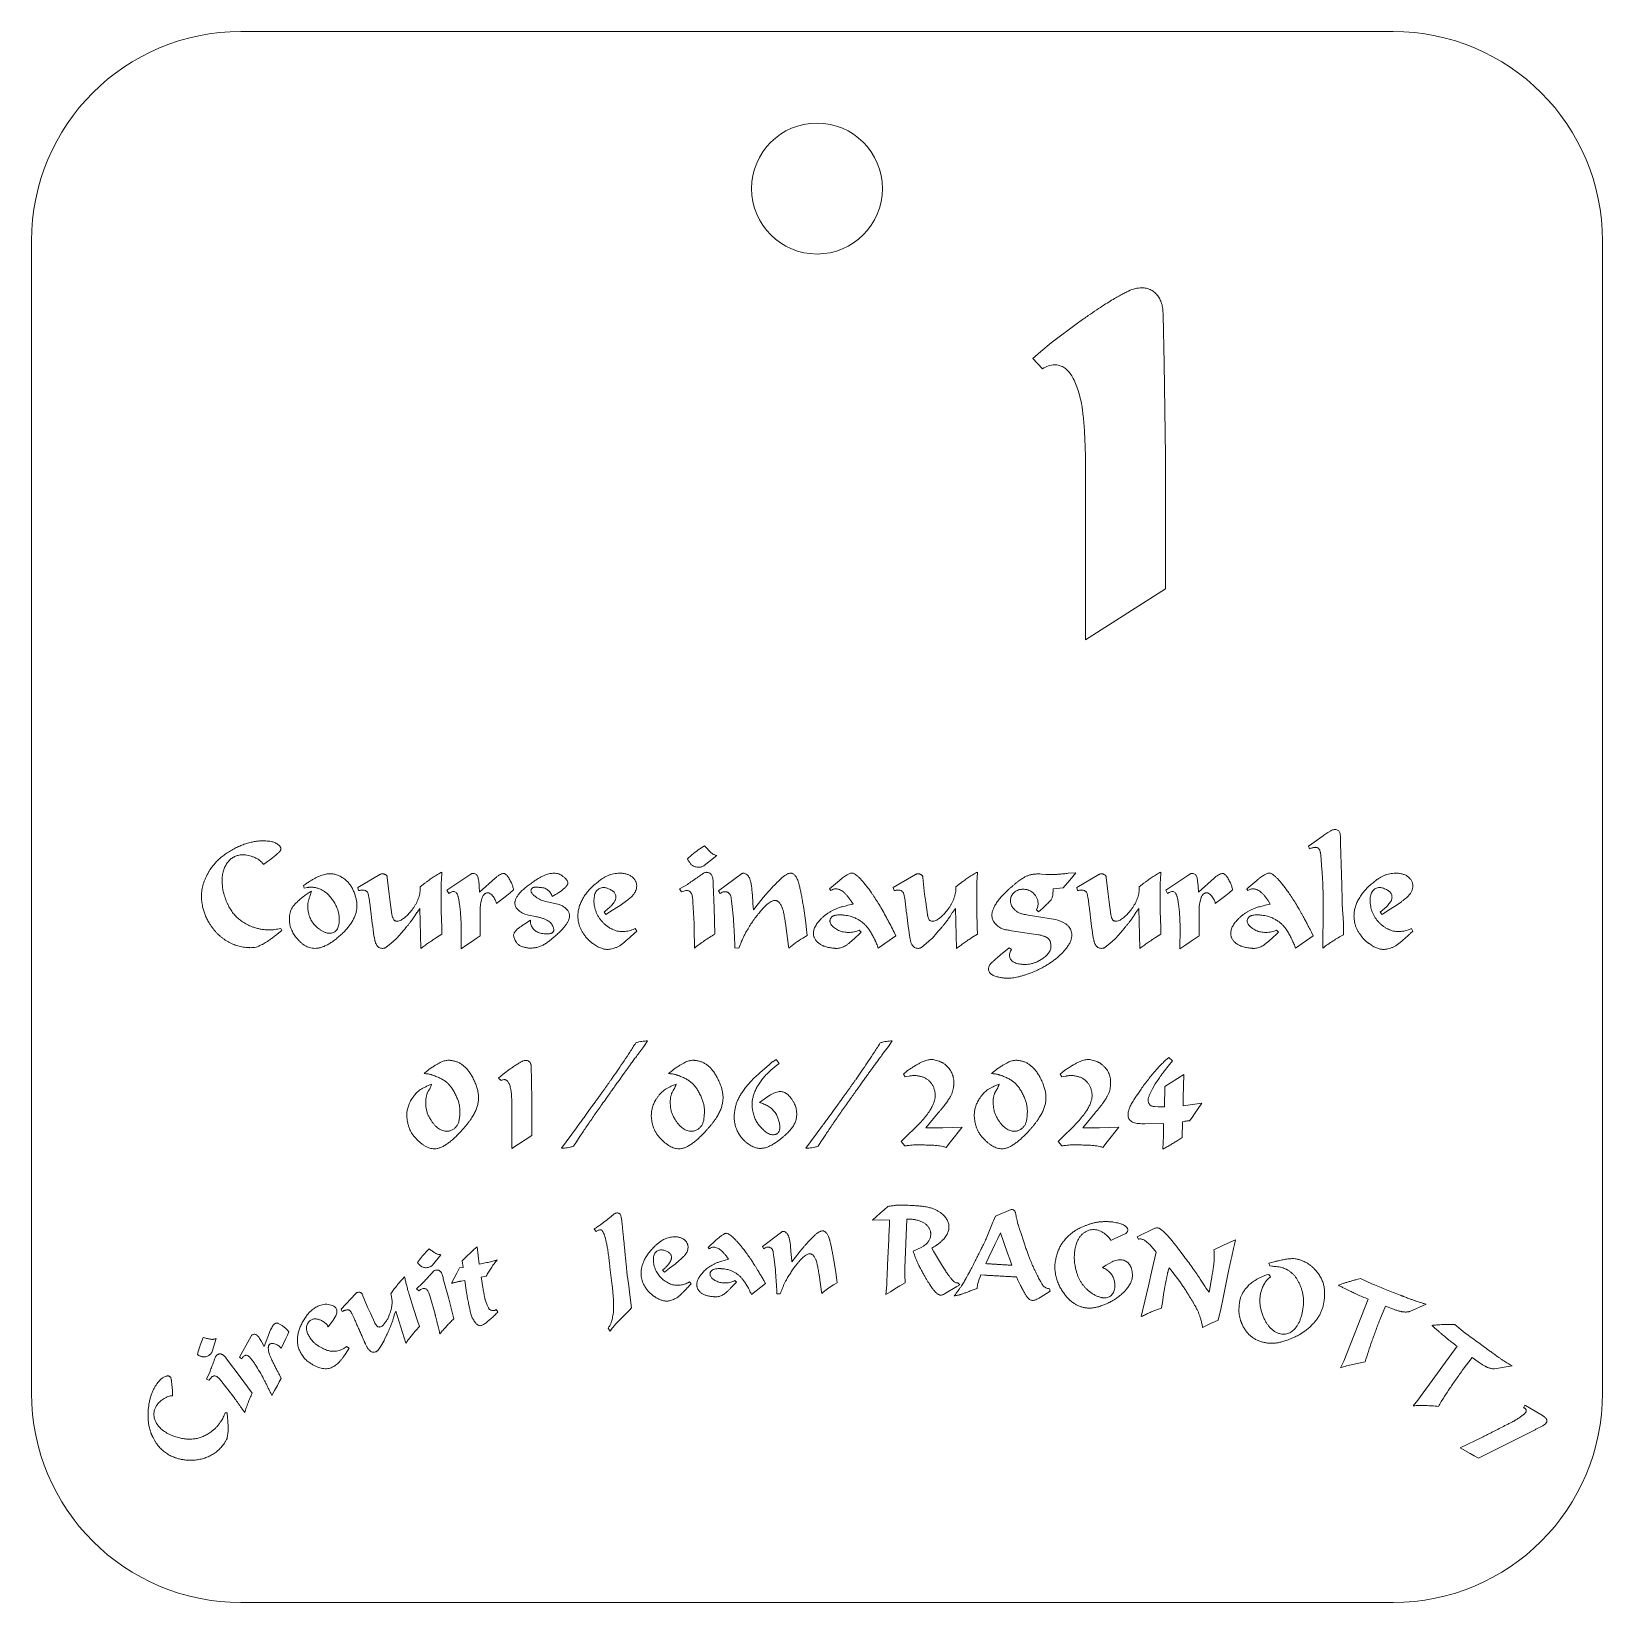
# Model space of a CAD drawing. Header units: millimetres. Extents: x -30 to 30, y -30 to 30.
import ezdxf

# ---------------------------------------------------------------- set-up
doc = ezdxf.new("R2010")
doc.units = ezdxf.units.MM

msp = doc.modelspace()

# ---------------------------------------------------------------- linework, layer by layer
at = {"color": 7, "linetype": 'Continuous', "lineweight": 15}
for p, q in [((22, 30), (-22, 30)), ((-30, 22), (-30, -22)), ((30, -22), (30, 22)), ((8.943, 18.104), (9.996, 18.894)), ((13.218, 19.179), (13.263, 17.314)), ((8.549, 17.774), (8.943, 18.104)), ((8.242, 17.511), (8.549, 17.774)), ((8.613, 17.117), (8.242, 17.511)), ((13.263, 17.314), (13.304, 13.784)), ((13.304, 13.784), (13.304, 8.718)), ((10.259, 6.767), (10.259, 12.753)), ((13.304, 8.718), (10.259, 6.767)), ((19.36, -0.698), (19.508, -0.594)), ((19.508, -0.594), (19.618, -0.523)), ((-4.473, -1.214), (-4.292, -1.098)), ((-4.292, -1.098), (-4.21, -1.186)), ((18.768, -1.12), (19.327, -0.72)), ((18.812, -1.214), (18.768, -1.12)), ((18.861, -1.192), (18.812, -1.214)), ((19.327, -0.72), (19.36, -0.698)), ((19.996, -0.797), (19.996, -1.071)), ((19.996, -1.071), (20.001, -1.345)), ((-20.979, -1.701), (-21.137, -1.811)), ((-4.917, -1.663), (-4.95, -1.592)), ((-3.821, -1.476), (-4.308, -1.855)), ((19.25, -1.602), (19.223, -1.361)), ((-17.539, -2.694), (-16.694, -2.2)), ((-16.409, -2.315), (-16.344, -2.951)), ((-14.131, -2.792), (-13.216, -2.178)), ((-12.892, -2.874), (-12.295, -2.332)), ((-12.295, -2.332), (-12.245, -2.293)), ((-3.765, -2.82), (-2.889, -2.173)), ((2.914, -2.694), (3.759, -2.2)), ((4.043, -2.315), (4.109, -2.951)), ((8.509, -2.173), (8.569, -2.178)), ((8.569, -2.178), (8.744, -2.2)), ((8.744, -2.2), (8.827, -2.2)), ((9.593, -2.151), (9.89, -2.129)), ((9.89, -2.129), (9.649, -2.414)), ((9.918, -2.694), (10.762, -2.2)), ((11.047, -2.315), (11.113, -2.951)), ((13.325, -2.792), (14.24, -2.178)), ((14.564, -2.874), (15.161, -2.332)), ((15.161, -2.332), (15.211, -2.293)), ((-19.586, -2.72), (-19.608, -2.622)), ((-19.47, -2.694), (-19.586, -2.72)), ((-19.328, -2.682), (-19.4, -2.682)), ((-19.306, -2.831), (-19.372, -3.038)), ((-17.511, -2.808), (-17.539, -2.694)), ((-17.473, -2.803), (-17.511, -2.808)), ((-16.344, -2.951), (-16.3, -3.247)), ((-15.149, -2.671), (-14.973, -2.529)), ((-14.354, -2.935), (-14.354, -3.614)), ((-14.065, -2.923), (-14.131, -2.792)), ((-14.011, -2.885), (-14.065, -2.923)), ((-12.92, -2.452), (-12.904, -2.622)), ((-12.904, -2.622), (-12.898, -2.644)), ((-12.898, -2.644), (-12.892, -2.874)), ((-11.84, -2.995), (-12.245, -3.307)), ((-11.714, -2.891), (-11.84, -2.995)), ((-11.588, -2.781), (-11.714, -2.891)), ((-10.687, -2.682), (-10.736, -2.682)), ((-9.991, -2.962), (-10.111, -3.038)), ((-9.936, -2.929), (-9.991, -2.962)), ((-9.865, -2.885), (-9.936, -2.929)), ((-9.76, -2.814), (-9.865, -2.885)), ((-5.257, -2.748), (-4.95, -2.573)), ((-5.18, -2.863), (-5.257, -2.748)), ((-5.131, -2.841), (-5.18, -2.863)), ((-3.963, -2.579), (-3.925, -3.466)), ((-3.7, -2.923), (-3.765, -2.82)), ((-3.65, -2.891), (-3.7, -2.923)), ((-2.483, -2.814), (-2.477, -2.847)), ((-2.477, -2.847), (-2.455, -3.23)), ((0.477, -2.737), (0.861, -2.419)), ((0.522, -2.803), (0.477, -2.737)), ((2.942, -2.808), (2.914, -2.694)), ((2.98, -2.803), (2.942, -2.808)), ((4.109, -2.951), (4.153, -3.247)), ((5.304, -2.671), (5.479, -2.529)), ((6.099, -2.935), (6.099, -3.614)), ((9.397, -2.71), (9.013, -2.737)), ((9.013, -2.737), (9.013, -2.841)), ((9.649, -2.414), (9.397, -2.71)), ((9.946, -2.808), (9.918, -2.694)), ((9.984, -2.803), (9.946, -2.808)), ((11.113, -2.951), (11.156, -3.247)), ((12.308, -2.671), (12.483, -2.529)), ((13.102, -2.935), (13.102, -3.614)), ((13.391, -2.923), (13.325, -2.792)), ((13.446, -2.885), (13.391, -2.923)), ((14.536, -2.452), (14.553, -2.622)), ((14.553, -2.622), (14.558, -2.644)), ((14.558, -2.644), (14.564, -2.874)), ((15.616, -2.995), (15.211, -3.307)), ((15.742, -2.891), (15.616, -2.995)), ((15.868, -2.781), (15.742, -2.891)), ((16.413, -2.737), (16.797, -2.419)), ((16.458, -2.803), (16.413, -2.737)), ((-16.3, -3.247), (-16.234, -3.724)), ((-15.165, -3.499), (-15.275, -3.642)), ((-15.132, -5.028), (-15.165, -3.499)), ((-10.353, -3.225), (-9.848, -3.34)), ((-8.129, -3.631), (-8.058, -3.576)), ((-7.811, -3.559), (-8.058, -3.724)), ((-7.586, -3.422), (-7.811, -3.559)), ((-7.559, -3.406), (-7.586, -3.422)), ((-7.323, -3.236), (-7.559, -3.406)), ((-4.692, -4.069), (-4.741, -3.253)), ((-3.925, -3.466), (-3.903, -4.475)), ((-3.262, -3.209), (-3.278, -3.088)), ((-3.251, -3.307), (-3.262, -3.209)), ((-3.19, -3.894), (-3.251, -3.307)), ((-2.455, -3.23), (-2.45, -3.318)), ((-2.45, -3.318), (-2.428, -3.548)), ((-2.428, -3.548), (-2.094, -3.121)), ((-0.521, -3.411), (-0.428, -4.042)), ((0.993, -3.417), (1.07, -3.4)), ((1.07, -3.4), (1.179, -3.373)), ((1.179, -3.373), (1.377, -3.329)), ((1.377, -3.329), (1.311, -3.219)), ((4.153, -3.247), (4.219, -3.724)), ((5.288, -3.499), (5.178, -3.642)), ((5.321, -5.028), (5.288, -3.499)), ((8.388, -3.543), (8.426, -3.45)), ((8.465, -3.62), (8.388, -3.543)), ((8.53, -3.559), (8.465, -3.62)), ((8.624, -3.477), (8.53, -3.559)), ((8.646, -3.46), (8.624, -3.477)), ((8.782, -3.329), (8.646, -3.46)), ((11.156, -3.247), (11.222, -3.724)), ((12.291, -3.499), (12.182, -3.642)), ((12.325, -5.028), (12.291, -3.499)), ((16.929, -3.417), (17.006, -3.4)), ((17.006, -3.4), (17.115, -3.373)), ((17.115, -3.373), (17.312, -3.329)), ((17.312, -3.329), (17.247, -3.219)), ((20.056, -3.307), (20.073, -3.543)), ((20.073, -3.543), (20.089, -3.844)), ((21.51, -3.631), (21.581, -3.576)), ((21.828, -3.559), (21.581, -3.724)), ((22.053, -3.422), (21.828, -3.559)), ((22.08, -3.406), (22.053, -3.422)), ((22.315, -3.236), (22.08, -3.406)), ((-15.286, -3.652), (-15.352, -3.768)), ((-15.275, -3.642), (-15.286, -3.652)), ((-14.354, -3.614), (-14.332, -4.201)), ((-11.065, -3.74), (-11.158, -3.713)), ((-11.092, -4.042), (-11.076, -4.03)), ((-11.076, -4.03), (-10.944, -3.943)), ((-11.015, -3.751), (-11.065, -3.74)), ((-10.747, -3.801), (-11.015, -3.751)), ((-8.058, -3.724), (-8.129, -3.631)), ((-1.085, -4.93), (-1.19, -4.157)), ((-0.428, -4.042), (-0.395, -4.305)), ((5.167, -3.652), (5.101, -3.768)), ((5.178, -3.642), (5.167, -3.652)), ((6.099, -3.614), (6.121, -4.201)), ((8.065, -3.746), (9.111, -3.916)), ((9.111, -3.916), (9.199, -3.938)), ((12.171, -3.652), (12.105, -3.768)), ((12.182, -3.642), (12.171, -3.652)), ((13.102, -3.614), (13.125, -4.201)), ((20.089, -3.844), (20.1, -4.075)), ((20.1, -4.075), (20.105, -4.272)), ((21.581, -3.724), (21.51, -3.631)), ((-20.431, -4.333), (-20.611, -4.475)), ((-20.48, -4.256), (-20.431, -4.333)), ((-18.911, -4.343), (-18.807, -4.398)), ((-16.075, -4.655), (-16.278, -4.831)), ((-16.059, -4.644), (-16.075, -4.655)), ((-16.042, -4.623), (-16.059, -4.644)), ((-15.873, -4.425), (-16.042, -4.623)), ((-14.321, -4.48), (-14.535, -4.606)), ((-14.332, -4.201), (-14.321, -4.48)), ((-13.589, -4.387), (-13.589, -4.283)), ((-13.161, -4.743), (-13.375, -4.886)), ((-13.013, -4.64), (-13.161, -4.743)), ((-12.859, -4.54), (-13.013, -4.64)), ((-12.859, -4.348), (-12.859, -4.54)), ((-8.649, -4.766), (-8.743, -4.672)), ((-7.016, -4.294), (-6.94, -4.261)), ((-6.879, -4.36), (-6.983, -4.453)), ((-6.94, -4.261), (-6.879, -4.36)), ((-0.373, -4.529), (-0.543, -4.623)), ((-0.395, -4.305), (-0.384, -4.409)), ((-0.384, -4.409), (-0.373, -4.529)), ((1.672, -4.409), (1.403, -4.661)), ((1.612, -4.322), (1.683, -4.398)), ((1.683, -4.398), (1.672, -4.409)), ((3.015, -4.535), (2.335, -5.007)), ((2.944, -4.398), (3.015, -4.535)), ((4.378, -4.655), (4.175, -4.831)), ((4.394, -4.644), (4.378, -4.655)), ((4.41, -4.623), (4.394, -4.644)), ((4.58, -4.425), (4.41, -4.623)), ((6.132, -4.48), (5.918, -4.606)), ((6.121, -4.201), (6.132, -4.48)), ((8.196, -4.458), (7.434, -4.343)), ((8.454, -4.497), (8.196, -4.458)), ((11.382, -4.655), (11.179, -4.831)), ((11.398, -4.644), (11.382, -4.655)), ((11.414, -4.623), (11.398, -4.644)), ((11.584, -4.425), (11.414, -4.623)), ((13.136, -4.48), (12.922, -4.606)), ((13.125, -4.201), (13.136, -4.48)), ((13.868, -4.387), (13.868, -4.283)), ((14.295, -4.743), (14.082, -4.886)), ((14.443, -4.64), (14.295, -4.743)), ((14.597, -4.54), (14.443, -4.64)), ((14.597, -4.348), (14.597, -4.54)), ((17.608, -4.409), (17.339, -4.661)), ((17.548, -4.322), (17.619, -4.398)), ((17.619, -4.398), (17.608, -4.409)), ((18.951, -4.535), (18.271, -5.007)), ((18.88, -4.398), (18.951, -4.535)), ((20.105, -4.272), (20.111, -4.497)), ((20.989, -4.766), (20.896, -4.672)), ((22.622, -4.294), (22.699, -4.261)), ((22.759, -4.36), (22.656, -4.453)), ((22.699, -4.261), (22.759, -4.36)), ((-16.278, -4.831), (-16.447, -4.968)), ((-13.375, -4.886), (-13.594, -5.034)), ((-2.987, -5.007), (-3.14, -4.996)), ((-2.96, -4.941), (-2.987, -5.007)), ((-2.938, -4.886), (-2.96, -4.941)), ((-1.075, -5.007), (-1.085, -4.93)), ((4.175, -4.831), (4.005, -4.968)), ((7.012, -5.264), (7.336, -4.99)), ((7.336, -4.99), (7.434, -5.061)), ((7.434, -5.061), (7.391, -5.127)), ((11.179, -4.831), (11.009, -4.968)), ((14.082, -4.886), (13.862, -5.034)), ((8.404, -5.527), (8.558, -5.445)), ((-6.608, -8.758), (-6.806, -9.021)), ((-6.471, -8.55), (-6.608, -8.758)), ((2.73, -8.758), (2.533, -9.021)), ((2.867, -8.55), (2.73, -8.758)), ((-14.927, -9.728), (-14.757, -9.597)), ((-10.912, -9.552), (-10.901, -10.018)), ((-5.588, -9.728), (-5.419, -9.597)), ((-2.188, -9.766), (-1.815, -9.448)), ((-1.815, -9.448), (-1.706, -9.355)), ((-1.706, -9.355), (-1.689, -9.344)), ((-1.596, -9.531), (-1.7, -9.613)), ((-1.689, -9.344), (-1.553, -9.256)), ((-1.497, -9.454), (-1.596, -9.531)), ((-1.553, -9.256), (-1.443, -9.41)), ((-1.443, -9.41), (-1.497, -9.454)), ((6.744, -9.728), (6.914, -9.597)), ((13.467, -9.448), (13.221, -9.761)), ((13.44, -9.179), (13.577, -9.311)), ((13.577, -9.311), (13.467, -9.448)), ((-15.003, -9.8), (-14.959, -9.755)), ((-14.959, -9.755), (-14.927, -9.728)), ((-12.157, -9.969), (-12.08, -9.903)), ((-12.064, -10.068), (-12.157, -9.969)), ((-12.08, -9.903), (-11.981, -9.821)), ((-11.981, -9.821), (-11.718, -9.623)), ((-10.901, -10.018), (-10.891, -10.901)), ((-5.665, -9.8), (-5.621, -9.755)), ((-5.621, -9.755), (-5.588, -9.728)), ((-2.408, -9.975), (-2.238, -9.815)), ((-2.238, -9.815), (-2.188, -9.766)), ((-1.749, -9.657), (-1.914, -9.815)), ((-1.7, -9.613), (-1.749, -9.657)), ((3.361, -9.926), (3.3, -9.815)), ((3.432, -9.909), (3.361, -9.926)), ((3.52, -9.892), (3.432, -9.909)), ((5.225, -10.144), (5.225, -10.227)), ((6.667, -9.8), (6.712, -9.755)), ((6.712, -9.755), (6.744, -9.728)), ((9.349, -9.926), (9.289, -9.815)), ((9.421, -9.909), (9.349, -9.926)), ((9.509, -9.892), (9.421, -9.909)), ((11.214, -10.144), (11.214, -10.227)), ((12.919, -10.194), (12.815, -10.386)), ((12.953, -10.139), (12.919, -10.194)), ((13.051, -9.996), (12.953, -10.139)), ((13.286, -10.293), (14.005, -9.832)), ((14.005, -9.832), (13.988, -10.709)), ((-14.817, -10.243), (-14.718, -10.205)), ((-5.479, -10.243), (-5.38, -10.205)), ((-2.194, -10.907), (-1.843, -10.654)), ((-1.843, -10.654), (-1.772, -10.611)), ((6.854, -10.243), (6.953, -10.205)), ((12.788, -10.435), (12.689, -10.638)), ((12.815, -10.386), (12.788, -10.435)), ((13.265, -11.071), (13.286, -10.293)), ((13.988, -10.709), (13.977, -11.033)), ((-11.652, -12.655), (-11.652, -11.159)), ((-10.891, -10.901), (-10.891, -12.167)), ((-2.073, -10.945), (-2.194, -10.907)), ((4.633, -11.301), (4.161, -11.876)), ((10.621, -11.301), (10.15, -11.876)), ((12.887, -11.054), (13.034, -11.065)), ((13.034, -11.065), (13.265, -11.071)), ((13.977, -11.033), (14.701, -10.933)), ((14.421, -11.339), (14.323, -11.471)), ((14.701, -10.933), (14.421, -11.339)), ((-9.76, -12.65), (-9.19, -11.871)), ((-1.481, -11.531), (-1.531, -11.405)), ((-0.422, -12.65), (0.148, -11.871)), ((3.345, -12.266), (3.844, -11.778)), ((4.161, -11.876), (4.479, -11.871)), ((4.479, -11.871), (4.802, -11.865)), ((4.802, -11.865), (5.175, -11.855)), ((5.542, -11.844), (5.099, -12.403)), ((5.175, -11.855), (5.542, -11.844)), ((9.333, -12.266), (9.832, -11.778)), ((10.15, -11.876), (10.467, -11.871)), ((10.467, -11.871), (10.791, -11.865)), ((10.791, -11.865), (11.164, -11.855)), ((11.531, -11.844), (11.087, -12.403)), ((11.164, -11.855), (11.531, -11.844)), ((12.52, -11.712), (12.404, -11.712)), ((13.237, -11.701), (12.52, -11.712)), ((13.226, -12.178), (13.232, -11.942)), ((13.232, -11.942), (13.237, -11.701)), ((13.96, -11.641), (13.939, -12.244)), ((14.022, -11.624), (13.96, -11.641)), ((14.323, -11.471), (14.224, -11.603)), ((-10.891, -12.167), (-11.652, -12.655)), ((-9.19, -12.408), (-9.299, -12.573)), ((-9.108, -12.282), (-9.19, -12.408)), ((0.148, -12.408), (0.039, -12.573)), ((0.231, -12.282), (0.148, -12.408)), ((3.219, -12.392), (3.306, -12.298)), ((3.356, -12.561), (3.219, -12.392)), ((3.306, -12.298), (3.345, -12.266)), ((5.099, -12.403), (4.928, -12.616)), ((9.207, -12.392), (9.295, -12.298)), ((9.344, -12.561), (9.207, -12.392)), ((9.295, -12.298), (9.333, -12.266)), ((11.087, -12.403), (10.917, -12.616)), ((13.205, -12.688), (13.215, -12.435)), ((13.215, -12.435), (13.226, -12.178)), ((13.939, -12.244), (13.791, -12.343)), ((2.563, -15.001), (2.705, -14.874)), ((6.816, -15.241), (7.409, -14.99)), ((-8.068, -15.419), (-7.772, -15.176)), ((2.122, -15.39), (2.269, -15.259)), ((2.452, -15.385), (2.122, -15.39)), ((2.269, -15.259), (2.416, -15.127)), ((2.416, -15.127), (2.563, -15.001)), ((2.766, -15.393), (2.452, -15.385)), ((2.766, -15.617), (2.766, -15.393)), ((3.435, -15.361), (3.36, -17.223)), ((6.458, -16.114), (6.719, -15.472)), ((6.719, -15.472), (6.74, -15.427)), ((6.74, -15.427), (6.816, -15.241)), ((-8.434, -15.825), (-8.516, -15.741)), ((-8.42, -15.819), (-8.434, -15.825)), ((-8.369, -15.79), (-8.42, -15.819)), ((-4.155, -16.435), (-3.85, -16.153)), ((-2.08, -16.4), (-1.358, -15.851)), ((6.908, -16.092), (6.803, -16.305)), ((7.012, -15.884), (6.908, -16.092)), ((7.278, -16.661), (7.012, -15.884)), ((7.843, -16.066), (7.919, -16.295)), ((11.349, -16.115), (11.223, -16.167)), ((11.772, -15.917), (11.349, -16.115)), ((12.232, -16.038), (12.9, -15.706)), ((12.272, -16.12), (12.232, -16.038)), ((13.215, -15.815), (13.35, -15.942)), ((15.552, -16.337), (15.977, -16.146)), ((15.977, -16.146), (15.939, -16.324)), ((-14.938, -16.622), (-14.813, -16.495)), ((-14.813, -16.495), (-14.729, -16.551)), ((-14.36, -16.714), (-14.685, -17.112)), ((-13.545, -16.944), (-13.383, -16.789)), ((-13.383, -16.789), (-13.221, -16.634)), ((-13.221, -16.634), (-13.103, -16.52)), ((-13.103, -16.52), (-12.984, -16.409)), ((-12.984, -16.409), (-12.9, -17.071)), ((-4.116, -16.488), (-4.155, -16.435)), ((-3.38, -16.887), (-3.44, -16.799)), ((-2.024, -16.486), (-2.08, -16.4)), ((-1.984, -16.459), (-2.024, -16.486)), ((-1.656, -16.718), (-1.67, -16.618)), ((-1.646, -16.801), (-1.656, -16.718)), ((-1.012, -16.381), (-1.008, -16.408)), ((-1.008, -16.408), (-0.984, -16.727)), ((-0.984, -16.727), (-0.978, -16.801)), ((-0.958, -16.992), (-0.684, -16.632)), ((3.674, -16.586), (3.982, -16.438)), ((3.982, -16.438), (4.066, -16.391)), ((4.467, -16.417), (4.383, -16.464)), ((4.383, -16.464), (4.455, -16.585)), ((4.455, -16.585), (4.489, -16.642)), ((4.489, -16.642), (4.644, -16.899)), ((6.803, -16.305), (6.447, -17.056)), ((7.359, -16.891), (7.278, -16.661)), ((12.801, -17.262), (12.947, -16.616)), ((12.914, -16.572), (12.838, -16.48)), ((12.947, -16.616), (12.914, -16.572)), ((13.819, -16.52), (14.021, -16.785)), ((15.159, -16.529), (15.552, -16.337)), ((15.906, -16.476), (15.842, -16.78)), ((15.939, -16.324), (15.906, -16.476)), ((-15.215, -17.069), (-15.255, -17.018)), ((-13.758, -17.424), (-13.708, -17.318)), ((-13.708, -17.318), (-13.657, -17.215)), ((-13.657, -17.215), (-13.512, -17.202)), ((-13.512, -17.202), (-13.545, -16.944)), ((-12.9, -17.071), (-12.608, -17.018)), ((-7.82, -17.9), (-7.908, -17.193)), ((-5.895, -17.308), (-5.838, -17.258)), ((-5.829, -17.381), (-5.895, -17.308)), ((-5.635, -17.229), (-5.829, -17.381)), ((-5.458, -17.1), (-5.635, -17.229)), ((-5.435, -17.085), (-5.458, -17.1)), ((-5.251, -16.928), (-5.435, -17.085)), ((-3.696, -16.977), (-3.633, -16.96)), ((-3.633, -16.96), (-3.543, -16.932)), ((-3.543, -16.932), (-3.38, -16.887)), ((-1.588, -17.288), (-1.646, -16.801)), ((-0.978, -16.801), (-0.958, -16.992)), ((0.629, -16.856), (0.714, -17.38)), ((0.714, -17.38), (0.745, -17.598)), ((3.36, -17.223), (3.358, -17.501)), ((4.644, -16.899), (4.794, -17.156)), ((4.794, -17.156), (4.914, -17.344)), ((7.441, -17.115), (7.359, -16.891)), ((10.897, -17.206), (11.043, -17.115)), ((10.946, -17.227), (10.897, -17.206)), ((11.043, -17.115), (11.267, -16.988)), ((12.655, -17.904), (12.801, -17.262)), ((13.411, -17.327), (13.393, -17.398)), ((13.445, -17.217), (13.411, -17.327)), ((13.525, -17.311), (13.445, -17.217)), ((13.594, -17.393), (13.525, -17.311)), ((13.855, -17.743), (13.594, -17.393)), ((17.254, -17.042), (17.463, -16.985)), ((17.288, -17.146), (17.254, -17.042)), ((17.366, -17.152), (17.288, -17.146)), ((-15.289, -18.014), (-15.072, -17.815)), ((-14.27, -17.636), (-14.075, -18.349)), ((-13.954, -17.8), (-13.758, -17.424)), ((-13.453, -17.698), (-13.592, -17.723)), ((-13.403, -18.069), (-13.453, -17.698)), ((-12.637, -17.539), (-12.825, -17.578)), ((-12.825, -17.578), (-12.813, -17.64)), ((-12.813, -17.64), (-12.764, -17.962)), ((-7.241, -17.563), (-7.191, -17.898)), ((-7.191, -17.898), (-7.146, -18.243)), ((-4.927, -17.787), (-4.866, -17.755)), ((-4.809, -17.832), (-4.89, -17.917)), ((-4.866, -17.755), (-4.809, -17.832)), ((-3.086, -17.772), (-3.298, -17.994)), ((-3.14, -17.702), (-3.077, -17.762)), ((-3.077, -17.762), (-3.086, -17.772)), ((-1.963, -17.817), (-2.507, -18.24)), ((-2.028, -17.706), (-1.963, -17.817)), ((0.177, -18.127), (0.081, -17.484)), ((0.765, -17.785), (0.625, -17.865)), ((0.745, -17.598), (0.756, -17.685)), ((0.756, -17.685), (0.765, -17.785)), ((2.63, -18.235), (2.662, -17.871)), ((3.164, -17.9), (2.972, -18.021)), ((3.361, -17.785), (3.164, -17.9)), ((3.358, -17.501), (3.361, -17.785)), ((5.343, -17.933), (4.865, -18.215)), ((5.455, -17.869), (5.343, -17.933)), ((5.381, -17.789), (5.455, -17.869)), ((6.227, -17.559), (6.197, -17.653)), ((6.254, -17.483), (6.227, -17.559)), ((6.4, -17.496), (6.254, -17.483)), ((6.419, -17.497), (6.4, -17.496)), ((7.63, -17.59), (7.617, -17.566)), ((7.67, -17.684), (7.63, -17.59)), ((7.775, -17.896), (7.67, -17.684)), ((11.375, -17.845), (11.358, -17.727)), ((12.519, -18.492), (12.655, -17.904)), ((14.634, -17.645), (14.807, -17.918)), ((14.807, -17.918), (14.86, -18.006)), ((14.97, -18.143), (15.024, -17.874)), ((17.172, -17.488), (17.249, -17.466)), ((17.249, -17.466), (17.32, -17.556)), ((20.581, -17.669), (20.667, -17.649)), ((20.667, -17.649), (20.754, -17.628)), ((20.754, -17.628), (21.219, -17.844)), ((-18.177, -18.799), (-17.62, -18.204)), ((-17.365, -18.228), (-17.161, -18.72)), ((-16.274, -18.213), (-16.168, -18.057)), ((-15.577, -18.233), (-15.415, -18.776)), ((-15.205, -18.093), (-15.289, -18.014)), ((-15.169, -18.066), (-15.205, -18.093)), ((-14.585, -18.982), (-14.777, -18.328)), ((-14.075, -18.349), (-13.868, -19.165)), ((-12.677, -18.41), (-12.668, -18.435)), ((-12.668, -18.435), (-12.608, -18.606)), ((-7.146, -18.243), (-7.08, -18.745)), ((-1.407, -18.213), (-1.535, -18.206)), ((-1.385, -18.158), (-1.407, -18.213)), ((-1.367, -18.112), (-1.385, -18.158)), ((0.187, -18.191), (0.177, -18.127)), ((2.803, -18.128), (2.63, -18.235)), ((2.972, -18.021), (2.803, -18.128)), ((4.865, -18.215), (4.837, -18.233)), ((6.111, -18.004), (5.891, -18.085)), ((8.909, -18.107), (8.523, -18.348)), ((8.879, -18.013), (8.909, -18.107)), ((11.051, -18.59), (10.958, -18.629)), ((12.385, -19.075), (12.519, -18.492)), ((13.183, -18.595), (13.158, -18.753)), ((13.19, -18.554), (13.183, -18.595)), ((13.235, -18.233), (13.19, -18.554)), ((13.247, -18.147), (13.235, -18.233)), ((14.86, -18.006), (14.97, -18.143)), ((20.12, -20.777), (21.047, -18.409)), ((-18.402, -19.09), (-18.478, -19.211)), ((-18.128, -18.885), (-18.177, -18.799)), ((-18.098, -18.871), (-18.128, -18.885)), ((-17.161, -18.72), (-17.056, -18.945)), ((-17.056, -18.945), (-16.889, -19.311)), ((-16.15, -19.028), (-16.175, -19.136)), ((-16.143, -19.017), (-16.15, -19.028)), ((-16.09, -18.877), (-16.143, -19.017)), ((-15.699, -20.091), (-16.09, -18.877)), ((-15.415, -18.776), (-15.258, -19.239)), ((-12.488, -19.187), (-12.604, -19.288)), ((-12.46, -19.164), (-12.488, -19.187)), ((-12.25, -18.814), (-12.184, -18.895)), ((-7.191, -18.862), (-7.627, -19.303)), ((-7.158, -18.827), (-7.191, -18.862)), ((-7.08, -18.745), (-7.158, -18.827)), ((10.958, -18.629), (10.876, -18.659)), ((13.158, -18.753), (12.97, -18.816)), ((15.425, -18.797), (15.326, -19.211)), ((15.438, -18.73), (15.425, -18.797)), ((21.71, -18.683), (21.494, -19.2)), ((21.98, -18.783), (21.71, -18.683)), ((23.268, -18.608), (22.643, -18.879)), ((-21.108, -20.218), (-20.866, -19.59)), ((-20.866, -19.59), (-20.845, -19.542)), ((-20.225, -19.788), (-20.279, -19.912)), ((-20.172, -19.658), (-20.225, -19.788)), ((-19.451, -19.349), (-19.483, -19.42)), ((-18.58, -19.357), (-18.67, -19.464)), ((-18.548, -19.311), (-18.58, -19.357)), ((-18.507, -19.252), (-18.548, -19.311)), ((-18.478, -19.211), (-18.507, -19.252)), ((-16.434, -19.785), (-16.523, -19.984)), ((-15.182, -19.46), (-15.322, -19.611)), ((-15.258, -19.239), (-15.182, -19.46)), ((-7.904, -19.631), (-7.981, -19.519)), ((14.728, -19.491), (14.706, -19.376)), ((14.88, -19.417), (14.728, -19.491)), ((15.032, -19.347), (14.88, -19.417)), ((15.179, -19.281), (15.032, -19.347)), ((15.326, -19.211), (15.179, -19.281)), ((18.643, -19.619), (18.48, -19.731)), ((24.181, -19.377), (24.269, -19.379)), ((24.269, -19.379), (24.358, -19.381)), ((24.358, -19.381), (24.754, -19.707)), ((-23.511, -20.046), (-23.442, -19.882)), ((-23.442, -19.882), (-23.345, -19.903)), ((-22.94, -19.917), (-23.095, -20.408)), ((-22.06, -20.622), (-21.61, -19.821)), ((-21.287, -19.914), (-21.211, -20.034)), ((-21.211, -20.034), (-21.198, -20.049)), ((-21.198, -20.049), (-21.108, -20.218)), ((-20.279, -19.912), (-20.464, -20.296)), ((-17.868, -20.285), (-18.022, -20.523)), ((-17.971, -20.22), (-17.868, -20.285)), ((-16.661, -20.205), (-16.764, -20.356)), ((-16.541, -20.017), (-16.661, -20.205)), ((-16.531, -20.005), (-16.541, -20.017)), ((-16.523, -19.984), (-16.531, -20.005)), ((22.95, -22.268), (24.446, -20.211)), ((-23.602, -20.565), (-23.659, -20.531)), ((-22.515, -20.74), (-22.067, -21.329)), ((-21.961, -20.695), (-22.06, -20.622)), ((-21.935, -20.646), (-21.961, -20.695)), ((19.995, -21.033), (20.12, -20.777)), ((25.018, -20.641), (24.678, -21.089)), ((25.254, -20.807), (25.018, -20.641)), ((26.544, -20.963), (25.872, -21.068)), ((-23.32, -21.469), (-23.193, -21.204)), ((-23.213, -21.511), (-23.32, -21.469)), ((-23.19, -21.473), (-23.213, -21.511)), ((-22.307, -22.106), (-22.729, -21.57)), ((-22.067, -21.329), (-21.574, -22.009)), ((-20.534, -21.575), (-20.605, -21.708)), ((-20.457, -21.444), (-20.534, -21.575)), ((-20.529, -21.301), (-20.457, -21.444)), ((-24.613, -21.938), (-24.608, -22.099)), ((-20.711, -21.895), (-20.818, -22.087)), ((-20.605, -21.708), (-20.711, -21.895)), ((-22.602, -22.752), (-22.526, -22.753)), ((-22.526, -22.753), (-22.51, -22.943)), ((22.766, -22.485), (22.95, -22.268)), ((26.978, -22.558), (27.026, -22.458)), ((27.026, -22.458), (27.061, -22.478)), ((27.061, -22.478), (27.637, -22.817)), ((27.422, -23.399), (25.696, -24.268)), ((27.455, -23.382), (27.422, -23.399)), ((27.718, -23.245), (27.455, -23.382)), ((27.637, -22.817), (27.776, -22.907)), ((27.788, -23.201), (27.718, -23.245)), ((24.563, -24.086), (25.411, -23.68)), ((24.942, -24.303), (24.563, -24.086)), ((25.098, -24.395), (24.942, -24.303)), ((25.256, -24.49), (25.098, -24.395)), ((25.696, -24.268), (25.256, -24.49)), ((-22, -30), (22, -30))]:
    msp.add_line(p, q, dxfattribs=at)
msp.add_circle((0, 24), 2.5, dxfattribs=at)
for centre, start, end in [((-22, 22), 90, 180), ((22, 22), 0, 90), ((-22, -22), 180, 270), ((22, -22), 270, 0)]:
    msp.add_arc(centre, 8, start, end, dxfattribs=at)
for points, knots in [([(9.996, 18.894), (10.117, 18.978), (10.346, 19.136), (10.665, 19.362), (10.947, 19.544), (11.189, 19.697), (11.401, 19.821), (11.586, 19.928), (11.751, 20.013), (11.935, 20.105), (12.148, 20.19), (12.323, 20.201), (12.406, 20.207)], [0, 0, 0, 0, 0.160222, 0.300769, 0.422267, 0.523497, 0.611177, 0.687498, 0.75451, 0.811799, 0.910198, 1, 1, 1, 1]), ([(12.406, 20.207), (12.463, 20.204), (12.573, 20.199), (12.73, 20.145), (12.873, 20.059), (12.993, 19.934), (13.095, 19.786), (13.17, 19.607), (13.208, 19.401), (13.215, 19.255), (13.218, 19.179)], [0, 0, 0, 0, 0.114942, 0.224186, 0.335647, 0.451679, 0.574446, 0.703163, 0.844169, 1, 1, 1, 1]), ([(9.073, 17.27), (8.992, 17.263), (8.827, 17.248), (8.686, 17.162), (8.613, 17.117)], [0, 0, 0, 0, 0.484995, 1, 1, 1, 1]), ([(10.103, 15.779), (10.077, 15.895), (10.028, 16.116), (9.937, 16.421), (9.822, 16.677), (9.707, 16.894), (9.568, 17.06), (9.417, 17.182), (9.249, 17.258), (9.131, 17.266), (9.073, 17.27)], [0, 0, 0, 0, 0.183651, 0.347068, 0.488946, 0.614096, 0.722483, 0.819671, 0.909916, 1, 1, 1, 1]), ([(10.259, 12.753), (10.258, 12.956), (10.256, 13.335), (10.252, 13.865), (10.235, 14.317), (10.216, 14.697), (10.195, 15.022), (10.165, 15.305), (10.139, 15.554), (10.115, 15.708), (10.103, 15.779)], [0, 0, 0, 0, 0.200796, 0.375457, 0.524053, 0.647616, 0.752452, 0.846003, 0.929155, 1, 1, 1, 1]), ([(19.618, -0.523), (19.633, -0.516), (19.662, -0.503), (19.706, -0.49), (19.745, -0.48), (19.77, -0.479), (19.782, -0.479)], [0, 0, 0, 0, 0.296703, 0.563259, 0.795792, 1, 1, 1, 1]), ([(19.782, -0.479), (19.805, -0.48), (19.847, -0.482), (19.904, -0.508), (19.947, -0.552), (19.961, -0.59), (19.968, -0.61)], [0, 0, 0, 0, 0.274613, 0.511485, 0.742951, 1, 1, 1, 1]), ([(-23.051, -1.839), (-23.016, -1.797), (-22.945, -1.712), (-22.82, -1.593), (-22.678, -1.477), (-22.519, -1.365), (-22.351, -1.261), (-22.179, -1.169), (-22.005, -1.09), (-21.831, -1.026), (-21.659, -0.975), (-21.492, -0.939), (-21.329, -0.916), (-21.223, -0.913), (-21.17, -0.912)], [0, 0, 0, 0, 0.074843, 0.154442, 0.239636, 0.330666, 0.423653, 0.514155, 0.602554, 0.688782, 0.772348, 0.851779, 0.927466, 1, 1, 1, 1]), ([(-21.17, -0.912), (-21.129, -0.912), (-21.052, -0.913), (-20.945, -0.921), (-20.854, -0.932), (-20.777, -0.951), (-20.71, -0.976), (-20.647, -1.009), (-20.586, -1.049), (-20.548, -1.081), (-20.529, -1.098)], [0, 0, 0, 0, 0.180201, 0.336542, 0.469493, 0.580137, 0.681382, 0.784176, 0.889242, 1, 1, 1, 1]), ([(-20.529, -1.098), (-20.521, -1.106), (-20.505, -1.123), (-20.487, -1.151), (-20.476, -1.182), (-20.475, -1.203), (-20.474, -1.214)], [0, 0, 0, 0, 0.268179, 0.516767, 0.758271, 1, 1, 1, 1]), ([(-4.21, -1.186), (-4.191, -1.208), (-4.156, -1.249), (-4.104, -1.305), (-4.059, -1.35), (-4.018, -1.387), (-3.975, -1.415), (-3.928, -1.439), (-3.877, -1.46), (-3.84, -1.471), (-3.821, -1.476)], [0, 0, 0, 0, 0.1758221, 0.3286781, 0.4588045, 0.5643307, 0.6624121, 0.7669021, 0.8795295, 1, 1, 1, 1]), ([(19.036, -1.158), (19.024, -1.159), (18.999, -1.16), (18.957, -1.166), (18.911, -1.178), (18.879, -1.187), (18.861, -1.192)], [0, 0, 0, 0, 0.199871, 0.4324, 0.696823, 1, 1, 1, 1]), ([(19.223, -1.361), (19.22, -1.345), (19.214, -1.315), (19.2, -1.273), (19.183, -1.238), (19.161, -1.209), (19.136, -1.186), (19.106, -1.17), (19.072, -1.16), (19.049, -1.159), (19.036, -1.158)], [0, 0, 0, 0, 0.159972, 0.302528, 0.430714, 0.547972, 0.65877, 0.768366, 0.879683, 1, 1, 1, 1]), ([(19.968, -0.61), (19.971, -0.625), (19.978, -0.654), (19.985, -0.699), (19.991, -0.746), (19.994, -0.779), (19.996, -0.797)], [0, 0, 0, 0, 0.2408443, 0.4752132, 0.720892, 1, 1, 1, 1]), ([(-21.916, -1.444), (-21.942, -1.444), (-21.993, -1.445), (-22.068, -1.456), (-22.14, -1.473), (-22.209, -1.498), (-22.274, -1.529), (-22.337, -1.568), (-22.396, -1.613), (-22.451, -1.665), (-22.503, -1.723), (-22.549, -1.788), (-22.59, -1.857), (-22.624, -1.933), (-22.655, -2.013), (-22.679, -2.1), (-22.699, -2.191), (-22.706, -2.255), (-22.71, -2.288)], [0, 0, 0, 0, 0.060671, 0.119371, 0.177284, 0.233832, 0.290001, 0.346654, 0.404926, 0.464438, 0.524901, 0.586527, 0.648908, 0.71367, 0.780423, 0.850522, 0.923191, 1, 1, 1, 1]), ([(-21.5, -1.537), (-21.537, -1.522), (-21.609, -1.495), (-21.716, -1.466), (-21.817, -1.447), (-21.884, -1.445), (-21.916, -1.444)], [0, 0, 0, 0, 0.278906, 0.535876, 0.775956, 1, 1, 1, 1]), ([(-21.137, -1.811), (-21.157, -1.783), (-21.195, -1.728), (-21.259, -1.671), (-21.318, -1.63), (-21.37, -1.599), (-21.432, -1.567), (-21.476, -1.547), (-21.5, -1.537)], [0, 0, 0, 0, 0.21939, 0.435675, 0.550435, 0.684389, 0.833343, 1, 1, 1, 1]), ([(-20.749, -1.521), (-20.787, -1.551), (-20.863, -1.612), (-20.94, -1.672), (-20.979, -1.701)], [0, 0, 0, 0, 0.501675, 1, 1, 1, 1]), ([(-20.474, -1.214), (-20.475, -1.226), (-20.476, -1.249), (-20.49, -1.283), (-20.511, -1.316), (-20.542, -1.347), (-20.581, -1.38), (-20.628, -1.421), (-20.685, -1.468), (-20.726, -1.502), (-20.749, -1.521)], [0, 0, 0, 0, 0.082895, 0.167028, 0.256333, 0.355687, 0.47508, 0.621067, 0.79651, 1, 1, 1, 1]), ([(-4.95, -1.592), (-4.873, -1.524), (-4.72, -1.39), (-4.554, -1.272), (-4.473, -1.214)], [0, 0, 0, 0, 0.504999, 1, 1, 1, 1]), ([(-4.517, -1.915), (-4.537, -1.914), (-4.581, -1.912), (-4.65, -1.901), (-4.721, -1.878), (-4.775, -1.842), (-4.815, -1.802), (-4.847, -1.764), (-4.881, -1.716), (-4.904, -1.681), (-4.917, -1.663)], [0, 0, 0, 0, 0.120625, 0.265129, 0.415885, 0.565674, 0.649672, 0.748628, 0.866466, 1, 1, 1, 1]), ([(19.332, -3.614), (19.332, -3.558), (19.332, -3.449), (19.332, -3.291), (19.33, -3.143), (19.328, -3.006), (19.326, -2.879), (19.323, -2.764), (19.32, -2.658), (19.316, -2.56), (19.311, -2.464), (19.305, -2.363), (19.299, -2.254), (19.292, -2.138), (19.283, -2.015), (19.272, -1.884), (19.262, -1.746), (19.255, -1.651), (19.25, -1.602)], [0, 0, 0, 0, 0.083854, 0.162198, 0.235821, 0.303932, 0.366539, 0.424038, 0.476421, 0.523704, 0.570219, 0.620292, 0.674318, 0.731905, 0.793472, 0.858631, 0.927322, 1, 1, 1, 1]), ([(20.001, -1.345), (20.003, -1.41), (20.008, -1.537), (20.014, -1.722), (20.019, -1.898), (20.025, -2.064), (20.03, -2.221), (20.035, -2.368), (20.038, -2.505), (20.043, -2.632), (20.046, -2.75), (20.048, -2.858), (20.05, -2.957), (20.053, -3.046), (20.055, -3.125), (20.055, -3.194), (20.056, -3.254), (20.056, -3.291), (20.056, -3.307)], [0, 0, 0, 0, 0.099405, 0.193967, 0.283671, 0.368531, 0.448131, 0.522887, 0.592786, 0.657841, 0.71804, 0.77298, 0.823074, 0.868324, 0.90872, 0.944263, 0.974556, 1, 1, 1, 1]), ([(-23.505, -3.012), (-23.504, -2.975), (-23.503, -2.901), (-23.49, -2.79), (-23.468, -2.678), (-23.438, -2.566), (-23.401, -2.453), (-23.355, -2.34), (-23.3, -2.225), (-23.258, -2.15), (-23.237, -2.112)], [0, 0, 0, 0, 0.116195, 0.233082, 0.353013, 0.474792, 0.599748, 0.728661, 0.862056, 1, 1, 1, 1]), ([(-23.237, -2.112), (-23.227, -2.096), (-23.208, -2.065), (-23.184, -2.024), (-23.164, -1.993), (-23.149, -1.967), (-23.133, -1.943), (-23.111, -1.915), (-23.084, -1.879), (-23.062, -1.853), (-23.051, -1.839)], [0, 0, 0, 0, 0.175947, 0.320725, 0.43353, 0.511866, 0.589469, 0.697085, 0.833419, 1, 1, 1, 1]), ([(-22.71, -2.288), (-22.712, -2.308), (-22.716, -2.355), (-22.716, -2.403), (-22.716, -2.43)], [0, 0, 0, 0, 0.422704, 1, 1, 1, 1]), ([(-19.378, -2.458), (-19.339, -2.435), (-19.263, -2.39), (-19.152, -2.33), (-19.047, -2.279), (-18.947, -2.238), (-18.852, -2.207), (-18.762, -2.183), (-18.674, -2.17), (-18.617, -2.168), (-18.589, -2.167)], [0, 0, 0, 0, 0.159951, 0.309189, 0.445463, 0.571245, 0.68792, 0.797516, 0.901082, 1, 1, 1, 1]), ([(-18.589, -2.167), (-18.566, -2.168), (-18.521, -2.169), (-18.452, -2.179), (-18.384, -2.196), (-18.314, -2.219), (-18.245, -2.248), (-18.175, -2.284), (-18.104, -2.326), (-18.058, -2.359), (-18.034, -2.376)], [0, 0, 0, 0, 0.112064, 0.226418, 0.343003, 0.463775, 0.589493, 0.719657, 0.856073, 1, 1, 1, 1]), ([(-18.034, -2.376), (-17.999, -2.406), (-17.929, -2.467), (-17.837, -2.575), (-17.757, -2.698), (-17.693, -2.835), (-17.641, -2.977), (-17.601, -3.115), (-17.573, -3.248), (-17.57, -3.336), (-17.569, -3.379)], [0, 0, 0, 0, 0.122766, 0.245769, 0.372127, 0.507973, 0.643068, 0.769178, 0.886939, 1, 1, 1, 1]), ([(-16.694, -2.2), (-16.685, -2.194), (-16.667, -2.182), (-16.637, -2.174), (-16.605, -2.169), (-16.584, -2.171), (-16.574, -2.173)], [0, 0, 0, 0, 0.254939, 0.503839, 0.743231, 1, 1, 1, 1]), ([(-16.574, -2.173), (-16.563, -2.173), (-16.542, -2.173), (-16.512, -2.183), (-16.483, -2.196), (-16.459, -2.216), (-16.437, -2.238), (-16.42, -2.262), (-16.411, -2.288), (-16.41, -2.306), (-16.409, -2.315)], [0, 0, 0, 0, 0.132728, 0.263628, 0.392377, 0.526745, 0.655452, 0.774756, 0.886722, 1, 1, 1, 1]), ([(-14.973, -2.529), (-14.945, -2.507), (-14.89, -2.466), (-14.808, -2.409), (-14.731, -2.354), (-14.68, -2.32), (-14.655, -2.304)], [0, 0, 0, 0, 0.2737982, 0.5309801, 0.7723032, 1, 1, 1, 1]), ([(-14.655, -2.304), (-14.6, -2.268), (-14.491, -2.197), (-14.377, -2.133), (-14.321, -2.101)], [0, 0, 0, 0, 0.501789, 1, 1, 1, 1]), ([(-14.321, -2.101), (-14.326, -2.163), (-14.336, -2.289), (-14.346, -2.449), (-14.349, -2.584), (-14.352, -2.694), (-14.353, -2.812), (-14.354, -2.893), (-14.354, -2.935)], [0, 0, 0, 0, 0.2220992, 0.4543742, 0.5770326, 0.7091667, 0.8498364, 1, 1, 1, 1]), ([(-13.216, -2.178), (-13.203, -2.172), (-13.175, -2.158), (-13.144, -2.157), (-13.128, -2.156)], [0, 0, 0, 0, 0.485569, 1, 1, 1, 1]), ([(-13.128, -2.156), (-13.106, -2.158), (-13.061, -2.163), (-13.007, -2.192), (-12.969, -2.235), (-12.948, -2.29), (-12.931, -2.364), (-12.924, -2.421), (-12.92, -2.452)], [0, 0, 0, 0, 0.160627, 0.333737, 0.437598, 0.580259, 0.765104, 1, 1, 1, 1]), ([(-12.245, -2.293), (-12.217, -2.272), (-12.165, -2.235), (-12.09, -2.192), (-12.028, -2.163), (-11.989, -2.158), (-11.972, -2.156)], [0, 0, 0, 0, 0.342499, 0.620201, 0.836173, 1, 1, 1, 1]), ([(-11.972, -2.156), (-11.96, -2.157), (-11.935, -2.159), (-11.899, -2.179), (-11.862, -2.207), (-11.825, -2.248), (-11.787, -2.3), (-11.748, -2.362), (-11.709, -2.436), (-11.684, -2.49), (-11.67, -2.518)], [0, 0, 0, 0, 0.072081, 0.153119, 0.246632, 0.357653, 0.488379, 0.637405, 0.808232, 1, 1, 1, 1]), ([(-10.955, -2.562), (-10.909, -2.527), (-10.82, -2.461), (-10.688, -2.374), (-10.565, -2.302), (-10.451, -2.244), (-10.342, -2.2), (-10.239, -2.169), (-10.141, -2.15), (-10.077, -2.147), (-10.046, -2.146)], [0, 0, 0, 0, 0.170858, 0.326856, 0.466003, 0.591596, 0.705022, 0.8109, 0.908515, 1, 1, 1, 1]), ([(-10.046, -2.146), (-10.014, -2.147), (-9.952, -2.149), (-9.863, -2.174), (-9.776, -2.21), (-9.726, -2.247), (-9.7, -2.266)], [0, 0, 0, 0, 0.251601, 0.497569, 0.744089, 1, 1, 1, 1]), ([(-9.7, -2.266), (-9.672, -2.288), (-9.621, -2.329), (-9.562, -2.394), (-9.522, -2.456), (-9.516, -2.499), (-9.514, -2.518)], [0, 0, 0, 0, 0.331395, 0.601245, 0.819228, 1, 1, 1, 1]), ([(-8.436, -2.534), (-8.395, -2.5), (-8.318, -2.436), (-8.2, -2.354), (-8.089, -2.286), (-7.981, -2.233), (-7.874, -2.193), (-7.766, -2.166), (-7.655, -2.149), (-7.58, -2.147), (-7.542, -2.146)], [0, 0, 0, 0, 0.158359, 0.302214, 0.433149, 0.550877, 0.662853, 0.77434, 0.886139, 1, 1, 1, 1]), ([(-7.542, -2.146), (-7.517, -2.146), (-7.469, -2.147), (-7.398, -2.153), (-7.331, -2.164), (-7.269, -2.18), (-7.21, -2.2), (-7.156, -2.225), (-7.106, -2.254), (-7.06, -2.287), (-7.019, -2.324), (-6.983, -2.363), (-6.952, -2.403), (-6.928, -2.446), (-6.908, -2.492), (-6.895, -2.539), (-6.886, -2.588), (-6.885, -2.622), (-6.885, -2.639)], [0, 0, 0, 0, 0.081165, 0.158282, 0.231776, 0.302105, 0.368697, 0.433192, 0.496245, 0.558046, 0.617962, 0.675376, 0.730264, 0.784, 0.837375, 0.890364, 0.944706, 1, 1, 1, 1]), ([(-4.95, -2.573), (-4.89, -2.532), (-4.767, -2.447), (-4.614, -2.343), (-4.497, -2.265), (-4.427, -2.215), (-4.375, -2.178), (-4.347, -2.155), (-4.336, -2.146)], [0, 0, 0, 0, 0.29196, 0.598012, 0.741483, 0.855589, 0.942721, 1, 1, 1, 1]), ([(-4.308, -1.855), (-4.321, -1.864), (-4.348, -1.883), (-4.398, -1.902), (-4.455, -1.913), (-4.495, -1.914), (-4.517, -1.915)], [0, 0, 0, 0, 0.2147395, 0.4497071, 0.7091051, 1, 1, 1, 1]), ([(-4.336, -2.146), (-4.318, -2.136), (-4.284, -2.117), (-4.245, -2.114), (-4.226, -2.112)], [0, 0, 0, 0, 0.524701, 1, 1, 1, 1]), ([(-4.226, -2.112), (-4.222, -2.112), (-4.212, -2.113), (-4.192, -2.117), (-4.165, -2.123), (-4.132, -2.128), (-4.096, -2.141), (-4.062, -2.165), (-4.033, -2.199), (-4.007, -2.244), (-3.986, -2.303), (-3.974, -2.379), (-3.965, -2.473), (-3.964, -2.541), (-3.963, -2.579)], [0, 0, 0, 0, 0.019567, 0.051236, 0.096417, 0.154872, 0.218702, 0.284067, 0.35692, 0.437963, 0.537599, 0.663449, 0.816404, 1, 1, 1, 1]), ([(-2.889, -2.173), (-2.876, -2.164), (-2.85, -2.149), (-2.821, -2.147), (-2.806, -2.146)], [0, 0, 0, 0, 0.516441, 1, 1, 1, 1]), ([(-2.806, -2.146), (-2.788, -2.148), (-2.75, -2.152), (-2.695, -2.182), (-2.643, -2.23), (-2.614, -2.271), (-2.598, -2.293)], [0, 0, 0, 0, 0.206378, 0.430935, 0.693303, 1, 1, 1, 1]), ([(-2.598, -2.293), (-2.592, -2.305), (-2.578, -2.33), (-2.561, -2.372), (-2.546, -2.42), (-2.532, -2.475), (-2.518, -2.54), (-2.506, -2.618), (-2.493, -2.711), (-2.486, -2.778), (-2.483, -2.814)], [0, 0, 0, 0, 0.074636, 0.159385, 0.252334, 0.354792, 0.475579, 0.623685, 0.798086, 1, 1, 1, 1]), ([(-2.094, -3.121), (-2.06, -3.082), (-1.995, -3.005), (-1.899, -2.894), (-1.805, -2.79), (-1.684, -2.66), (-1.531, -2.503), (-1.39, -2.368), (-1.295, -2.282), (-1.248, -2.247), (-1.204, -2.216), (-1.162, -2.19), (-1.121, -2.171), (-1.082, -2.156), (-1.045, -2.148), (-1.02, -2.146), (-1.009, -2.146)], [0, 0, 0, 0, 0.104033, 0.203424, 0.29779, 0.38755, 0.563546, 0.740725, 0.783573, 0.822864, 0.85939, 0.892526, 0.922694, 0.950634, 0.976353, 1, 1, 1, 1]), ([(-1.009, -2.146), (-0.995, -2.146), (-0.966, -2.148), (-0.926, -2.164), (-0.887, -2.187), (-0.85, -2.221), (-0.815, -2.264), (-0.783, -2.317), (-0.75, -2.378), (-0.733, -2.423), (-0.723, -2.447)], [0, 0, 0, 0, 0.096066, 0.191777, 0.292782, 0.406306, 0.529228, 0.670126, 0.826405, 1, 1, 1, 1]), ([(0.861, -2.419), (0.888, -2.397), (0.939, -2.355), (1.015, -2.298), (1.084, -2.25), (1.148, -2.211), (1.203, -2.179), (1.254, -2.158), (1.297, -2.143), (1.325, -2.141), (1.338, -2.14)], [0, 0, 0, 0, 0.187552, 0.355708, 0.507523, 0.639329, 0.754183, 0.851364, 0.932985, 1, 1, 1, 1]), ([(1.338, -2.14), (1.354, -2.142), (1.389, -2.147), (1.444, -2.176), (1.506, -2.219), (1.576, -2.281), (1.654, -2.357), (1.739, -2.453), (1.833, -2.564), (1.896, -2.645), (1.93, -2.688)], [0, 0, 0, 0, 0.057931, 0.130473, 0.22284, 0.335075, 0.468859, 0.623976, 0.800709, 1, 1, 1, 1]), ([(3.759, -2.2), (3.768, -2.194), (3.785, -2.182), (3.816, -2.174), (3.847, -2.169), (3.868, -2.171), (3.879, -2.173)], [0, 0, 0, 0, 0.254939, 0.503839, 0.743231, 1, 1, 1, 1]), ([(3.879, -2.173), (3.89, -2.173), (3.911, -2.173), (3.941, -2.183), (3.97, -2.196), (3.994, -2.216), (4.016, -2.238), (4.032, -2.262), (4.041, -2.288), (4.043, -2.306), (4.043, -2.315)], [0, 0, 0, 0, 0.1327276, 0.2636278, 0.3923774, 0.5267447, 0.6554518, 0.7747557, 0.8867216, 1, 1, 1, 1]), ([(5.479, -2.529), (5.508, -2.507), (5.563, -2.466), (5.645, -2.409), (5.722, -2.354), (5.773, -2.32), (5.797, -2.304)], [0, 0, 0, 0, 0.273798, 0.53098, 0.772303, 1, 1, 1, 1]), ([(5.797, -2.304), (5.852, -2.268), (5.962, -2.197), (6.075, -2.133), (6.132, -2.101)], [0, 0, 0, 0, 0.501789, 1, 1, 1, 1]), ([(6.132, -2.101), (6.127, -2.163), (6.117, -2.289), (6.107, -2.449), (6.103, -2.584), (6.101, -2.694), (6.099, -2.812), (6.099, -2.893), (6.099, -2.935)], [0, 0, 0, 0, 0.2220992, 0.4543742, 0.5770326, 0.7091667, 0.8498364, 1, 1, 1, 1]), ([(6.678, -3.757), (6.678, -3.739), (6.68, -3.703), (6.688, -3.648), (6.703, -3.591), (6.722, -3.531), (6.748, -3.47), (6.779, -3.407), (6.817, -3.342), (6.859, -3.275), (6.907, -3.207), (6.962, -3.137), (7.022, -3.064), (7.088, -2.991), (7.162, -2.916), (7.24, -2.838), (7.325, -2.76), (7.414, -2.68), (7.503, -2.604), (7.589, -2.533), (7.67, -2.47), (7.745, -2.414), (7.814, -2.364), (7.878, -2.324), (7.937, -2.29), (8.01, -2.254), (8.104, -2.22), (8.227, -2.192), (8.364, -2.175), (8.459, -2.174), (8.509, -2.173)], [0, 0, 0, 0, 0.020628, 0.042055, 0.064863, 0.08916, 0.114786, 0.141862, 0.170909, 0.201434, 0.234088, 0.268267, 0.304704, 0.343218, 0.383861, 0.426672, 0.471472, 0.518484, 0.564919, 0.607928, 0.647767, 0.684216, 0.716871, 0.746288, 0.772857, 0.79581, 0.84063, 0.889235, 0.942182, 1, 1, 1, 1]), ([(8.827, -2.2), (8.874, -2.2), (8.964, -2.199), (9.066, -2.196), (9.135, -2.193), (9.177, -2.19), (9.228, -2.186), (9.286, -2.181), (9.352, -2.175), (9.425, -2.168), (9.507, -2.16), (9.564, -2.154), (9.593, -2.151)], [0, 0, 0, 0, 0.183599, 0.351795, 0.397223, 0.453071, 0.518253, 0.594826, 0.680828, 0.777196, 0.882902, 1, 1, 1, 1]), ([(10.762, -2.2), (10.771, -2.194), (10.789, -2.182), (10.82, -2.174), (10.851, -2.169), (10.872, -2.171), (10.883, -2.173)], [0, 0, 0, 0, 0.254939, 0.503839, 0.743231, 1, 1, 1, 1]), ([(10.883, -2.173), (10.894, -2.173), (10.915, -2.173), (10.945, -2.183), (10.974, -2.196), (10.998, -2.216), (11.019, -2.238), (11.036, -2.262), (11.045, -2.288), (11.046, -2.306), (11.047, -2.315)], [0, 0, 0, 0, 0.132728, 0.263628, 0.392377, 0.526745, 0.655452, 0.774756, 0.886722, 1, 1, 1, 1]), ([(12.483, -2.529), (12.512, -2.507), (12.567, -2.466), (12.649, -2.409), (12.726, -2.354), (12.776, -2.32), (12.801, -2.304)], [0, 0, 0, 0, 0.2737982, 0.5309801, 0.7723032, 1, 1, 1, 1]), ([(12.801, -2.304), (12.856, -2.268), (12.965, -2.197), (13.079, -2.133), (13.136, -2.101)], [0, 0, 0, 0, 0.501789, 1, 1, 1, 1]), ([(13.136, -2.101), (13.131, -2.163), (13.121, -2.289), (13.111, -2.449), (13.107, -2.584), (13.105, -2.694), (13.103, -2.812), (13.103, -2.893), (13.102, -2.935)], [0, 0, 0, 0, 0.2220992, 0.4543742, 0.5770326, 0.7091667, 0.8498364, 1, 1, 1, 1]), ([(14.24, -2.178), (14.254, -2.172), (14.282, -2.158), (14.313, -2.157), (14.328, -2.156)], [0, 0, 0, 0, 0.485569, 1, 1, 1, 1]), ([(14.328, -2.156), (14.35, -2.158), (14.395, -2.163), (14.449, -2.192), (14.488, -2.235), (14.508, -2.29), (14.525, -2.364), (14.532, -2.421), (14.536, -2.452)], [0, 0, 0, 0, 0.160627, 0.333737, 0.437598, 0.580259, 0.765104, 1, 1, 1, 1]), ([(15.211, -2.293), (15.24, -2.272), (15.292, -2.235), (15.366, -2.192), (15.429, -2.163), (15.468, -2.158), (15.485, -2.156)], [0, 0, 0, 0, 0.342499, 0.620201, 0.836173, 1, 1, 1, 1]), ([(15.485, -2.156), (15.496, -2.157), (15.522, -2.159), (15.558, -2.179), (15.595, -2.207), (15.632, -2.248), (15.669, -2.3), (15.708, -2.362), (15.748, -2.436), (15.773, -2.49), (15.786, -2.518)], [0, 0, 0, 0, 0.072081, 0.153119, 0.246632, 0.357653, 0.488379, 0.637405, 0.808232, 1, 1, 1, 1]), ([(16.797, -2.419), (16.824, -2.397), (16.875, -2.355), (16.951, -2.298), (17.02, -2.25), (17.083, -2.211), (17.139, -2.179), (17.19, -2.158), (17.233, -2.143), (17.261, -2.141), (17.274, -2.14)], [0, 0, 0, 0, 0.187552, 0.355708, 0.507523, 0.639329, 0.754183, 0.851364, 0.932985, 1, 1, 1, 1]), ([(17.274, -2.14), (17.289, -2.142), (17.325, -2.147), (17.38, -2.176), (17.442, -2.219), (17.512, -2.281), (17.59, -2.357), (17.675, -2.453), (17.769, -2.564), (17.832, -2.645), (17.866, -2.688)], [0, 0, 0, 0, 0.057931, 0.130473, 0.22284, 0.335075, 0.468859, 0.623976, 0.800709, 1, 1, 1, 1]), ([(21.203, -2.534), (21.243, -2.5), (21.321, -2.436), (21.439, -2.354), (21.55, -2.286), (21.658, -2.233), (21.764, -2.193), (21.873, -2.166), (21.984, -2.149), (22.059, -2.147), (22.096, -2.146)], [0, 0, 0, 0, 0.158359, 0.302214, 0.433149, 0.550877, 0.662853, 0.77434, 0.886139, 1, 1, 1, 1]), ([(22.096, -2.146), (22.121, -2.146), (22.17, -2.147), (22.241, -2.153), (22.307, -2.164), (22.37, -2.18), (22.429, -2.2), (22.483, -2.225), (22.533, -2.254), (22.579, -2.287), (22.62, -2.324), (22.656, -2.363), (22.686, -2.403), (22.711, -2.446), (22.73, -2.492), (22.744, -2.539), (22.753, -2.588), (22.754, -2.622), (22.754, -2.639)], [0, 0, 0, 0, 0.081165, 0.158282, 0.231776, 0.302105, 0.368697, 0.433192, 0.496245, 0.558046, 0.617962, 0.675376, 0.730264, 0.784, 0.837375, 0.890364, 0.944706, 1, 1, 1, 1]), ([(-22.716, -2.43), (-22.715, -2.475), (-22.713, -2.568), (-22.701, -2.688), (-22.685, -2.793), (-22.664, -2.881), (-22.639, -2.977), (-22.618, -3.043), (-22.607, -3.077)], [0, 0, 0, 0, 0.202175, 0.425717, 0.5487, 0.685539, 0.836063, 1, 1, 1, 1]), ([(-19.608, -2.622), (-19.571, -2.592), (-19.498, -2.532), (-19.417, -2.483), (-19.378, -2.458)], [0, 0, 0, 0, 0.5053658, 1, 1, 1, 1]), ([(-19.608, -3.033), (-19.587, -3.017), (-19.544, -2.983), (-19.472, -2.933), (-19.392, -2.88), (-19.335, -2.847), (-19.306, -2.831)], [0, 0, 0, 0, 0.211772, 0.457689, 0.725936, 1, 1, 1, 1]), ([(-19.4, -2.682), (-19.414, -2.685), (-19.437, -2.69), (-19.461, -2.693), (-19.47, -2.694)], [0, 0, 0, 0, 0.598238, 1, 1, 1, 1]), ([(-18.397, -3.335), (-18.426, -3.283), (-18.482, -3.183), (-18.583, -3.049), (-18.69, -2.934), (-18.807, -2.843), (-18.929, -2.771), (-19.057, -2.72), (-19.191, -2.688), (-19.282, -2.684), (-19.328, -2.682)], [0, 0, 0, 0, 0.149216, 0.288161, 0.417797, 0.540765, 0.657877, 0.771895, 0.885213, 1, 1, 1, 1]), ([(-17.352, -2.792), (-17.359, -2.792), (-17.374, -2.793), (-17.401, -2.794), (-17.434, -2.799), (-17.459, -2.801), (-17.473, -2.803)], [0, 0, 0, 0, 0.163827, 0.380302, 0.663757, 1, 1, 1, 1]), ([(-16.919, -4.54), (-16.943, -4.384), (-16.962, -4.226), (-17.003, -3.912), (-17.023, -3.755), (-17.051, -3.519), (-17.06, -3.44), (-17.079, -3.283), (-17.088, -3.204), (-17.107, -3.087), (-17.114, -3.048), (-17.131, -2.97), (-17.139, -2.931), (-17.171, -2.858), (-17.2, -2.828), (-17.272, -2.796), (-17.313, -2.794), (-17.352, -2.792)], [0, 0, 0, 0, 0.25, 0.25, 0.5, 0.5, 0.625, 0.625, 0.75, 0.75, 0.8125, 0.8125, 0.875, 0.875, 0.9375, 0.9375, 1, 1, 1, 1]), ([(-15.883, -3.938), (-15.84, -3.909), (-15.755, -3.852), (-15.658, -3.767), (-15.583, -3.689), (-15.524, -3.619), (-15.462, -3.541), (-15.4, -3.453), (-15.339, -3.36), (-15.286, -3.266), (-15.243, -3.171), (-15.207, -3.076), (-15.181, -2.979), (-15.162, -2.879), (-15.151, -2.776), (-15.149, -2.706), (-15.149, -2.671)], [0, 0, 0, 0, 0.101206, 0.201169, 0.254535, 0.313969, 0.379556, 0.451905, 0.525663, 0.597182, 0.665184, 0.731206, 0.796472, 0.863218, 0.930741, 1, 1, 1, 1]), ([(-13.879, -2.847), (-13.9, -2.849), (-13.946, -2.853), (-13.988, -2.874), (-14.011, -2.885)], [0, 0, 0, 0, 0.458054, 1, 1, 1, 1]), ([(-13.589, -4.283), (-13.59, -4.159), (-13.594, -3.909), (-13.618, -3.63), (-13.637, -3.445), (-13.647, -3.361), (-13.659, -3.283), (-13.668, -3.213), (-13.68, -3.149), (-13.691, -3.093), (-13.705, -3.044), (-13.72, -2.991), (-13.743, -2.936), (-13.779, -2.884), (-13.827, -2.852), (-13.862, -2.848), (-13.879, -2.847)], [0, 0, 0, 0, 0.242033, 0.489393, 0.549814, 0.605658, 0.656435, 0.703035, 0.745205, 0.782802, 0.815476, 0.844159, 0.892189, 0.931772, 0.966264, 1, 1, 1, 1]), ([(-12.58, -2.897), (-12.591, -2.897), (-12.614, -2.899), (-12.647, -2.907), (-12.677, -2.923), (-12.705, -2.944), (-12.73, -2.971), (-12.752, -3.005), (-12.773, -3.044), (-12.783, -3.073), (-12.789, -3.088)], [0, 0, 0, 0, 0.112769, 0.223618, 0.332229, 0.446082, 0.566229, 0.69804, 0.842889, 1, 1, 1, 1]), ([(-12.492, -2.918), (-12.506, -2.912), (-12.534, -2.899), (-12.564, -2.897), (-12.58, -2.897)], [0, 0, 0, 0, 0.4839298, 1, 1, 1, 1]), ([(-12.36, -3.044), (-12.38, -3.019), (-12.419, -2.971), (-12.468, -2.935), (-12.492, -2.918)], [0, 0, 0, 0, 0.524977, 1, 1, 1, 1]), ([(-11.67, -2.518), (-11.652, -2.56), (-11.614, -2.644), (-11.597, -2.735), (-11.588, -2.781)], [0, 0, 0, 0, 0.4925389, 1, 1, 1, 1]), ([(-11.536, -3.291), (-11.536, -3.275), (-11.535, -3.244), (-11.524, -3.196), (-11.509, -3.147), (-11.488, -3.097), (-11.459, -3.046), (-11.425, -2.993), (-11.385, -2.939), (-11.355, -2.904), (-11.339, -2.885)], [0, 0, 0, 0, 0.1002035, 0.2039751, 0.3157406, 0.4338762, 0.5596011, 0.6968158, 0.8433178, 1, 1, 1, 1]), ([(-11.339, -2.885), (-11.32, -2.865), (-11.28, -2.823), (-11.236, -2.785), (-11.213, -2.765)], [0, 0, 0, 0, 0.481948, 1, 1, 1, 1]), ([(-11.213, -2.765), (-11.195, -2.749), (-11.157, -2.717), (-11.095, -2.668), (-11.027, -2.616), (-10.98, -2.58), (-10.955, -2.562)], [0, 0, 0, 0, 0.217835, 0.45863, 0.7187, 1, 1, 1, 1]), ([(-10.812, -2.688), (-10.829, -2.693), (-10.86, -2.702), (-10.896, -2.731), (-10.919, -2.769), (-10.922, -2.799), (-10.923, -2.814)], [0, 0, 0, 0, 0.28383, 0.522493, 0.748762, 1, 1, 1, 1]), ([(-10.923, -2.814), (-10.92, -2.833), (-10.914, -2.875), (-10.882, -2.925), (-10.841, -2.968), (-10.792, -3.008), (-10.729, -3.058), (-10.681, -3.091), (-10.654, -3.11)], [0, 0, 0, 0, 0.1393806, 0.3047404, 0.4175403, 0.5700404, 0.7644406, 1, 1, 1, 1]), ([(-10.736, -2.682), (-10.751, -2.683), (-10.776, -2.683), (-10.802, -2.686), (-10.812, -2.688)], [0, 0, 0, 0, 0.571271, 1, 1, 1, 1]), ([(-10.616, -2.688), (-10.628, -2.686), (-10.652, -2.683), (-10.676, -2.683), (-10.687, -2.682)], [0, 0, 0, 0, 0.512321, 1, 1, 1, 1]), ([(-10.111, -3.038), (-10.121, -3.012), (-10.141, -2.961), (-10.181, -2.891), (-10.232, -2.831), (-10.291, -2.78), (-10.359, -2.738), (-10.437, -2.708), (-10.524, -2.691), (-10.584, -2.689), (-10.616, -2.688)], [0, 0, 0, 0, 0.1268514, 0.2477077, 0.3650917, 0.482341, 0.6017567, 0.7250542, 0.8571416, 1, 1, 1, 1]), ([(-9.514, -2.518), (-9.514, -2.528), (-9.516, -2.55), (-9.528, -2.582), (-9.549, -2.616), (-9.576, -2.652), (-9.611, -2.69), (-9.654, -2.729), (-9.704, -2.772), (-9.741, -2.799), (-9.76, -2.814)], [0, 0, 0, 0, 0.076785, 0.161686, 0.259606, 0.374202, 0.503307, 0.650743, 0.815678, 1, 1, 1, 1]), ([(-9.132, -3.784), (-9.13, -3.731), (-9.125, -3.624), (-9.091, -3.463), (-9.037, -3.304), (-8.961, -3.144), (-8.863, -2.986), (-8.741, -2.831), (-8.599, -2.678), (-8.491, -2.583), (-8.436, -2.534)], [0, 0, 0, 0, 0.107694, 0.217885, 0.331356, 0.45029, 0.575954, 0.708432, 0.849434, 1, 1, 1, 1]), ([(-8.156, -2.694), (-8.182, -2.695), (-8.232, -2.698), (-8.303, -2.723), (-8.365, -2.766), (-8.42, -2.822), (-8.465, -2.893), (-8.495, -2.977), (-8.514, -3.072), (-8.517, -3.14), (-8.518, -3.176)], [0, 0, 0, 0, 0.113397, 0.221905, 0.330413, 0.44673, 0.57027, 0.699665, 0.842288, 1, 1, 1, 1]), ([(-8.052, -2.71), (-8.071, -2.705), (-8.105, -2.696), (-8.14, -2.694), (-8.156, -2.694)], [0, 0, 0, 0, 0.5472692, 1, 1, 1, 1]), ([(-7.679, -3.066), (-7.68, -3.046), (-7.682, -3.006), (-7.701, -2.948), (-7.731, -2.896), (-7.772, -2.848), (-7.826, -2.807), (-7.89, -2.768), (-7.967, -2.736), (-8.023, -2.719), (-8.052, -2.71)], [0, 0, 0, 0, 0.110088, 0.214563, 0.321056, 0.432097, 0.553733, 0.686571, 0.835203, 1, 1, 1, 1]), ([(-6.885, -2.639), (-6.887, -2.67), (-6.891, -2.734), (-6.924, -2.829), (-6.977, -2.923), (-7.04, -2.997), (-7.103, -3.061), (-7.165, -3.114), (-7.24, -3.174), (-7.294, -3.214), (-7.323, -3.236)], [0, 0, 0, 0, 0.121296, 0.2493492, 0.3863584, 0.5393998, 0.6282874, 0.7349103, 0.8580134, 1, 1, 1, 1]), ([(-4.966, -2.808), (-4.992, -2.81), (-5.048, -2.814), (-5.102, -2.831), (-5.131, -2.841)], [0, 0, 0, 0, 0.458326, 1, 1, 1, 1]), ([(-4.741, -3.253), (-4.742, -3.218), (-4.742, -3.153), (-4.754, -3.062), (-4.77, -2.985), (-4.794, -2.921), (-4.826, -2.871), (-4.865, -2.834), (-4.914, -2.812), (-4.948, -2.81), (-4.966, -2.808)], [0, 0, 0, 0, 0.1879, 0.352568, 0.49377, 0.615439, 0.72002, 0.813375, 0.904501, 1, 1, 1, 1]), ([(-3.513, -2.852), (-3.536, -2.854), (-3.584, -2.858), (-3.627, -2.88), (-3.65, -2.891)], [0, 0, 0, 0, 0.473472, 1, 1, 1, 1]), ([(-3.278, -3.088), (-3.281, -3.07), (-3.287, -3.037), (-3.305, -2.99), (-3.327, -2.949), (-3.356, -2.915), (-3.39, -2.887), (-3.427, -2.866), (-3.469, -2.854), (-3.498, -2.853), (-3.513, -2.852)], [0, 0, 0, 0, 0.144344, 0.279009, 0.406372, 0.528116, 0.646802, 0.760458, 0.877947, 1, 1, 1, 1]), ([(-0.723, -2.447), (-0.719, -2.459), (-0.708, -2.486), (-0.696, -2.53), (-0.681, -2.582), (-0.673, -2.619), (-0.669, -2.639)], [0, 0, 0, 0, 0.194673, 0.42699, 0.694726, 1, 1, 1, 1]), ([(-0.669, -2.639), (-0.656, -2.693), (-0.628, -2.808), (-0.591, -2.992), (-0.555, -3.195), (-0.533, -3.337), (-0.521, -3.411)], [0, 0, 0, 0, 0.2132388, 0.4508892, 0.7131048, 1, 1, 1, 1]), ([(0.718, -2.743), (0.703, -2.744), (0.67, -2.745), (0.622, -2.757), (0.571, -2.776), (0.539, -2.794), (0.522, -2.803)], [0, 0, 0, 0, 0.2259021, 0.4646784, 0.7218845, 1, 1, 1, 1]), ([(1.311, -3.219), (1.285, -3.182), (1.237, -3.11), (1.161, -3.012), (1.084, -2.931), (1.01, -2.862), (0.936, -2.81), (0.863, -2.772), (0.791, -2.747), (0.742, -2.744), (0.718, -2.743)], [0, 0, 0, 0, 0.17267, 0.328777, 0.470364, 0.597803, 0.711076, 0.814963, 0.910047, 1, 1, 1, 1]), ([(1.93, -2.688), (1.945, -2.707), (1.977, -2.749), (2.027, -2.818), (2.083, -2.898), (2.165, -3.023), (2.275, -3.191), (2.362, -3.329), (2.407, -3.4)], [0, 0, 0, 0, 0.085115, 0.184485, 0.298168, 0.426971, 0.706399, 1, 1, 1, 1]), ([(3.1, -2.792), (3.094, -2.792), (3.079, -2.793), (3.052, -2.794), (3.018, -2.799), (2.993, -2.801), (2.98, -2.803)], [0, 0, 0, 0, 0.163827, 0.380302, 0.663757, 1, 1, 1, 1]), ([(3.533, -4.54), (3.51, -4.384), (3.491, -4.226), (3.449, -3.912), (3.43, -3.755), (3.402, -3.519), (3.393, -3.44), (3.374, -3.283), (3.365, -3.204), (3.346, -3.087), (3.339, -3.048), (3.322, -2.97), (3.314, -2.931), (3.282, -2.858), (3.253, -2.828), (3.181, -2.796), (3.14, -2.794), (3.1, -2.792)], [0, 0, 0, 0, 0.25, 0.25, 0.5, 0.5, 0.625, 0.625, 0.75, 0.75, 0.8125, 0.8125, 0.875, 0.875, 0.9375, 0.9375, 1, 1, 1, 1]), ([(4.57, -3.938), (4.613, -3.909), (4.697, -3.852), (4.795, -3.767), (4.87, -3.689), (4.928, -3.619), (4.991, -3.541), (5.053, -3.453), (5.113, -3.36), (5.167, -3.266), (5.21, -3.171), (5.245, -3.076), (5.271, -2.979), (5.291, -2.879), (5.302, -2.776), (5.303, -2.706), (5.304, -2.671)], [0, 0, 0, 0, 0.101206, 0.201169, 0.254535, 0.313969, 0.379556, 0.451905, 0.525663, 0.597182, 0.665184, 0.731206, 0.796472, 0.863218, 0.930741, 1, 1, 1, 1]), ([(7.73, -2.775), (7.704, -2.783), (7.655, -2.799), (7.587, -2.837), (7.527, -2.883), (7.476, -2.939), (7.436, -3), (7.406, -3.065), (7.388, -3.133), (7.386, -3.18), (7.385, -3.203)], [0, 0, 0, 0, 0.135501, 0.264112, 0.391434, 0.518805, 0.643955, 0.763542, 0.881451, 1, 1, 1, 1]), ([(7.856, -2.759), (7.835, -2.76), (7.792, -2.761), (7.75, -2.771), (7.73, -2.775)], [0, 0, 0, 0, 0.505371, 1, 1, 1, 1]), ([(8.136, -2.82), (8.108, -2.807), (8.056, -2.783), (7.981, -2.767), (7.916, -2.76), (7.875, -2.76), (7.856, -2.759)], [0, 0, 0, 0, 0.323325, 0.582061, 0.799772, 1, 1, 1, 1]), ([(8.223, -2.874), (8.21, -2.864), (8.183, -2.842), (8.152, -2.827), (8.136, -2.82)], [0, 0, 0, 0, 0.488299, 1, 1, 1, 1]), ([(8.443, -3.302), (8.442, -3.282), (8.441, -3.242), (8.43, -3.182), (8.413, -3.126), (8.389, -3.071), (8.358, -3.018), (8.319, -2.968), (8.275, -2.918), (8.241, -2.889), (8.223, -2.874)], [0, 0, 0, 0, 0.121296, 0.241044, 0.361035, 0.479492, 0.601675, 0.729179, 0.861156, 1, 1, 1, 1]), ([(9.013, -2.841), (9.012, -2.869), (9.011, -2.921), (9.003, -2.994), (8.989, -3.058), (8.968, -3.114), (8.936, -3.165), (8.896, -3.219), (8.843, -3.274), (8.803, -3.31), (8.782, -3.329)], [0, 0, 0, 0, 0.147812, 0.278151, 0.392129, 0.493226, 0.594792, 0.712394, 0.847731, 1, 1, 1, 1]), ([(10.104, -2.792), (10.098, -2.792), (10.082, -2.793), (10.055, -2.794), (10.022, -2.799), (9.997, -2.801), (9.984, -2.803)], [0, 0, 0, 0, 0.163827, 0.3803024, 0.6637568, 1, 1, 1, 1]), ([(10.537, -4.54), (10.514, -4.384), (10.494, -4.226), (10.453, -3.912), (10.434, -3.755), (10.406, -3.519), (10.396, -3.44), (10.377, -3.283), (10.369, -3.204), (10.349, -3.087), (10.342, -3.048), (10.326, -2.97), (10.317, -2.931), (10.286, -2.858), (10.257, -2.828), (10.184, -2.796), (10.144, -2.794), (10.104, -2.792)], [0, 0, 0, 0, 0.25, 0.25, 0.5, 0.5, 0.625, 0.625, 0.75, 0.75, 0.8125, 0.8125, 0.875, 0.875, 0.9375, 0.9375, 1, 1, 1, 1]), ([(11.574, -3.938), (11.616, -3.909), (11.701, -3.852), (11.799, -3.767), (11.874, -3.689), (11.932, -3.619), (11.994, -3.541), (12.057, -3.453), (12.117, -3.36), (12.171, -3.266), (12.213, -3.171), (12.249, -3.076), (12.275, -2.979), (12.294, -2.879), (12.305, -2.776), (12.307, -2.706), (12.308, -2.671)], [0, 0, 0, 0, 0.1012063, 0.2011688, 0.2545348, 0.3139695, 0.3795556, 0.4519048, 0.5256626, 0.5971818, 0.6651842, 0.7312065, 0.7964718, 0.8632182, 0.930741, 1, 1, 1, 1]), ([(13.577, -2.847), (13.556, -2.849), (13.51, -2.853), (13.468, -2.874), (13.446, -2.885)], [0, 0, 0, 0, 0.458054, 1, 1, 1, 1]), ([(13.868, -4.283), (13.866, -4.159), (13.862, -3.909), (13.839, -3.63), (13.82, -3.445), (13.81, -3.361), (13.798, -3.283), (13.789, -3.213), (13.776, -3.149), (13.765, -3.093), (13.752, -3.044), (13.736, -2.991), (13.713, -2.936), (13.677, -2.884), (13.63, -2.852), (13.595, -2.848), (13.577, -2.847)], [0, 0, 0, 0, 0.2420331, 0.4893931, 0.5498136, 0.605658, 0.6564346, 0.7030349, 0.7452053, 0.7828024, 0.8154757, 0.844159, 0.892189, 0.931772, 0.9662637, 1, 1, 1, 1]), ([(14.876, -2.897), (14.865, -2.897), (14.842, -2.899), (14.809, -2.907), (14.78, -2.923), (14.751, -2.944), (14.727, -2.971), (14.705, -3.005), (14.684, -3.044), (14.673, -3.073), (14.668, -3.088)], [0, 0, 0, 0, 0.112769, 0.223618, 0.332229, 0.446082, 0.566229, 0.69804, 0.842889, 1, 1, 1, 1]), ([(14.964, -2.918), (14.951, -2.912), (14.923, -2.899), (14.892, -2.897), (14.876, -2.897)], [0, 0, 0, 0, 0.48393, 1, 1, 1, 1]), ([(15.096, -3.044), (15.076, -3.019), (15.038, -2.971), (14.988, -2.935), (14.964, -2.918)], [0, 0, 0, 0, 0.524977, 1, 1, 1, 1]), ([(15.786, -2.518), (15.804, -2.56), (15.842, -2.644), (15.86, -2.735), (15.868, -2.781)], [0, 0, 0, 0, 0.492539, 1, 1, 1, 1]), ([(16.654, -2.743), (16.639, -2.744), (16.606, -2.745), (16.557, -2.757), (16.507, -2.776), (16.475, -2.794), (16.458, -2.803)], [0, 0, 0, 0, 0.2259021, 0.4646784, 0.7218845, 1, 1, 1, 1]), ([(17.247, -3.219), (17.221, -3.182), (17.173, -3.11), (17.097, -3.012), (17.02, -2.931), (16.946, -2.862), (16.872, -2.81), (16.799, -2.772), (16.727, -2.747), (16.678, -2.744), (16.654, -2.743)], [0, 0, 0, 0, 0.17267, 0.328777, 0.470364, 0.597803, 0.711076, 0.814963, 0.910047, 1, 1, 1, 1]), ([(17.866, -2.688), (17.881, -2.707), (17.913, -2.749), (17.963, -2.818), (18.019, -2.898), (18.1, -3.023), (18.211, -3.191), (18.298, -3.329), (18.342, -3.4)], [0, 0, 0, 0, 0.085115, 0.184485, 0.298168, 0.426971, 0.706399, 1, 1, 1, 1]), ([(20.507, -3.784), (20.509, -3.731), (20.513, -3.624), (20.547, -3.463), (20.602, -3.304), (20.678, -3.144), (20.776, -2.986), (20.897, -2.831), (21.04, -2.678), (21.147, -2.583), (21.203, -2.534)], [0, 0, 0, 0, 0.107694, 0.217885, 0.331356, 0.45029, 0.575954, 0.708432, 0.849434, 1, 1, 1, 1]), ([(21.483, -2.694), (21.457, -2.695), (21.407, -2.698), (21.336, -2.723), (21.273, -2.766), (21.219, -2.822), (21.174, -2.893), (21.143, -2.977), (21.124, -3.072), (21.122, -3.14), (21.121, -3.176)], [0, 0, 0, 0, 0.113397, 0.221905, 0.330413, 0.44673, 0.57027, 0.699665, 0.842288, 1, 1, 1, 1]), ([(21.587, -2.71), (21.568, -2.705), (21.534, -2.696), (21.499, -2.694), (21.483, -2.694)], [0, 0, 0, 0, 0.547269, 1, 1, 1, 1]), ([(21.959, -3.066), (21.958, -3.046), (21.957, -3.006), (21.938, -2.948), (21.908, -2.896), (21.867, -2.848), (21.812, -2.807), (21.748, -2.768), (21.671, -2.736), (21.616, -2.719), (21.587, -2.71)], [0, 0, 0, 0, 0.110088, 0.214563, 0.321056, 0.432097, 0.553733, 0.686571, 0.835203, 1, 1, 1, 1]), ([(22.754, -2.639), (22.752, -2.67), (22.748, -2.734), (22.714, -2.829), (22.662, -2.923), (22.599, -2.997), (22.536, -3.061), (22.473, -3.114), (22.399, -3.174), (22.345, -3.214), (22.315, -3.236)], [0, 0, 0, 0, 0.121296, 0.249349, 0.386358, 0.5394, 0.628287, 0.73491, 0.858013, 1, 1, 1, 1]), ([(-23.461, -3.428), (-23.468, -3.391), (-23.48, -3.321), (-23.496, -3.218), (-23.504, -3.116), (-23.505, -3.047), (-23.505, -3.012)], [0, 0, 0, 0, 0.2667695, 0.509355, 0.7465129, 1, 1, 1, 1]), ([(-23.215, -4.042), (-23.243, -3.991), (-23.299, -3.891), (-23.369, -3.737), (-23.423, -3.583), (-23.449, -3.479), (-23.461, -3.428)], [0, 0, 0, 0, 0.263396, 0.516178, 0.76164, 1, 1, 1, 1]), ([(-22.607, -3.077), (-22.594, -3.113), (-22.569, -3.184), (-22.526, -3.285), (-22.48, -3.382), (-22.431, -3.474), (-22.378, -3.56), (-22.321, -3.641), (-22.26, -3.717), (-22.197, -3.788), (-22.128, -3.854), (-22.055, -3.917), (-21.977, -3.976), (-21.894, -4.03), (-21.806, -4.081), (-21.714, -4.129), (-21.617, -4.172), (-21.549, -4.198), (-21.515, -4.211)], [0, 0, 0, 0, 0.069649, 0.137022, 0.202534, 0.265893, 0.327942, 0.38849, 0.447491, 0.505526, 0.563489, 0.622298, 0.681851, 0.742783, 0.804501, 0.867837, 0.933179, 1, 1, 1, 1]), ([(-20.15, -3.889), (-20.149, -3.847), (-20.147, -3.769), (-20.127, -3.656), (-20.094, -3.555), (-20.056, -3.479), (-20.016, -3.421), (-19.978, -3.376), (-19.934, -3.326), (-19.883, -3.274), (-19.825, -3.218), (-19.759, -3.159), (-19.686, -3.097), (-19.634, -3.055), (-19.608, -3.033)], [0, 0, 0, 0, 0.116222, 0.223453, 0.321963, 0.415401, 0.464419, 0.520321, 0.582383, 0.652285, 0.72802, 0.811788, 0.902107, 1, 1, 1, 1]), ([(-19.372, -3.038), (-19.384, -3.075), (-19.406, -3.144), (-19.431, -3.247), (-19.446, -3.342), (-19.448, -3.404), (-19.449, -3.433)], [0, 0, 0, 0, 0.283152, 0.54167, 0.781797, 1, 1, 1, 1]), ([(-19.449, -3.433), (-19.448, -3.455), (-19.447, -3.502), (-19.436, -3.574), (-19.422, -3.653), (-19.407, -3.707), (-19.4, -3.735)], [0, 0, 0, 0, 0.21525, 0.453015, 0.714142, 1, 1, 1, 1]), ([(-18.243, -4.009), (-18.243, -3.976), (-18.243, -3.913), (-18.249, -3.821), (-18.258, -3.736), (-18.272, -3.655), (-18.291, -3.577), (-18.319, -3.498), (-18.353, -3.416), (-18.382, -3.363), (-18.397, -3.335)], [0, 0, 0, 0, 0.140445, 0.272051, 0.393985, 0.50774, 0.620903, 0.739445, 0.866287, 1, 1, 1, 1]), ([(-17.569, -3.379), (-17.57, -3.424), (-17.574, -3.515), (-17.602, -3.652), (-17.647, -3.788), (-17.711, -3.923), (-17.791, -4.058), (-17.89, -4.193), (-18.006, -4.329), (-18.093, -4.414), (-18.139, -4.458)], [0, 0, 0, 0, 0.1082591, 0.2184098, 0.3314911, 0.4499258, 0.5748555, 0.7074242, 0.8490012, 1, 1, 1, 1]), ([(-12.789, -3.088), (-12.801, -3.129), (-12.826, -3.209), (-12.847, -3.311), (-12.857, -3.394), (-12.861, -3.468), (-12.865, -3.553), (-12.865, -3.615), (-12.865, -3.647)], [0, 0, 0, 0, 0.231055, 0.439119, 0.547337, 0.676035, 0.826899, 1, 1, 1, 1]), ([(-12.245, -3.307), (-12.247, -3.289), (-12.251, -3.25), (-12.274, -3.188), (-12.312, -3.118), (-12.343, -3.07), (-12.36, -3.044)], [0, 0, 0, 0, 0.184309, 0.409347, 0.68007, 1, 1, 1, 1]), ([(-11.158, -3.713), (-11.188, -3.698), (-11.245, -3.67), (-11.322, -3.623), (-11.388, -3.574), (-11.441, -3.522), (-11.485, -3.468), (-11.514, -3.411), (-11.534, -3.352), (-11.536, -3.311), (-11.536, -3.291)], [0, 0, 0, 0, 0.166508, 0.316936, 0.453143, 0.577752, 0.690124, 0.796203, 0.898877, 1, 1, 1, 1]), ([(-10.654, -3.11), (-10.634, -3.121), (-10.594, -3.144), (-10.525, -3.176), (-10.444, -3.204), (-10.385, -3.218), (-10.353, -3.225)], [0, 0, 0, 0, 0.20698, 0.435786, 0.694998, 1, 1, 1, 1]), ([(-9.848, -3.34), (-9.826, -3.346), (-9.782, -3.36), (-9.742, -3.383), (-9.722, -3.395)], [0, 0, 0, 0, 0.491721, 1, 1, 1, 1]), ([(-9.722, -3.395), (-9.701, -3.409), (-9.66, -3.436), (-9.605, -3.481), (-9.558, -3.526), (-9.521, -3.574), (-9.491, -3.623), (-9.469, -3.674), (-9.455, -3.726), (-9.454, -3.761), (-9.453, -3.778)], [0, 0, 0, 0, 0.155212, 0.299351, 0.433546, 0.55717, 0.67289, 0.784065, 0.892641, 1, 1, 1, 1]), ([(-8.518, -3.176), (-8.517, -3.217), (-8.515, -3.299), (-8.496, -3.419), (-8.469, -3.534), (-8.429, -3.644), (-8.38, -3.75), (-8.321, -3.848), (-8.255, -3.941), (-8.204, -3.997), (-8.178, -4.025)], [0, 0, 0, 0, 0.132074, 0.261135, 0.387294, 0.512232, 0.635576, 0.757708, 0.878346, 1, 1, 1, 1]), ([(-8.058, -3.576), (-8.037, -3.558), (-7.998, -3.525), (-7.944, -3.477), (-7.898, -3.433), (-7.848, -3.383), (-7.796, -3.324), (-7.762, -3.275), (-7.745, -3.253)], [0, 0, 0, 0, 0.180709, 0.3412529, 0.4817273, 0.6022754, 0.8140598, 1, 1, 1, 1]), ([(-7.745, -3.253), (-7.735, -3.237), (-7.716, -3.208), (-7.696, -3.16), (-7.681, -3.114), (-7.68, -3.082), (-7.679, -3.066)], [0, 0, 0, 0, 0.2732191, 0.5280919, 0.7659334, 1, 1, 1, 1]), ([(-1.6, -3.187), (-1.619, -3.188), (-1.659, -3.192), (-1.722, -3.216), (-1.791, -3.253), (-1.851, -3.293), (-1.903, -3.334), (-1.945, -3.371), (-1.99, -3.413), (-2.035, -3.461), (-2.085, -3.513), (-2.135, -3.571), (-2.189, -3.634), (-2.224, -3.679), (-2.242, -3.702)], [0, 0, 0, 0, 0.0663769, 0.1440067, 0.2365636, 0.3429899, 0.4039485, 0.4699513, 0.5424674, 0.6209528, 0.7061187, 0.7974248, 0.8955663, 1, 1, 1, 1]), ([(-1.327, -3.466), (-1.337, -3.444), (-1.356, -3.402), (-1.388, -3.345), (-1.42, -3.297), (-1.453, -3.257), (-1.488, -3.225), (-1.524, -3.204), (-1.562, -3.189), (-1.588, -3.187), (-1.6, -3.187)], [0, 0, 0, 0, 0.176423, 0.333196, 0.474591, 0.598746, 0.711857, 0.812815, 0.907159, 1, 1, 1, 1]), ([(-1.19, -4.157), (-1.197, -4.109), (-1.21, -4.02), (-1.23, -3.895), (-1.248, -3.787), (-1.265, -3.696), (-1.281, -3.619), (-1.296, -3.556), (-1.31, -3.506), (-1.322, -3.478), (-1.327, -3.466)], [0, 0, 0, 0, 0.203504, 0.383334, 0.538394, 0.668915, 0.779153, 0.870496, 0.94447, 1, 1, 1, 1]), ([(-0.136, -4.442), (-0.136, -4.419), (-0.134, -4.372), (-0.118, -4.302), (-0.093, -4.231), (-0.057, -4.161), (-0.014, -4.089), (0.039, -4.019), (0.098, -3.947), (0.165, -3.876), (0.24, -3.806), (0.323, -3.739), (0.413, -3.674), (0.511, -3.612), (0.617, -3.554), (0.734, -3.503), (0.859, -3.456), (0.948, -3.43), (0.993, -3.417)], [0, 0, 0, 0, 0.042843, 0.087073, 0.13291, 0.181686, 0.233504, 0.288335, 0.345577, 0.406395, 0.470014, 0.536002, 0.604307, 0.675861, 0.750828, 0.829343, 0.912662, 1, 1, 1, 1]), ([(2.407, -3.4), (2.454, -3.482), (2.501, -3.564), (2.547, -3.646), (2.592, -3.729), (2.638, -3.812), (2.682, -3.896), (2.769, -4.063), (2.859, -4.229), (2.944, -4.398)], [0, 0, 0, 0, 0.000283387, 0.000283387, 0.000283387, 0.000566732, 0.000566732, 0.000566732, 0.001133201, 0.001133201, 0.001133201, 0.001133201]), ([(7.385, -3.203), (7.388, -3.235), (7.393, -3.3), (7.432, -3.396), (7.492, -3.487), (7.571, -3.566), (7.658, -3.631), (7.738, -3.672), (7.81, -3.694), (7.879, -3.711), (7.966, -3.728), (8.03, -3.74), (8.065, -3.746)], [0, 0, 0, 0, 0.0993225, 0.2065145, 0.3210303, 0.4413525, 0.5582968, 0.6627407, 0.7205096, 0.796168, 0.8889164, 1, 1, 1, 1]), ([(8.426, -3.45), (8.431, -3.425), (8.441, -3.376), (8.442, -3.326), (8.443, -3.302)], [0, 0, 0, 0, 0.511148, 1, 1, 1, 1]), ([(14.668, -3.088), (14.655, -3.129), (14.631, -3.209), (14.609, -3.311), (14.599, -3.394), (14.595, -3.468), (14.592, -3.553), (14.592, -3.615), (14.592, -3.647)], [0, 0, 0, 0, 0.231055, 0.439119, 0.547337, 0.676035, 0.826899, 1, 1, 1, 1]), ([(15.211, -3.307), (15.209, -3.289), (15.206, -3.25), (15.182, -3.188), (15.145, -3.118), (15.113, -3.07), (15.096, -3.044)], [0, 0, 0, 0, 0.184309, 0.409347, 0.68007, 1, 1, 1, 1]), ([(15.799, -4.442), (15.8, -4.419), (15.802, -4.372), (15.818, -4.302), (15.843, -4.231), (15.879, -4.161), (15.922, -4.089), (15.975, -4.019), (16.034, -3.947), (16.101, -3.876), (16.176, -3.806), (16.259, -3.739), (16.349, -3.674), (16.447, -3.612), (16.553, -3.554), (16.67, -3.503), (16.795, -3.456), (16.883, -3.43), (16.929, -3.417)], [0, 0, 0, 0, 0.042843, 0.087073, 0.13291, 0.181686, 0.233504, 0.288335, 0.345577, 0.406395, 0.470014, 0.536002, 0.604307, 0.675861, 0.750828, 0.829343, 0.912662, 1, 1, 1, 1]), ([(18.342, -3.4), (18.358, -3.426), (18.39, -3.482), (18.441, -3.571), (18.496, -3.67), (18.544, -3.76), (18.587, -3.837), (18.621, -3.902), (18.658, -3.972), (18.698, -4.047), (18.74, -4.127), (18.784, -4.213), (18.832, -4.303), (18.864, -4.366), (18.88, -4.398)], [0, 0, 0, 0, 0.080883, 0.171138, 0.271036, 0.380313, 0.440117, 0.5049, 0.574702, 0.649196, 0.729621, 0.814739, 0.904874, 1, 1, 1, 1]), ([(21.121, -3.176), (21.122, -3.217), (21.124, -3.299), (21.142, -3.419), (21.169, -3.534), (21.21, -3.644), (21.259, -3.75), (21.318, -3.848), (21.383, -3.941), (21.435, -3.997), (21.461, -4.025)], [0, 0, 0, 0, 0.132074, 0.261135, 0.387294, 0.512232, 0.635576, 0.757708, 0.878346, 1, 1, 1, 1]), ([(21.581, -3.576), (21.602, -3.558), (21.641, -3.525), (21.695, -3.477), (21.741, -3.433), (21.791, -3.383), (21.842, -3.324), (21.877, -3.275), (21.893, -3.253)], [0, 0, 0, 0, 0.180709, 0.341253, 0.481727, 0.602275, 0.81406, 1, 1, 1, 1]), ([(21.893, -3.253), (21.903, -3.237), (21.923, -3.208), (21.943, -3.16), (21.957, -3.114), (21.959, -3.082), (21.959, -3.066)], [0, 0, 0, 0, 0.273219, 0.528092, 0.765933, 1, 1, 1, 1]), ([(-21.806, -4.979), (-21.841, -4.975), (-21.911, -4.968), (-22.014, -4.948), (-22.116, -4.923), (-22.215, -4.891), (-22.313, -4.853), (-22.409, -4.808), (-22.504, -4.757), (-22.596, -4.701), (-22.686, -4.637), (-22.773, -4.569), (-22.856, -4.494), (-22.935, -4.415), (-23.011, -4.329), (-23.083, -4.239), (-23.151, -4.143), (-23.193, -4.076), (-23.215, -4.042)], [0, 0, 0, 0, 0.060023, 0.119699, 0.178821, 0.238496, 0.298099, 0.358286, 0.419281, 0.481296, 0.543795, 0.606471, 0.670088, 0.733928, 0.79852, 0.864367, 0.931379, 1, 1, 1, 1]), ([(-19.909, -4.579), (-19.928, -4.553), (-19.966, -4.501), (-20.015, -4.42), (-20.057, -4.336), (-20.091, -4.251), (-20.117, -4.163), (-20.136, -4.073), (-20.147, -3.982), (-20.149, -3.92), (-20.15, -3.889)], [0, 0, 0, 0, 0.130506, 0.257525, 0.382209, 0.505908, 0.628115, 0.751043, 0.874321, 1, 1, 1, 1]), ([(-19.4, -3.735), (-19.389, -3.767), (-19.368, -3.832), (-19.325, -3.923), (-19.277, -4.009), (-19.217, -4.087), (-19.153, -4.162), (-19.08, -4.228), (-19, -4.29), (-18.941, -4.325), (-18.911, -4.343)], [0, 0, 0, 0, 0.128196, 0.253685, 0.3771, 0.499, 0.620477, 0.744609, 0.870474, 1, 1, 1, 1]), ([(-18.615, -4.442), (-18.589, -4.441), (-18.539, -4.438), (-18.468, -4.418), (-18.407, -4.383), (-18.355, -4.334), (-18.312, -4.272), (-18.28, -4.196), (-18.255, -4.107), (-18.247, -4.043), (-18.243, -4.009)], [0, 0, 0, 0, 0.122367, 0.23492, 0.343496, 0.452576, 0.567784, 0.695801, 0.8391, 1, 1, 1, 1]), ([(-16.234, -3.724), (-16.232, -3.735), (-16.227, -3.759), (-16.221, -3.8), (-16.202, -3.849), (-16.183, -3.899), (-16.155, -3.942), (-16.12, -3.966), (-16.076, -3.979), (-16.043, -3.98), (-16.026, -3.981)], [0, 0, 0, 0, 0.0956093, 0.1979156, 0.3311011, 0.5225585, 0.6299222, 0.7372859, 0.8583175, 1, 1, 1, 1]), ([(-16.026, -3.981), (-16.002, -3.979), (-15.952, -3.974), (-15.907, -3.95), (-15.883, -3.938)], [0, 0, 0, 0, 0.464382, 1, 1, 1, 1]), ([(-15.532, -4.02), (-15.554, -4.048), (-15.602, -4.107), (-15.681, -4.203), (-15.772, -4.31), (-15.838, -4.386), (-15.873, -4.425)], [0, 0, 0, 0, 0.20035, 0.433492, 0.70041, 1, 1, 1, 1]), ([(-15.352, -3.768), (-15.38, -3.81), (-15.438, -3.896), (-15.5, -3.978), (-15.532, -4.02)], [0, 0, 0, 0, 0.492557, 1, 1, 1, 1]), ([(-12.865, -3.647), (-12.865, -3.709), (-12.865, -3.829), (-12.865, -4.007), (-12.864, -4.18), (-12.861, -4.293), (-12.859, -4.348)], [0, 0, 0, 0, 0.261292, 0.515797, 0.761264, 1, 1, 1, 1]), ([(-11.586, -4.529), (-11.585, -4.511), (-11.582, -4.473), (-11.559, -4.419), (-11.526, -4.365), (-11.487, -4.322), (-11.449, -4.288), (-11.414, -4.258), (-11.374, -4.227), (-11.328, -4.194), (-11.276, -4.158), (-11.22, -4.121), (-11.158, -4.082), (-11.115, -4.055), (-11.092, -4.042)], [0, 0, 0, 0, 0.076527, 0.155705, 0.242244, 0.339775, 0.395136, 0.458472, 0.52988, 0.608774, 0.694339, 0.788147, 0.89022, 1, 1, 1, 1]), ([(-10.944, -3.943), (-10.944, -3.959), (-10.943, -3.991), (-10.943, -4.042), (-10.93, -4.104), (-10.911, -4.145), (-10.901, -4.168)], [0, 0, 0, 0, 0.198694, 0.414593, 0.669859, 1, 1, 1, 1]), ([(-10.901, -4.168), (-10.888, -4.191), (-10.863, -4.238), (-10.813, -4.298), (-10.755, -4.351), (-10.686, -4.392), (-10.607, -4.425), (-10.515, -4.448), (-10.411, -4.461), (-10.337, -4.463), (-10.298, -4.463)], [0, 0, 0, 0, 0.11314, 0.220679, 0.329408, 0.439303, 0.557472, 0.689401, 0.836344, 1, 1, 1, 1]), ([(-10.276, -3.959), (-10.305, -3.943), (-10.369, -3.908), (-10.478, -3.867), (-10.606, -3.83), (-10.698, -3.811), (-10.747, -3.801)], [0, 0, 0, 0, 0.202135, 0.433583, 0.699533, 1, 1, 1, 1]), ([(-10.073, -4.207), (-10.084, -4.18), (-10.107, -4.129), (-10.154, -4.061), (-10.209, -4.003), (-10.254, -3.974), (-10.276, -3.959)], [0, 0, 0, 0, 0.264569, 0.513051, 0.757493, 1, 1, 1, 1]), ([(-9.453, -3.778), (-9.455, -3.807), (-9.46, -3.867), (-9.49, -3.958), (-9.539, -4.052), (-9.605, -4.152), (-9.693, -4.257), (-9.801, -4.369), (-9.928, -4.49), (-10.023, -4.57), (-10.073, -4.612)], [0, 0, 0, 0, 0.080116, 0.168137, 0.267301, 0.378948, 0.505852, 0.651641, 0.816392, 1, 1, 1, 1]), ([(-8.743, -4.672), (-8.774, -4.638), (-8.835, -4.573), (-8.914, -4.467), (-8.981, -4.359), (-9.036, -4.249), (-9.08, -4.136), (-9.109, -4.021), (-9.128, -3.903), (-9.131, -3.824), (-9.132, -3.784)], [0, 0, 0, 0, 0.137782, 0.270447, 0.397213, 0.520935, 0.641312, 0.76082, 0.879444, 1, 1, 1, 1]), ([(-8.178, -4.025), (-8.15, -4.053), (-8.094, -4.108), (-8.004, -4.179), (-7.912, -4.24), (-7.819, -4.289), (-7.724, -4.329), (-7.627, -4.355), (-7.528, -4.373), (-7.461, -4.375), (-7.427, -4.376)], [0, 0, 0, 0, 0.140898, 0.275355, 0.403654, 0.526897, 0.646679, 0.764558, 0.881615, 1, 1, 1, 1]), ([(-4.681, -5.007), (-4.681, -4.972), (-4.681, -4.898), (-4.683, -4.779), (-4.684, -4.646), (-4.687, -4.504), (-4.689, -4.366), (-4.69, -4.246), (-4.693, -4.149), (-4.692, -4.093), (-4.692, -4.069)], [0, 0, 0, 0, 0.1108194, 0.2368772, 0.3798527, 0.5380656, 0.6920493, 0.8206447, 0.9230186, 1, 1, 1, 1]), ([(-3.151, -4.563), (-3.154, -4.511), (-3.16, -4.415), (-3.168, -4.281), (-3.175, -4.167), (-3.181, -4.073), (-3.184, -4), (-3.188, -3.947), (-3.189, -3.914), (-3.19, -3.898), (-3.19, -3.894)], [0, 0, 0, 0, 0.231293, 0.431778, 0.602641, 0.742626, 0.851736, 0.931221, 0.981015, 1, 1, 1, 1]), ([(-2.242, -3.702), (-2.285, -3.757), (-2.372, -3.867), (-2.492, -4.041), (-2.608, -4.218), (-2.678, -4.341), (-2.713, -4.403)], [0, 0, 0, 0, 0.248748, 0.497997, 0.748256, 1, 1, 1, 1]), ([(0.883, -3.735), (0.855, -3.736), (0.795, -3.737), (0.72, -3.748), (0.66, -3.761), (0.618, -3.778), (0.582, -3.802), (0.55, -3.83), (0.526, -3.863), (0.507, -3.898), (0.497, -3.936), (0.495, -3.963), (0.494, -3.976)], [0, 0, 0, 0, 0.166646, 0.348665, 0.439134, 0.526163, 0.608681, 0.691629, 0.770856, 0.847383, 0.922547, 1, 1, 1, 1]), ([(0.494, -3.976), (0.495, -3.985), (0.497, -4.007), (0.502, -4.029), (0.505, -4.042)], [0, 0, 0, 0, 0.418093, 1, 1, 1, 1]), ([(0.505, -4.042), (0.514, -4.061), (0.532, -4.102), (0.578, -4.157), (0.633, -4.213), (0.702, -4.266), (0.782, -4.314), (0.871, -4.353), (0.968, -4.382), (1.035, -4.392), (1.07, -4.398)], [0, 0, 0, 0, 0.09173, 0.192474, 0.305281, 0.43201, 0.567441, 0.705705, 0.849561, 1, 1, 1, 1]), ([(1.453, -3.855), (1.425, -3.843), (1.365, -3.817), (1.267, -3.789), (1.162, -3.763), (1.07, -3.751), (0.998, -3.743), (0.952, -3.738), (0.915, -3.735), (0.893, -3.735), (0.883, -3.735)], [0, 0, 0, 0, 0.160756, 0.333198, 0.517917, 0.714754, 0.80871, 0.886235, 0.951287, 1, 1, 1, 1]), ([(2.215, -4.705), (2.186, -4.648), (2.132, -4.539), (2.047, -4.389), (1.963, -4.263), (1.878, -4.157), (1.787, -4.068), (1.687, -3.988), (1.576, -3.916), (1.495, -3.876), (1.453, -3.855)], [0, 0, 0, 0, 0.16509, 0.312216, 0.441324, 0.554193, 0.65976, 0.768386, 0.881324, 1, 1, 1, 1]), ([(4.219, -3.724), (4.221, -3.735), (4.225, -3.759), (4.232, -3.8), (4.251, -3.849), (4.27, -3.899), (4.298, -3.942), (4.333, -3.966), (4.377, -3.979), (4.41, -3.98), (4.427, -3.981)], [0, 0, 0, 0, 0.095609, 0.197916, 0.331101, 0.522558, 0.629922, 0.737286, 0.858318, 1, 1, 1, 1]), ([(4.427, -3.981), (4.451, -3.979), (4.501, -3.974), (4.546, -3.95), (4.57, -3.938)], [0, 0, 0, 0, 0.464382, 1, 1, 1, 1]), ([(4.92, -4.02), (4.898, -4.048), (4.85, -4.107), (4.772, -4.203), (4.681, -4.31), (4.615, -4.386), (4.58, -4.425)], [0, 0, 0, 0, 0.20035, 0.433492, 0.70041, 1, 1, 1, 1]), ([(5.101, -3.768), (5.073, -3.81), (5.015, -3.896), (4.952, -3.978), (4.92, -4.02)], [0, 0, 0, 0, 0.492557, 1, 1, 1, 1]), ([(7.023, -4.239), (6.996, -4.223), (6.943, -4.193), (6.873, -4.139), (6.812, -4.084), (6.763, -4.024), (6.725, -3.962), (6.697, -3.897), (6.681, -3.828), (6.679, -3.781), (6.678, -3.757)], [0, 0, 0, 0, 0.151631, 0.293145, 0.423468, 0.545293, 0.661636, 0.774401, 0.885326, 1, 1, 1, 1]), ([(9.199, -3.938), (9.241, -3.953), (9.321, -3.982), (9.43, -4.037), (9.522, -4.098), (9.599, -4.165), (9.658, -4.24), (9.7, -4.322), (9.727, -4.41), (9.729, -4.471), (9.731, -4.502)], [0, 0, 0, 0, 0.160464, 0.305751, 0.437601, 0.559045, 0.671679, 0.779904, 0.88813, 1, 1, 1, 1]), ([(11.222, -3.724), (11.224, -3.735), (11.229, -3.759), (11.235, -3.8), (11.254, -3.849), (11.274, -3.899), (11.301, -3.942), (11.336, -3.966), (11.381, -3.979), (11.413, -3.98), (11.431, -3.981)], [0, 0, 0, 0, 0.095609, 0.197916, 0.331101, 0.522558, 0.629922, 0.737286, 0.858318, 1, 1, 1, 1]), ([(11.431, -3.981), (11.454, -3.979), (11.505, -3.974), (11.549, -3.95), (11.574, -3.938)], [0, 0, 0, 0, 0.464382, 1, 1, 1, 1]), ([(11.924, -4.02), (11.902, -4.048), (11.854, -4.107), (11.775, -4.203), (11.684, -4.31), (11.619, -4.386), (11.584, -4.425)], [0, 0, 0, 0, 0.20035, 0.433492, 0.70041, 1, 1, 1, 1]), ([(12.105, -3.768), (12.076, -3.81), (12.019, -3.896), (11.956, -3.978), (11.924, -4.02)], [0, 0, 0, 0, 0.4925575, 1, 1, 1, 1]), ([(14.592, -3.647), (14.592, -3.709), (14.592, -3.829), (14.591, -4.007), (14.593, -4.18), (14.596, -4.293), (14.597, -4.348)], [0, 0, 0, 0, 0.261292, 0.515797, 0.761264, 1, 1, 1, 1]), ([(16.819, -3.735), (16.791, -3.736), (16.731, -3.737), (16.656, -3.748), (16.596, -3.761), (16.554, -3.778), (16.518, -3.802), (16.486, -3.83), (16.462, -3.863), (16.443, -3.898), (16.432, -3.936), (16.431, -3.963), (16.43, -3.976)], [0, 0, 0, 0, 0.166646, 0.348665, 0.439134, 0.526163, 0.608681, 0.691629, 0.770856, 0.847383, 0.922547, 1, 1, 1, 1]), ([(16.43, -3.976), (16.431, -3.985), (16.433, -4.007), (16.438, -4.029), (16.441, -4.042)], [0, 0, 0, 0, 0.418093, 1, 1, 1, 1]), ([(16.441, -4.042), (16.45, -4.061), (16.468, -4.102), (16.513, -4.157), (16.569, -4.213), (16.638, -4.266), (16.718, -4.314), (16.807, -4.353), (16.903, -4.382), (16.971, -4.392), (17.006, -4.398)], [0, 0, 0, 0, 0.09173, 0.192474, 0.305281, 0.43201, 0.567441, 0.705705, 0.849561, 1, 1, 1, 1]), ([(17.389, -3.855), (17.36, -3.843), (17.301, -3.817), (17.203, -3.789), (17.098, -3.763), (17.006, -3.751), (16.934, -3.743), (16.888, -3.738), (16.851, -3.735), (16.829, -3.735), (16.819, -3.735)], [0, 0, 0, 0, 0.160756, 0.333198, 0.517917, 0.714754, 0.80871, 0.886235, 0.951287, 1, 1, 1, 1]), ([(18.151, -4.705), (18.122, -4.648), (18.068, -4.539), (17.983, -4.389), (17.899, -4.263), (17.814, -4.157), (17.723, -4.068), (17.623, -3.988), (17.511, -3.916), (17.431, -3.876), (17.389, -3.855)], [0, 0, 0, 0, 0.16509, 0.312216, 0.441324, 0.554193, 0.65976, 0.768386, 0.881324, 1, 1, 1, 1]), ([(19.316, -5.007), (19.317, -4.891), (19.317, -4.66), (19.322, -4.312), (19.328, -3.964), (19.331, -3.731), (19.332, -3.614)], [0, 0, 0, 0, 0.248845, 0.498274, 0.748856, 1, 1, 1, 1]), ([(20.896, -4.672), (20.865, -4.638), (20.804, -4.573), (20.725, -4.467), (20.657, -4.359), (20.603, -4.249), (20.559, -4.136), (20.529, -4.021), (20.51, -3.903), (20.508, -3.824), (20.507, -3.784)], [0, 0, 0, 0, 0.137782, 0.270447, 0.397213, 0.520935, 0.641312, 0.76082, 0.879444, 1, 1, 1, 1]), ([(21.461, -4.025), (21.489, -4.053), (21.545, -4.108), (21.635, -4.179), (21.726, -4.24), (21.82, -4.289), (21.914, -4.329), (22.012, -4.355), (22.111, -4.373), (22.178, -4.375), (22.211, -4.376)], [0, 0, 0, 0, 0.140898, 0.275355, 0.403654, 0.526897, 0.646679, 0.764558, 0.881615, 1, 1, 1, 1]), ([(-21.515, -4.211), (-21.467, -4.227), (-21.372, -4.257), (-21.225, -4.288), (-21.077, -4.307), (-20.979, -4.309), (-20.929, -4.31)], [0, 0, 0, 0, 0.2538515, 0.5050191, 0.7526771, 1, 1, 1, 1]), ([(-20.611, -4.475), (-20.656, -4.51), (-20.74, -4.575), (-20.858, -4.664), (-20.962, -4.736), (-21.052, -4.795), (-21.138, -4.844), (-21.226, -4.889), (-21.319, -4.933), (-21.384, -4.96), (-21.417, -4.973)], [0, 0, 0, 0, 0.179359, 0.334194, 0.467115, 0.576219, 0.675137, 0.77912, 0.886856, 1, 1, 1, 1]), ([(-20.929, -4.31), (-20.891, -4.31), (-20.814, -4.309), (-20.7, -4.298), (-20.589, -4.281), (-20.516, -4.264), (-20.48, -4.256)], [0, 0, 0, 0, 0.256815, 0.507579, 0.755075, 1, 1, 1, 1]), ([(-19.18, -5.018), (-19.212, -5.016), (-19.277, -5.013), (-19.373, -4.992), (-19.467, -4.957), (-19.56, -4.909), (-19.65, -4.847), (-19.739, -4.771), (-19.827, -4.681), (-19.881, -4.614), (-19.909, -4.579)], [0, 0, 0, 0, 0.110074, 0.220556, 0.332718, 0.450231, 0.574522, 0.70667, 0.847925, 1, 1, 1, 1]), ([(-18.139, -4.458), (-18.187, -4.502), (-18.28, -4.587), (-18.421, -4.701), (-18.558, -4.798), (-18.69, -4.877), (-18.819, -4.94), (-18.943, -4.984), (-19.063, -5.012), (-19.142, -5.016), (-19.18, -5.018)], [0, 0, 0, 0, 0.162189, 0.312441, 0.450448, 0.577852, 0.695846, 0.803779, 0.90457, 1, 1, 1, 1]), ([(-18.807, -4.398), (-18.791, -4.404), (-18.758, -4.417), (-18.709, -4.432), (-18.661, -4.44), (-18.631, -4.441), (-18.615, -4.442)], [0, 0, 0, 0, 0.273524, 0.531874, 0.771342, 1, 1, 1, 1]), ([(-16.826, -4.869), (-16.836, -4.852), (-16.855, -4.818), (-16.871, -4.77), (-16.882, -4.724), (-16.892, -4.676), (-16.906, -4.613), (-16.914, -4.566), (-16.919, -4.54)], [0, 0, 0, 0, 0.1773024, 0.3405396, 0.4400289, 0.5837527, 0.7699658, 1, 1, 1, 1]), ([(-14.535, -4.606), (-14.581, -4.636), (-14.681, -4.7), (-14.833, -4.804), (-14.986, -4.914), (-15.084, -4.991), (-15.132, -5.028)], [0, 0, 0, 0, 0.227335, 0.487139, 0.751925, 1, 1, 1, 1]), ([(-13.594, -5.034), (-13.594, -4.98), (-13.594, -4.874), (-13.595, -4.713), (-13.593, -4.55), (-13.59, -4.442), (-13.589, -4.387)], [0, 0, 0, 0, 0.246604, 0.495663, 0.747187, 1, 1, 1, 1]), ([(-11.038, -5.001), (-11.064, -4.998), (-11.114, -4.991), (-11.185, -4.974), (-11.249, -4.955), (-11.308, -4.931), (-11.359, -4.903), (-11.404, -4.871), (-11.443, -4.834), (-11.483, -4.782), (-11.521, -4.717), (-11.557, -4.647), (-11.58, -4.585), (-11.584, -4.547), (-11.586, -4.529)], [0, 0, 0, 0, 0.099821, 0.191666, 0.277979, 0.356514, 0.431327, 0.500617, 0.567556, 0.632815, 0.752139, 0.852102, 0.93393, 1, 1, 1, 1]), ([(-10.073, -4.612), (-10.105, -4.638), (-10.165, -4.687), (-10.251, -4.755), (-10.328, -4.81), (-10.416, -4.869), (-10.526, -4.924), (-10.662, -4.972), (-10.804, -5.001), (-10.901, -5.005), (-10.95, -5.007)], [0, 0, 0, 0, 0.126427, 0.237654, 0.333441, 0.414234, 0.558907, 0.705491, 0.851624, 1, 1, 1, 1]), ([(-10.298, -4.463), (-10.279, -4.463), (-10.242, -4.462), (-10.192, -4.455), (-10.149, -4.444), (-10.113, -4.427), (-10.085, -4.405), (-10.065, -4.378), (-10.053, -4.345), (-10.052, -4.322), (-10.051, -4.31)], [0, 0, 0, 0, 0.176934, 0.33105, 0.466774, 0.582662, 0.687804, 0.790005, 0.890353, 1, 1, 1, 1]), ([(-10.051, -4.31), (-10.052, -4.293), (-10.054, -4.257), (-10.066, -4.223), (-10.073, -4.207)], [0, 0, 0, 0, 0.501162, 1, 1, 1, 1]), ([(-8.556, -4.836), (-8.567, -4.829), (-8.587, -4.815), (-8.613, -4.795), (-8.634, -4.78), (-8.645, -4.77), (-8.649, -4.766)], [0, 0, 0, 0, 0.341231, 0.618488, 0.841374, 1, 1, 1, 1]), ([(-6.983, -4.453), (-7.011, -4.477), (-7.063, -4.524), (-7.138, -4.59), (-7.206, -4.649), (-7.266, -4.701), (-7.318, -4.747), (-7.363, -4.785), (-7.4, -4.817), (-7.456, -4.86), (-7.53, -4.916), (-7.602, -4.951), (-7.636, -4.968)], [0, 0, 0, 0, 0.132043, 0.252635, 0.359806, 0.455528, 0.538457, 0.608597, 0.667287, 0.713327, 0.863452, 1, 1, 1, 1]), ([(-7.427, -4.376), (-7.394, -4.375), (-7.326, -4.373), (-7.224, -4.357), (-7.12, -4.331), (-7.051, -4.306), (-7.016, -4.294)], [0, 0, 0, 0, 0.237611, 0.481263, 0.735629, 1, 1, 1, 1]), ([(-3.903, -4.475), (-3.971, -4.515), (-4.107, -4.596), (-4.303, -4.727), (-4.496, -4.862), (-4.619, -4.959), (-4.681, -5.007)], [0, 0, 0, 0, 0.2520396, 0.5020067, 0.7511311, 1, 1, 1, 1]), ([(-3.14, -4.996), (-3.141, -4.956), (-3.141, -4.878), (-3.142, -4.766), (-3.146, -4.662), (-3.15, -4.595), (-3.151, -4.563)], [0, 0, 0, 0, 0.276431, 0.534576, 0.776393, 1, 1, 1, 1]), ([(-2.713, -4.403), (-2.734, -4.442), (-2.778, -4.522), (-2.837, -4.644), (-2.89, -4.766), (-2.922, -4.847), (-2.938, -4.886)], [0, 0, 0, 0, 0.2514645, 0.509486, 0.7611615, 1, 1, 1, 1]), ([(-0.543, -4.623), (-0.635, -4.682), (-0.818, -4.801), (-0.989, -4.938), (-1.075, -5.007)], [0, 0, 0, 0, 0.500554, 1, 1, 1, 1]), ([(0.598, -5.007), (0.569, -5.003), (0.513, -4.996), (0.432, -4.981), (0.356, -4.962), (0.285, -4.94), (0.219, -4.914), (0.158, -4.883), (0.102, -4.85), (0.052, -4.813), (0.008, -4.773), (-0.03, -4.731), (-0.063, -4.688), (-0.089, -4.642), (-0.112, -4.595), (-0.125, -4.545), (-0.135, -4.494), (-0.136, -4.46), (-0.136, -4.442)], [0, 0, 0, 0, 0.085818, 0.166743, 0.243924, 0.316695, 0.386361, 0.452635, 0.516307, 0.577612, 0.636167, 0.691938, 0.745444, 0.796816, 0.847423, 0.897778, 0.948428, 1, 1, 1, 1]), ([(1.403, -4.661), (1.37, -4.692), (1.308, -4.75), (1.216, -4.827), (1.13, -4.889), (1.051, -4.939), (0.973, -4.975), (0.894, -4.999), (0.813, -5.015), (0.757, -5.017), (0.729, -5.018)], [0, 0, 0, 0, 0.172651, 0.326468, 0.461299, 0.577596, 0.683556, 0.78855, 0.893558, 1, 1, 1, 1]), ([(1.07, -4.398), (1.096, -4.401), (1.141, -4.406), (1.187, -4.408), (1.207, -4.409)], [0, 0, 0, 0, 0.567397, 1, 1, 1, 1]), ([(1.207, -4.409), (1.243, -4.408), (1.315, -4.406), (1.42, -4.388), (1.519, -4.362), (1.581, -4.335), (1.612, -4.322)], [0, 0, 0, 0, 0.2622685, 0.5140883, 0.7599653, 1, 1, 1, 1]), ([(2.335, -5.007), (2.327, -4.98), (2.311, -4.924), (2.276, -4.844), (2.244, -4.77), (2.223, -4.725), (2.215, -4.705)], [0, 0, 0, 0, 0.256306, 0.538727, 0.802209, 1, 1, 1, 1]), ([(3.627, -4.869), (3.617, -4.852), (3.597, -4.818), (3.581, -4.77), (3.571, -4.724), (3.561, -4.676), (3.547, -4.613), (3.538, -4.566), (3.533, -4.54)], [0, 0, 0, 0, 0.177302, 0.34054, 0.440029, 0.583753, 0.769966, 1, 1, 1, 1]), ([(5.918, -4.606), (5.871, -4.636), (5.771, -4.7), (5.62, -4.804), (5.467, -4.914), (5.368, -4.991), (5.321, -5.028)], [0, 0, 0, 0, 0.227335, 0.487139, 0.751925, 1, 1, 1, 1]), ([(7.434, -4.343), (7.402, -4.338), (7.343, -4.329), (7.264, -4.315), (7.203, -4.305), (7.146, -4.292), (7.087, -4.273), (7.045, -4.251), (7.023, -4.239)], [0, 0, 0, 0, 0.231473, 0.418292, 0.563847, 0.664913, 0.827827, 1, 1, 1, 1]), ([(8.936, -4.957), (8.935, -4.924), (8.932, -4.863), (8.916, -4.778), (8.885, -4.707), (8.849, -4.657), (8.812, -4.625), (8.779, -4.603), (8.74, -4.581), (8.694, -4.561), (8.643, -4.544), (8.585, -4.526), (8.522, -4.51), (8.477, -4.501), (8.454, -4.497)], [0, 0, 0, 0, 0.1293576, 0.2438994, 0.3443459, 0.4380881, 0.4860628, 0.5400641, 0.5992574, 0.6651111, 0.7380618, 0.8177172, 0.9049651, 1, 1, 1, 1]), ([(9.731, -4.502), (9.73, -4.522), (9.729, -4.563), (9.719, -4.625), (9.702, -4.687), (9.68, -4.75), (9.65, -4.814), (9.614, -4.878), (9.571, -4.942), (9.539, -4.985), (9.523, -5.007)], [0, 0, 0, 0, 0.1086018, 0.221217, 0.3364861, 0.4560901, 0.5818683, 0.7140946, 0.8530125, 1, 1, 1, 1]), ([(10.631, -4.869), (10.621, -4.852), (10.601, -4.818), (10.585, -4.77), (10.575, -4.724), (10.565, -4.676), (10.551, -4.613), (10.542, -4.566), (10.537, -4.54)], [0, 0, 0, 0, 0.177302, 0.34054, 0.440029, 0.583753, 0.769966, 1, 1, 1, 1]), ([(12.922, -4.606), (12.875, -4.636), (12.775, -4.7), (12.624, -4.804), (12.47, -4.914), (12.372, -4.991), (12.325, -5.028)], [0, 0, 0, 0, 0.227335, 0.487139, 0.751925, 1, 1, 1, 1]), ([(13.862, -5.034), (13.862, -4.98), (13.862, -4.874), (13.862, -4.713), (13.863, -4.55), (13.866, -4.442), (13.868, -4.387)], [0, 0, 0, 0, 0.246604, 0.495663, 0.747187, 1, 1, 1, 1]), ([(16.534, -5.007), (16.505, -5.003), (16.449, -4.996), (16.367, -4.981), (16.291, -4.962), (16.22, -4.94), (16.154, -4.914), (16.094, -4.883), (16.038, -4.85), (15.988, -4.813), (15.944, -4.773), (15.906, -4.731), (15.872, -4.688), (15.847, -4.642), (15.824, -4.595), (15.811, -4.545), (15.801, -4.494), (15.8, -4.46), (15.799, -4.442)], [0, 0, 0, 0, 0.085818, 0.166743, 0.243924, 0.316695, 0.386361, 0.452635, 0.516307, 0.577612, 0.636167, 0.691938, 0.745444, 0.796816, 0.847423, 0.897778, 0.948428, 1, 1, 1, 1]), ([(17.339, -4.661), (17.306, -4.692), (17.244, -4.75), (17.151, -4.827), (17.066, -4.889), (16.987, -4.939), (16.909, -4.975), (16.83, -4.999), (16.748, -5.015), (16.693, -5.017), (16.665, -5.018)], [0, 0, 0, 0, 0.172651, 0.326468, 0.461299, 0.577596, 0.683556, 0.78855, 0.893558, 1, 1, 1, 1]), ([(17.006, -4.398), (17.031, -4.401), (17.077, -4.406), (17.123, -4.408), (17.143, -4.409)], [0, 0, 0, 0, 0.567397, 1, 1, 1, 1]), ([(17.143, -4.409), (17.179, -4.408), (17.251, -4.406), (17.355, -4.388), (17.455, -4.362), (17.517, -4.335), (17.548, -4.322)], [0, 0, 0, 0, 0.262268, 0.514088, 0.759965, 1, 1, 1, 1]), ([(18.271, -5.007), (18.263, -4.98), (18.246, -4.924), (18.212, -4.844), (18.18, -4.77), (18.159, -4.725), (18.151, -4.705)], [0, 0, 0, 0, 0.256306, 0.538727, 0.802209, 1, 1, 1, 1]), ([(20.111, -4.497), (20.043, -4.534), (19.906, -4.609), (19.706, -4.733), (19.508, -4.864), (19.38, -4.959), (19.316, -5.007)], [0, 0, 0, 0, 0.247197, 0.495451, 0.746565, 1, 1, 1, 1]), ([(21.082, -4.836), (21.074, -4.831), (21.066, -4.825), (21.058, -4.819), (21.05, -4.814), (21.043, -4.808), (21.035, -4.802), (21.019, -4.791), (21.003, -4.779), (20.989, -4.766)], [0, 0, 0, 0, 0.0000292485, 0.0000292485, 0.0000292485, 0.0000584982, 0.0000584982, 0.0000584982, 0.0001167046, 0.0001167046, 0.0001167046, 0.0001167046]), ([(22.656, -4.453), (22.628, -4.477), (22.575, -4.524), (22.501, -4.59), (22.433, -4.649), (22.373, -4.701), (22.32, -4.747), (22.276, -4.785), (22.239, -4.817), (22.183, -4.86), (22.109, -4.916), (22.037, -4.951), (22.003, -4.968)], [0, 0, 0, 0, 0.132043, 0.252635, 0.359806, 0.455528, 0.538457, 0.608597, 0.667287, 0.713327, 0.863452, 1, 1, 1, 1]), ([(22.211, -4.376), (22.245, -4.375), (22.312, -4.373), (22.415, -4.357), (22.519, -4.331), (22.587, -4.306), (22.622, -4.294)], [0, 0, 0, 0, 0.237611, 0.481263, 0.735629, 1, 1, 1, 1]), ([(-21.658, -4.99), (-21.671, -4.99), (-21.699, -4.989), (-21.739, -4.985), (-21.775, -4.98), (-21.797, -4.979), (-21.806, -4.979)], [0, 0, 0, 0, 0.266755, 0.555852, 0.813116, 1, 1, 1, 1]), ([(-21.417, -4.973), (-21.456, -4.978), (-21.536, -4.988), (-21.617, -4.989), (-21.658, -4.99)], [0, 0, 0, 0, 0.488165, 1, 1, 1, 1]), ([(-16.596, -5.018), (-16.62, -5.016), (-16.667, -5.013), (-16.732, -4.983), (-16.787, -4.935), (-16.812, -4.892), (-16.826, -4.869)], [0, 0, 0, 0, 0.2495759, 0.4870836, 0.7285976, 1, 1, 1, 1]), ([(-16.447, -4.968), (-16.459, -4.976), (-16.48, -4.991), (-16.517, -5.006), (-16.556, -5.016), (-16.582, -5.017), (-16.596, -5.018)], [0, 0, 0, 0, 0.25555, 0.498819, 0.745228, 1, 1, 1, 1]), ([(-10.95, -5.007), (-10.967, -5.007), (-10.997, -5.006), (-11.026, -5.003), (-11.038, -5.001)], [0, 0, 0, 0, 0.5932256, 1, 1, 1, 1]), ([(-8.008, -5.056), (-8.029, -5.055), (-8.072, -5.054), (-8.137, -5.043), (-8.203, -5.025), (-8.27, -5.001), (-8.34, -4.971), (-8.411, -4.932), (-8.484, -4.888), (-8.532, -4.854), (-8.556, -4.836)], [0, 0, 0, 0, 0.104561, 0.213003, 0.326507, 0.445659, 0.572895, 0.706561, 0.848931, 1, 1, 1, 1]), ([(-7.636, -4.968), (-7.671, -4.981), (-7.737, -5.007), (-7.835, -5.034), (-7.924, -5.052), (-7.981, -5.055), (-8.008, -5.056)], [0, 0, 0, 0, 0.291907, 0.552736, 0.78944, 1, 1, 1, 1]), ([(0.729, -5.018), (0.718, -5.017), (0.694, -5.017), (0.659, -5.012), (0.627, -5.008), (0.607, -5.007), (0.598, -5.007)], [0, 0, 0, 0, 0.258286, 0.541885, 0.801631, 1, 1, 1, 1]), ([(3.857, -5.018), (3.833, -5.016), (3.786, -5.013), (3.721, -4.983), (3.666, -4.935), (3.64, -4.892), (3.627, -4.869)], [0, 0, 0, 0, 0.2495759, 0.4870836, 0.7285976, 1, 1, 1, 1]), ([(4.005, -4.968), (3.994, -4.976), (3.973, -4.991), (3.936, -5.006), (3.897, -5.016), (3.871, -5.017), (3.857, -5.018)], [0, 0, 0, 0, 0.25555, 0.498819, 0.745228, 1, 1, 1, 1]), ([(6.651, -5.587), (6.657, -5.58), (6.671, -5.565), (6.695, -5.539), (6.726, -5.512), (6.763, -5.478), (6.808, -5.438), (6.865, -5.389), (6.935, -5.33), (6.985, -5.287), (7.012, -5.264)], [0, 0, 0, 0, 0.057854, 0.1307, 0.21517, 0.314706, 0.437454, 0.592809, 0.779554, 1, 1, 1, 1]), ([(7.391, -5.127), (7.379, -5.151), (7.357, -5.197), (7.353, -5.249), (7.352, -5.275)], [0, 0, 0, 0, 0.506391, 1, 1, 1, 1]), ([(7.352, -5.275), (7.353, -5.298), (7.355, -5.342), (7.376, -5.404), (7.41, -5.459), (7.457, -5.507), (7.518, -5.547), (7.592, -5.579), (7.678, -5.605), (7.741, -5.615), (7.774, -5.62)], [0, 0, 0, 0, 0.113658, 0.218939, 0.324114, 0.432986, 0.551601, 0.684143, 0.832749, 1, 1, 1, 1]), ([(8.558, -5.445), (8.588, -5.425), (8.646, -5.387), (8.724, -5.325), (8.79, -5.263), (8.842, -5.199), (8.884, -5.136), (8.914, -5.074), (8.933, -5.015), (8.935, -4.976), (8.936, -4.957)], [0, 0, 0, 0, 0.169033, 0.323865, 0.464619, 0.592823, 0.710771, 0.816374, 0.911807, 1, 1, 1, 1]), ([(9.523, -5.007), (9.496, -5.041), (9.442, -5.111), (9.349, -5.209), (9.248, -5.307), (9.137, -5.402), (9.015, -5.495), (8.885, -5.586), (8.744, -5.673), (8.646, -5.729), (8.596, -5.758)], [0, 0, 0, 0, 0.108413, 0.220941, 0.337605, 0.459278, 0.586373, 0.718168, 0.856031, 1, 1, 1, 1]), ([(10.861, -5.018), (10.837, -5.016), (10.79, -5.013), (10.724, -4.983), (10.669, -4.935), (10.644, -4.892), (10.631, -4.869)], [0, 0, 0, 0, 0.249576, 0.487084, 0.728598, 1, 1, 1, 1]), ([(11.009, -4.968), (10.998, -4.976), (10.976, -4.991), (10.939, -5.006), (10.901, -5.016), (10.874, -5.017), (10.861, -5.018)], [0, 0, 0, 0, 0.25555, 0.498819, 0.745228, 1, 1, 1, 1]), ([(16.665, -5.018), (16.654, -5.017), (16.63, -5.017), (16.595, -5.012), (16.563, -5.008), (16.542, -5.007), (16.534, -5.007)], [0, 0, 0, 0, 0.258286, 0.541885, 0.801631, 1, 1, 1, 1]), ([(21.63, -5.056), (21.609, -5.055), (21.567, -5.054), (21.502, -5.043), (21.436, -5.025), (21.368, -5.001), (21.299, -4.971), (21.228, -4.932), (21.155, -4.888), (21.107, -4.854), (21.082, -4.836)], [0, 0, 0, 0, 0.104561, 0.213003, 0.326507, 0.445659, 0.572895, 0.706561, 0.848931, 1, 1, 1, 1]), ([(22.003, -4.968), (21.968, -4.981), (21.902, -5.007), (21.804, -5.034), (21.715, -5.052), (21.657, -5.055), (21.63, -5.056)], [0, 0, 0, 0, 0.291907, 0.552736, 0.78944, 1, 1, 1, 1]), ([(6.552, -5.801), (6.553, -5.782), (6.555, -5.744), (6.575, -5.688), (6.607, -5.635), (6.635, -5.604), (6.651, -5.587)], [0, 0, 0, 0, 0.234084, 0.472372, 0.723532, 1, 1, 1, 1]), ([(6.7, -6.031), (6.677, -6.017), (6.635, -5.991), (6.587, -5.935), (6.557, -5.871), (6.553, -5.825), (6.552, -5.801)], [0, 0, 0, 0, 0.27527, 0.519536, 0.75519, 1, 1, 1, 1]), ([(8.213, -5.933), (8.164, -5.952), (8.07, -5.989), (7.932, -6.035), (7.804, -6.076), (7.684, -6.106), (7.57, -6.128), (7.462, -6.145), (7.359, -6.155), (7.292, -6.157), (7.259, -6.157)], [0, 0, 0, 0, 0.159398, 0.306431, 0.442811, 0.568063, 0.684488, 0.795184, 0.900202, 1, 1, 1, 1]), ([(7.774, -5.62), (7.792, -5.622), (7.823, -5.625), (7.868, -5.63), (7.905, -5.631), (7.928, -5.631), (7.938, -5.632)], [0, 0, 0, 0, 0.314497, 0.580577, 0.812039, 1, 1, 1, 1]), ([(7.938, -5.632), (7.979, -5.63), (8.058, -5.628), (8.176, -5.607), (8.292, -5.575), (8.367, -5.543), (8.404, -5.527)], [0, 0, 0, 0, 0.2493976, 0.4969559, 0.7454848, 1, 1, 1, 1]), ([(8.596, -5.758), (8.566, -5.773), (8.506, -5.804), (8.414, -5.849), (8.317, -5.893), (8.249, -5.919), (8.213, -5.933)], [0, 0, 0, 0, 0.243172, 0.479614, 0.7247, 1, 1, 1, 1]), ([(7.1, -6.146), (7.074, -6.142), (7.027, -6.134), (6.961, -6.12), (6.903, -6.107), (6.839, -6.089), (6.771, -6.066), (6.722, -6.042), (6.7, -6.031)], [0, 0, 0, 0, 0.18324, 0.3441022, 0.4882646, 0.6103279, 0.8199152, 1, 1, 1, 1]), ([(7.259, -6.157), (7.244, -6.157), (7.214, -6.156), (7.17, -6.152), (7.132, -6.148), (7.109, -6.147), (7.1, -6.146)], [0, 0, 0, 0, 0.278023, 0.566859, 0.82111, 1, 1, 1, 1]), ([(-9.19, -11.871), (-9.15, -11.816), (-9.071, -11.708), (-8.955, -11.548), (-8.843, -11.396), (-8.737, -11.248), (-8.633, -11.107), (-8.535, -10.971), (-8.442, -10.841), (-8.351, -10.718), (-8.267, -10.599), (-8.186, -10.487), (-8.11, -10.38), (-8.037, -10.28), (-7.97, -10.184), (-7.907, -10.096), (-7.848, -10.013), (-7.74, -9.858), (-7.578, -9.625), (-7.363, -9.306), (-7.142, -8.971), (-6.995, -8.742), (-6.921, -8.626)], [0, 0, 0, 0, 0.05158, 0.10132, 0.149177, 0.195192, 0.239324, 0.281616, 0.322068, 0.360635, 0.397363, 0.432369, 0.465373, 0.496655, 0.526098, 0.553655, 0.579375, 0.603093, 0.696621, 0.793968, 0.895147, 1, 1, 1, 1]), ([(-6.921, -8.626), (-6.881, -8.614), (-6.805, -8.591), (-6.69, -8.568), (-6.579, -8.553), (-6.506, -8.551), (-6.471, -8.55)], [0, 0, 0, 0, 0.268209, 0.523053, 0.767606, 1, 1, 1, 1]), ([(0.148, -11.871), (0.188, -11.816), (0.267, -11.708), (0.383, -11.548), (0.495, -11.396), (0.602, -11.248), (0.705, -11.107), (0.804, -10.971), (0.897, -10.841), (0.987, -10.718), (1.071, -10.599), (1.152, -10.487), (1.228, -10.38), (1.301, -10.28), (1.368, -10.184), (1.432, -10.096), (1.49, -10.013), (1.598, -9.858), (1.76, -9.625), (1.975, -9.306), (2.196, -8.971), (2.343, -8.742), (2.418, -8.626)], [0, 0, 0, 0, 0.05158, 0.10132, 0.149177, 0.195192, 0.239324, 0.281616, 0.322068, 0.360635, 0.397363, 0.432369, 0.465373, 0.496655, 0.526098, 0.553655, 0.579375, 0.603093, 0.696621, 0.793968, 0.895147, 1, 1, 1, 1]), ([(2.418, -8.626), (2.457, -8.614), (2.533, -8.591), (2.648, -8.568), (2.759, -8.553), (2.832, -8.551), (2.867, -8.55)], [0, 0, 0, 0, 0.268209, 0.523053, 0.767606, 1, 1, 1, 1]), ([(-14.757, -9.597), (-14.715, -9.569), (-14.638, -9.518), (-14.528, -9.451), (-14.433, -9.397), (-14.35, -9.356), (-14.274, -9.326), (-14.201, -9.305), (-14.131, -9.292), (-14.084, -9.29), (-14.061, -9.29)], [0, 0, 0, 0, 0.192395, 0.359825, 0.501058, 0.617791, 0.72027, 0.817525, 0.91045, 1, 1, 1, 1]), ([(-14.061, -9.29), (-14.051, -9.29), (-14.029, -9.291), (-13.991, -9.296), (-13.942, -9.302), (-13.905, -9.308), (-13.885, -9.311)], [0, 0, 0, 0, 0.1573674, 0.3739998, 0.6546181, 1, 1, 1, 1]), ([(-13.885, -9.311), (-13.846, -9.321), (-13.768, -9.341), (-13.655, -9.392), (-13.548, -9.461), (-13.445, -9.545), (-13.346, -9.648), (-13.254, -9.772), (-13.166, -9.916), (-13.086, -10.076), (-13.016, -10.242), (-12.964, -10.407), (-12.932, -10.565), (-12.928, -10.67), (-12.926, -10.72)], [0, 0, 0, 0, 0.066339, 0.133776, 0.203068, 0.2757, 0.353216, 0.438018, 0.530361, 0.631715, 0.733325, 0.827937, 0.916404, 1, 1, 1, 1]), ([(-11.718, -9.623), (-11.688, -9.602), (-11.631, -9.563), (-11.551, -9.506), (-11.48, -9.461), (-11.42, -9.423), (-11.367, -9.392), (-11.321, -9.365), (-11.279, -9.344), (-11.233, -9.321), (-11.18, -9.299), (-11.136, -9.297), (-11.115, -9.295)], [0, 0, 0, 0, 0.160222, 0.300769, 0.422267, 0.523497, 0.611177, 0.687498, 0.75451, 0.811799, 0.910198, 1, 1, 1, 1]), ([(-11.115, -9.295), (-11.101, -9.296), (-11.074, -9.297), (-11.034, -9.311), (-10.999, -9.332), (-10.969, -9.363), (-10.943, -9.4), (-10.925, -9.445), (-10.915, -9.497), (-10.913, -9.533), (-10.912, -9.552)], [0, 0, 0, 0, 0.114942, 0.224186, 0.335647, 0.451679, 0.574446, 0.703163, 0.844169, 1, 1, 1, 1]), ([(-7.216, -9.58), (-7.244, -9.618), (-7.301, -9.697), (-7.39, -9.821), (-7.486, -9.953), (-7.587, -10.095), (-7.695, -10.247), (-7.809, -10.407), (-7.931, -10.576), (-8.013, -10.693), (-8.055, -10.753)], [0, 0, 0, 0, 0.0976802, 0.2032863, 0.3166936, 0.4377055, 0.5666443, 0.7030624, 0.847727, 1, 1, 1, 1]), ([(-6.806, -9.021), (-6.845, -9.074), (-6.921, -9.175), (-7.028, -9.321), (-7.126, -9.454), (-7.187, -9.539), (-7.216, -9.58)], [0, 0, 0, 0, 0.285076, 0.54661, 0.784607, 1, 1, 1, 1]), ([(-5.419, -9.597), (-5.377, -9.569), (-5.3, -9.518), (-5.19, -9.451), (-5.095, -9.397), (-5.012, -9.356), (-4.936, -9.326), (-4.863, -9.305), (-4.792, -9.292), (-4.745, -9.29), (-4.722, -9.29)], [0, 0, 0, 0, 0.192395, 0.359825, 0.501058, 0.617791, 0.72027, 0.817525, 0.91045, 1, 1, 1, 1]), ([(-4.722, -9.29), (-4.713, -9.29), (-4.691, -9.291), (-4.653, -9.296), (-4.604, -9.302), (-4.567, -9.308), (-4.547, -9.311)], [0, 0, 0, 0, 0.1573674, 0.3739998, 0.6546181, 1, 1, 1, 1]), ([(-4.547, -9.311), (-4.508, -9.321), (-4.43, -9.341), (-4.317, -9.392), (-4.21, -9.461), (-4.107, -9.545), (-4.008, -9.648), (-3.916, -9.772), (-3.828, -9.916), (-3.747, -10.076), (-3.678, -10.242), (-3.626, -10.407), (-3.594, -10.565), (-3.59, -10.67), (-3.588, -10.72)], [0, 0, 0, 0, 0.066339, 0.133776, 0.203068, 0.2757, 0.353216, 0.438018, 0.530361, 0.631715, 0.733325, 0.827937, 0.916404, 1, 1, 1, 1]), ([(2.122, -9.58), (2.094, -9.618), (2.037, -9.697), (1.949, -9.821), (1.852, -9.953), (1.751, -10.095), (1.643, -10.247), (1.529, -10.407), (1.407, -10.576), (1.325, -10.693), (1.283, -10.753)], [0, 0, 0, 0, 0.09768, 0.203286, 0.316694, 0.437705, 0.566644, 0.703062, 0.847727, 1, 1, 1, 1]), ([(2.533, -9.021), (2.493, -9.074), (2.418, -9.175), (2.31, -9.321), (2.212, -9.454), (2.151, -9.539), (2.122, -9.58)], [0, 0, 0, 0, 0.285076, 0.54661, 0.784607, 1, 1, 1, 1]), ([(3.542, -9.629), (3.586, -9.6), (3.67, -9.544), (3.794, -9.469), (3.909, -9.407), (4.015, -9.354), (4.112, -9.314), (4.2, -9.285), (4.279, -9.265), (4.33, -9.263), (4.353, -9.262)], [0, 0, 0, 0, 0.175665, 0.336099, 0.481551, 0.611948, 0.729239, 0.832028, 0.921361, 1, 1, 1, 1]), ([(4.353, -9.262), (4.379, -9.263), (4.434, -9.265), (4.519, -9.282), (4.613, -9.307), (4.676, -9.332), (4.709, -9.344)], [0, 0, 0, 0, 0.2118728, 0.4467698, 0.7085201, 1, 1, 1, 1]), ([(4.709, -9.344), (4.723, -9.351), (4.748, -9.361), (4.778, -9.377), (4.8, -9.386), (4.81, -9.392), (4.813, -9.394)], [0, 0, 0, 0, 0.395071, 0.69433, 0.898149, 1, 1, 1, 1]), ([(4.813, -9.394), (4.828, -9.403), (4.861, -9.424), (4.89, -9.45), (4.907, -9.465)], [0, 0, 0, 0, 0.436632, 1, 1, 1, 1]), ([(4.907, -9.465), (4.932, -9.488), (4.982, -9.532), (5.046, -9.607), (5.102, -9.685), (5.147, -9.768), (5.182, -9.856), (5.207, -9.948), (5.223, -10.045), (5.224, -10.111), (5.225, -10.144)], [0, 0, 0, 0, 0.131576, 0.257599, 0.380071, 0.502155, 0.623216, 0.744923, 0.870081, 1, 1, 1, 1]), ([(6.914, -9.597), (6.955, -9.569), (7.033, -9.518), (7.142, -9.451), (7.238, -9.397), (7.321, -9.356), (7.397, -9.326), (7.469, -9.305), (7.54, -9.292), (7.587, -9.29), (7.61, -9.29)], [0, 0, 0, 0, 0.192395, 0.359825, 0.501058, 0.617791, 0.72027, 0.817525, 0.91045, 1, 1, 1, 1]), ([(7.61, -9.29), (7.619, -9.29), (7.641, -9.291), (7.68, -9.296), (7.729, -9.302), (7.765, -9.308), (7.785, -9.311)], [0, 0, 0, 0, 0.157367, 0.374, 0.654618, 1, 1, 1, 1]), ([(7.785, -9.311), (7.824, -9.321), (7.903, -9.341), (8.016, -9.392), (8.122, -9.461), (8.226, -9.545), (8.324, -9.648), (8.416, -9.772), (8.505, -9.916), (8.585, -10.076), (8.655, -10.242), (8.706, -10.407), (8.738, -10.565), (8.743, -10.67), (8.745, -10.72)], [0, 0, 0, 0, 0.066339, 0.1337755, 0.2030682, 0.2756996, 0.3532164, 0.4380177, 0.5303613, 0.6317152, 0.7333247, 0.8279365, 0.9164035, 1, 1, 1, 1]), ([(9.531, -9.629), (9.575, -9.6), (9.659, -9.544), (9.783, -9.469), (9.898, -9.407), (10.003, -9.354), (10.1, -9.314), (10.189, -9.285), (10.268, -9.265), (10.318, -9.263), (10.342, -9.262)], [0, 0, 0, 0, 0.1756655, 0.3360987, 0.4815506, 0.6119481, 0.7292387, 0.8320283, 0.921361, 1, 1, 1, 1]), ([(10.342, -9.262), (10.368, -9.263), (10.423, -9.265), (10.508, -9.282), (10.601, -9.307), (10.665, -9.332), (10.698, -9.344)], [0, 0, 0, 0, 0.2118728, 0.4467698, 0.7085201, 1, 1, 1, 1]), ([(10.698, -9.344), (10.712, -9.351), (10.736, -9.361), (10.767, -9.377), (10.788, -9.386), (10.799, -9.392), (10.802, -9.394)], [0, 0, 0, 0, 0.3950705, 0.6943298, 0.8981488, 1, 1, 1, 1]), ([(10.802, -9.394), (10.817, -9.403), (10.85, -9.424), (10.879, -9.45), (10.896, -9.465)], [0, 0, 0, 0, 0.4366319, 1, 1, 1, 1]), ([(10.896, -9.465), (10.921, -9.488), (10.971, -9.532), (11.035, -9.607), (11.091, -9.685), (11.136, -9.768), (11.171, -9.856), (11.195, -9.948), (11.211, -10.045), (11.213, -10.111), (11.214, -10.144)], [0, 0, 0, 0, 0.131576, 0.257599, 0.380071, 0.502155, 0.623216, 0.744923, 0.870081, 1, 1, 1, 1]), ([(12.985, -9.618), (13.023, -9.577), (13.098, -9.497), (13.212, -9.383), (13.325, -9.277), (13.402, -9.212), (13.44, -9.179)], [0, 0, 0, 0, 0.265191, 0.519626, 0.764468, 1, 1, 1, 1]), ([(-14.762, -9.832), (-14.802, -9.822), (-14.881, -9.804), (-14.963, -9.801), (-15.003, -9.8)], [0, 0, 0, 0, 0.506128, 1, 1, 1, 1]), ([(-14.631, -9.876), (-14.644, -9.871), (-14.67, -9.861), (-14.705, -9.849), (-14.735, -9.84), (-14.753, -9.834), (-14.762, -9.832)], [0, 0, 0, 0, 0.318214, 0.585411, 0.81446, 1, 1, 1, 1]), ([(-13.781, -10.649), (-13.806, -10.597), (-13.854, -10.498), (-13.936, -10.364), (-14.021, -10.249), (-14.113, -10.153), (-14.217, -10.072), (-14.337, -9.999), (-14.476, -9.931), (-14.578, -9.895), (-14.631, -9.876)], [0, 0, 0, 0, 0.145737, 0.277059, 0.396479, 0.503933, 0.61113, 0.728395, 0.858044, 1, 1, 1, 1]), ([(-11.949, -10.029), (-11.969, -10.031), (-12.01, -10.035), (-12.046, -10.056), (-12.064, -10.068)], [0, 0, 0, 0, 0.484995, 1, 1, 1, 1]), ([(-11.691, -10.402), (-11.698, -10.373), (-11.71, -10.318), (-11.733, -10.242), (-11.761, -10.178), (-11.79, -10.123), (-11.825, -10.082), (-11.863, -10.051), (-11.905, -10.032), (-11.934, -10.03), (-11.949, -10.029)], [0, 0, 0, 0, 0.183651, 0.347068, 0.488946, 0.614096, 0.722483, 0.819671, 0.909916, 1, 1, 1, 1]), ([(-5.423, -9.832), (-5.464, -9.822), (-5.543, -9.804), (-5.625, -9.801), (-5.665, -9.8)], [0, 0, 0, 0, 0.506128, 1, 1, 1, 1]), ([(-5.292, -9.876), (-5.306, -9.871), (-5.331, -9.861), (-5.367, -9.849), (-5.397, -9.84), (-5.415, -9.834), (-5.423, -9.832)], [0, 0, 0, 0, 0.318214, 0.585411, 0.81446, 1, 1, 1, 1]), ([(-4.442, -10.649), (-4.468, -10.597), (-4.516, -10.498), (-4.598, -10.364), (-4.683, -10.249), (-4.775, -10.153), (-4.879, -10.072), (-4.999, -9.999), (-5.138, -9.931), (-5.239, -9.895), (-5.292, -9.876)], [0, 0, 0, 0, 0.145737, 0.277059, 0.396479, 0.503933, 0.61113, 0.728395, 0.858044, 1, 1, 1, 1]), ([(-3.125, -11.12), (-3.115, -11.076), (-3.095, -10.986), (-3.047, -10.852), (-2.984, -10.718), (-2.906, -10.581), (-2.809, -10.44), (-2.694, -10.291), (-2.559, -10.134), (-2.46, -10.03), (-2.408, -9.975)], [0, 0, 0, 0, 0.098952, 0.201995, 0.309954, 0.423222, 0.546974, 0.683559, 0.834582, 1, 1, 1, 1]), ([(-1.914, -9.815), (-1.959, -9.864), (-2.046, -9.959), (-2.161, -10.109), (-2.259, -10.256), (-2.339, -10.403), (-2.402, -10.549), (-2.445, -10.694), (-2.474, -10.839), (-2.477, -10.936), (-2.479, -10.983)], [0, 0, 0, 0, 0.150095, 0.290972, 0.424073, 0.549072, 0.668361, 0.781846, 0.89236, 1, 1, 1, 1]), ([(3.3, -9.815), (3.319, -9.799), (3.358, -9.766), (3.396, -9.733), (3.416, -9.717)], [0, 0, 0, 0, 0.496021, 1, 1, 1, 1]), ([(3.416, -9.717), (3.422, -9.713), (3.437, -9.701), (3.464, -9.682), (3.5, -9.657), (3.527, -9.639), (3.542, -9.629)], [0, 0, 0, 0, 0.1474625, 0.3650514, 0.6467923, 1, 1, 1, 1]), ([(3.712, -9.87), (3.697, -9.871), (3.665, -9.872), (3.615, -9.879), (3.566, -9.885), (3.534, -9.89), (3.52, -9.892)], [0, 0, 0, 0, 0.225969, 0.502785, 0.776051, 1, 1, 1, 1]), ([(3.827, -9.881), (3.804, -9.878), (3.766, -9.872), (3.728, -9.871), (3.712, -9.87)], [0, 0, 0, 0, 0.587917, 1, 1, 1, 1]), ([(4.495, -10.457), (4.484, -10.416), (4.461, -10.337), (4.407, -10.23), (4.343, -10.135), (4.264, -10.056), (4.173, -9.99), (4.069, -9.938), (3.953, -9.9), (3.87, -9.888), (3.827, -9.881)], [0, 0, 0, 0, 0.13391, 0.25991, 0.37923, 0.496034, 0.613102, 0.734223, 0.86283, 1, 1, 1, 1]), ([(6.909, -9.832), (6.869, -9.822), (6.789, -9.804), (6.708, -9.801), (6.667, -9.8)], [0, 0, 0, 0, 0.506128, 1, 1, 1, 1]), ([(7.04, -9.876), (7.026, -9.871), (7.001, -9.861), (6.966, -9.849), (6.936, -9.84), (6.917, -9.834), (6.909, -9.832)], [0, 0, 0, 0, 0.318214, 0.585411, 0.81446, 1, 1, 1, 1]), ([(7.89, -10.649), (7.865, -10.597), (7.817, -10.498), (7.734, -10.364), (7.65, -10.249), (7.558, -10.153), (7.454, -10.072), (7.333, -9.999), (7.194, -9.931), (7.093, -9.895), (7.04, -9.876)], [0, 0, 0, 0, 0.145737, 0.277059, 0.396479, 0.503933, 0.61113, 0.728395, 0.858044, 1, 1, 1, 1]), ([(9.289, -9.815), (9.308, -9.799), (9.346, -9.766), (9.385, -9.733), (9.405, -9.717)], [0, 0, 0, 0, 0.496021, 1, 1, 1, 1]), ([(9.405, -9.717), (9.411, -9.713), (9.426, -9.701), (9.452, -9.682), (9.489, -9.657), (9.516, -9.639), (9.531, -9.629)], [0, 0, 0, 0, 0.147462, 0.365051, 0.646792, 1, 1, 1, 1]), ([(9.701, -9.87), (9.686, -9.871), (9.654, -9.872), (9.604, -9.879), (9.555, -9.885), (9.523, -9.89), (9.509, -9.892)], [0, 0, 0, 0, 0.225969, 0.502785, 0.776051, 1, 1, 1, 1]), ([(9.815, -9.881), (9.793, -9.878), (9.755, -9.872), (9.716, -9.871), (9.701, -9.87)], [0, 0, 0, 0, 0.587917, 1, 1, 1, 1]), ([(10.484, -10.457), (10.472, -10.416), (10.449, -10.337), (10.396, -10.23), (10.332, -10.135), (10.253, -10.056), (10.162, -9.99), (10.058, -9.938), (9.941, -9.9), (9.858, -9.888), (9.815, -9.881)], [0, 0, 0, 0, 0.13391, 0.25991, 0.37923, 0.496034, 0.613102, 0.734223, 0.86283, 1, 1, 1, 1]), ([(12.437, -10.309), (12.486, -10.242), (12.58, -10.114), (12.721, -9.932), (12.853, -9.767), (12.942, -9.666), (12.985, -9.618)], [0, 0, 0, 0, 0.280873, 0.541089, 0.780776, 1, 1, 1, 1]), ([(13.221, -9.761), (13.211, -9.773), (13.188, -9.802), (13.151, -9.855), (13.103, -9.92), (13.069, -9.969), (13.051, -9.996)], [0, 0, 0, 0, 0.163369, 0.382443, 0.664376, 1, 1, 1, 1]), ([(-15.666, -11.383), (-15.664, -11.332), (-15.66, -11.228), (-15.62, -11.073), (-15.562, -10.917), (-15.504, -10.82), (-15.474, -10.769)], [0, 0, 0, 0, 0.236953, 0.478567, 0.731855, 1, 1, 1, 1]), ([(-15.474, -10.769), (-15.454, -10.738), (-15.414, -10.678), (-15.349, -10.596), (-15.286, -10.525), (-15.217, -10.464), (-15.139, -10.408), (-15.047, -10.352), (-14.938, -10.297), (-14.859, -10.261), (-14.817, -10.243)], [0, 0, 0, 0, 0.130886, 0.25189, 0.36302, 0.465706, 0.572842, 0.697166, 0.839659, 1, 1, 1, 1]), ([(-14.718, -10.205), (-14.727, -10.236), (-14.746, -10.295), (-14.784, -10.375), (-14.823, -10.442), (-14.855, -10.491), (-14.878, -10.531), (-14.893, -10.567), (-14.906, -10.611), (-14.925, -10.68), (-14.94, -10.778), (-14.942, -10.859), (-14.943, -10.901)], [0, 0, 0, 0, 0.130651, 0.250999, 0.355741, 0.444009, 0.487974, 0.540122, 0.60158, 0.673306, 0.83004, 1, 1, 1, 1]), ([(-13.638, -11.213), (-13.64, -11.167), (-13.643, -11.074), (-13.672, -10.934), (-13.716, -10.79), (-13.759, -10.697), (-13.781, -10.649)], [0, 0, 0, 0, 0.235472, 0.476244, 0.729555, 1, 1, 1, 1]), ([(-12.926, -10.72), (-12.928, -10.77), (-12.932, -10.87), (-12.964, -11.021), (-13.015, -11.174), (-13.074, -11.3), (-13.132, -11.402), (-13.181, -11.482), (-13.235, -11.565), (-13.297, -11.649), (-13.364, -11.736), (-13.437, -11.825), (-13.516, -11.916), (-13.571, -11.977), (-13.6, -12.008)], [0, 0, 0, 0, 0.099926, 0.202693, 0.310075, 0.423371, 0.483277, 0.546453, 0.612985, 0.682826, 0.756931, 0.834196, 0.915087, 1, 1, 1, 1]), ([(-11.652, -11.159), (-11.653, -11.108), (-11.653, -11.013), (-11.654, -10.881), (-11.658, -10.768), (-11.663, -10.673), (-11.668, -10.591), (-11.676, -10.521), (-11.682, -10.458), (-11.688, -10.42), (-11.691, -10.402)], [0, 0, 0, 0, 0.200796, 0.375457, 0.524053, 0.647616, 0.752452, 0.846003, 0.929155, 1, 1, 1, 1]), ([(-8.055, -10.753), (-8.108, -10.827), (-8.21, -10.971), (-8.359, -11.184), (-8.502, -11.388), (-8.636, -11.585), (-8.766, -11.771), (-8.886, -11.949), (-9, -12.118), (-9.072, -12.229), (-9.108, -12.282)], [0, 0, 0, 0, 0.1464605, 0.2862717, 0.4206249, 0.5486842, 0.6705847, 0.7865501, 0.8961176, 1, 1, 1, 1]), ([(-6.328, -11.383), (-6.326, -11.332), (-6.321, -11.228), (-6.282, -11.073), (-6.223, -10.917), (-6.166, -10.82), (-6.136, -10.769)], [0, 0, 0, 0, 0.236953, 0.478567, 0.731855, 1, 1, 1, 1]), ([(-6.136, -10.769), (-6.116, -10.738), (-6.076, -10.678), (-6.011, -10.596), (-5.947, -10.525), (-5.879, -10.464), (-5.801, -10.408), (-5.709, -10.352), (-5.6, -10.297), (-5.521, -10.261), (-5.479, -10.243)], [0, 0, 0, 0, 0.130886, 0.25189, 0.36302, 0.465706, 0.572842, 0.697166, 0.839659, 1, 1, 1, 1]), ([(-5.38, -10.205), (-5.389, -10.236), (-5.407, -10.295), (-5.446, -10.375), (-5.485, -10.442), (-5.517, -10.491), (-5.54, -10.531), (-5.555, -10.567), (-5.568, -10.611), (-5.586, -10.68), (-5.601, -10.778), (-5.604, -10.859), (-5.605, -10.901)], [0, 0, 0, 0, 0.130651, 0.250999, 0.355741, 0.444009, 0.487974, 0.540122, 0.60158, 0.673306, 0.83004, 1, 1, 1, 1]), ([(-4.3, -11.213), (-4.301, -11.167), (-4.305, -11.074), (-4.334, -10.934), (-4.378, -10.79), (-4.42, -10.697), (-4.442, -10.649)], [0, 0, 0, 0, 0.235472, 0.476244, 0.729555, 1, 1, 1, 1]), ([(-3.588, -10.72), (-3.59, -10.77), (-3.594, -10.87), (-3.626, -11.021), (-3.677, -11.174), (-3.736, -11.3), (-3.793, -11.402), (-3.843, -11.482), (-3.897, -11.565), (-3.959, -11.649), (-4.026, -11.736), (-4.099, -11.825), (-4.178, -11.916), (-4.233, -11.977), (-4.262, -12.008)], [0, 0, 0, 0, 0.099926, 0.202693, 0.310075, 0.423371, 0.483277, 0.546453, 0.612985, 0.682826, 0.756931, 0.834196, 0.915087, 1, 1, 1, 1]), ([(-1.772, -10.611), (-1.738, -10.591), (-1.675, -10.555), (-1.58, -10.516), (-1.49, -10.49), (-1.432, -10.486), (-1.404, -10.485)], [0, 0, 0, 0, 0.294721, 0.5547016, 0.788935, 1, 1, 1, 1]), ([(-1.404, -10.485), (-1.381, -10.486), (-1.335, -10.488), (-1.265, -10.508), (-1.198, -10.542), (-1.132, -10.587), (-1.069, -10.646), (-1.006, -10.717), (-0.946, -10.801), (-0.908, -10.863), (-0.889, -10.895)], [0, 0, 0, 0, 0.1004102, 0.2030259, 0.3104524, 0.4245742, 0.5490431, 0.6858136, 0.8363883, 1, 1, 1, 1]), ([(1.283, -10.753), (1.231, -10.827), (1.128, -10.971), (0.979, -11.184), (0.836, -11.388), (0.702, -11.585), (0.572, -11.771), (0.453, -11.949), (0.339, -12.118), (0.266, -12.229), (0.231, -12.282)], [0, 0, 0, 0, 0.14646, 0.286272, 0.420625, 0.548684, 0.670585, 0.78655, 0.896118, 1, 1, 1, 1]), ([(4.397, -11.06), (4.416, -11.02), (4.451, -10.944), (4.488, -10.83), (4.513, -10.724), (4.516, -10.654), (4.518, -10.621)], [0, 0, 0, 0, 0.2857344, 0.5460927, 0.7832328, 1, 1, 1, 1]), ([(4.518, -10.621), (4.517, -10.607), (4.516, -10.578), (4.509, -10.535), (4.503, -10.494), (4.498, -10.468), (4.495, -10.457)], [0, 0, 0, 0, 0.249072, 0.529048, 0.79555, 1, 1, 1, 1]), ([(5.219, -10.282), (5.215, -10.316), (5.205, -10.386), (5.176, -10.49), (5.137, -10.593), (5.094, -10.678), (5.052, -10.749), (5.014, -10.81), (4.967, -10.876), (4.914, -10.949), (4.854, -11.028), (4.787, -11.113), (4.712, -11.205), (4.66, -11.268), (4.633, -11.301)], [0, 0, 0, 0, 0.088123, 0.1769043, 0.2694186, 0.3644732, 0.4168746, 0.47658, 0.544382, 0.619977, 0.703404, 0.7937591, 0.8929296, 1, 1, 1, 1]), ([(5.225, -10.227), (5.223, -10.238), (5.221, -10.256), (5.22, -10.274), (5.219, -10.282)], [0, 0, 0, 0, 0.5953686, 1, 1, 1, 1]), ([(6.004, -11.383), (6.007, -11.332), (6.011, -11.228), (6.051, -11.073), (6.109, -10.917), (6.167, -10.82), (6.196, -10.769)], [0, 0, 0, 0, 0.236953, 0.478567, 0.731855, 1, 1, 1, 1]), ([(6.196, -10.769), (6.217, -10.738), (6.257, -10.678), (6.321, -10.596), (6.385, -10.525), (6.454, -10.464), (6.532, -10.408), (6.624, -10.352), (6.732, -10.297), (6.812, -10.261), (6.854, -10.243)], [0, 0, 0, 0, 0.1308862, 0.2518903, 0.3630197, 0.4657058, 0.5728423, 0.6971659, 0.8396592, 1, 1, 1, 1]), ([(6.953, -10.205), (6.943, -10.236), (6.925, -10.295), (6.886, -10.375), (6.848, -10.442), (6.815, -10.491), (6.793, -10.531), (6.778, -10.567), (6.765, -10.611), (6.746, -10.68), (6.731, -10.778), (6.729, -10.859), (6.728, -10.901)], [0, 0, 0, 0, 0.130651, 0.250999, 0.355741, 0.444009, 0.487974, 0.540122, 0.60158, 0.673306, 0.83004, 1, 1, 1, 1]), ([(8.033, -11.213), (8.031, -11.167), (8.028, -11.074), (7.999, -10.934), (7.955, -10.79), (7.912, -10.697), (7.89, -10.649)], [0, 0, 0, 0, 0.235472, 0.476244, 0.729555, 1, 1, 1, 1]), ([(8.745, -10.72), (8.743, -10.77), (8.739, -10.87), (8.707, -11.021), (8.655, -11.174), (8.597, -11.3), (8.539, -11.402), (8.49, -11.482), (8.435, -11.565), (8.374, -11.649), (8.307, -11.736), (8.233, -11.825), (8.155, -11.916), (8.099, -11.977), (8.071, -12.008)], [0, 0, 0, 0, 0.099926, 0.202693, 0.310075, 0.423371, 0.483277, 0.546453, 0.612985, 0.682826, 0.756931, 0.834196, 0.915087, 1, 1, 1, 1]), ([(10.386, -11.06), (10.404, -11.02), (10.44, -10.944), (10.476, -10.83), (10.502, -10.724), (10.505, -10.654), (10.506, -10.621)], [0, 0, 0, 0, 0.285734, 0.546093, 0.783233, 1, 1, 1, 1]), ([(10.506, -10.621), (10.506, -10.607), (10.505, -10.578), (10.498, -10.535), (10.491, -10.494), (10.486, -10.468), (10.484, -10.457)], [0, 0, 0, 0, 0.249072, 0.529048, 0.79555, 1, 1, 1, 1]), ([(11.208, -10.282), (11.203, -10.316), (11.194, -10.386), (11.165, -10.49), (11.125, -10.593), (11.082, -10.678), (11.04, -10.749), (11.002, -10.81), (10.956, -10.876), (10.903, -10.949), (10.843, -11.028), (10.775, -11.113), (10.701, -11.205), (10.648, -11.268), (10.621, -11.301)], [0, 0, 0, 0, 0.088123, 0.1769043, 0.2694186, 0.3644732, 0.4168746, 0.47658, 0.544382, 0.619977, 0.703404, 0.7937591, 0.8929296, 1, 1, 1, 1]), ([(11.214, -10.227), (11.212, -10.238), (11.21, -10.256), (11.208, -10.274), (11.208, -10.282)], [0, 0, 0, 0, 0.595369, 1, 1, 1, 1]), ([(12.07, -10.852), (12.093, -10.815), (12.144, -10.735), (12.228, -10.608), (12.328, -10.464), (12.399, -10.362), (12.437, -10.309)], [0, 0, 0, 0, 0.199603, 0.431708, 0.69872, 1, 1, 1, 1]), ([(12.689, -10.638), (12.683, -10.653), (12.67, -10.684), (12.657, -10.729), (12.647, -10.772), (12.646, -10.8), (12.646, -10.813)], [0, 0, 0, 0, 0.28182, 0.541221, 0.781555, 1, 1, 1, 1]), ([(-15.337, -12.255), (-15.367, -12.22), (-15.426, -12.152), (-15.5, -12.04), (-15.558, -11.925), (-15.599, -11.807), (-15.629, -11.692), (-15.649, -11.582), (-15.664, -11.48), (-15.666, -11.415), (-15.666, -11.383)], [0, 0, 0, 0, 0.144801, 0.283516, 0.418611, 0.550217, 0.676568, 0.793429, 0.900883, 1, 1, 1, 1]), ([(-14.943, -10.901), (-14.943, -10.916), (-14.942, -10.947), (-14.938, -10.993), (-14.933, -11.034), (-14.932, -11.06), (-14.932, -11.071)], [0, 0, 0, 0, 0.265879, 0.551195, 0.808644, 1, 1, 1, 1]), ([(-14.932, -11.071), (-14.926, -11.115), (-14.913, -11.203), (-14.872, -11.332), (-14.816, -11.46), (-14.766, -11.54), (-14.74, -11.581)], [0, 0, 0, 0, 0.241322, 0.48579, 0.736878, 1, 1, 1, 1]), ([(-13.754, -11.799), (-13.744, -11.785), (-13.724, -11.756), (-13.701, -11.704), (-13.682, -11.643), (-13.665, -11.574), (-13.654, -11.496), (-13.644, -11.41), (-13.639, -11.314), (-13.638, -11.248), (-13.638, -11.213)], [0, 0, 0, 0, 0.0835265, 0.1772324, 0.2807134, 0.3978618, 0.527632, 0.6711687, 0.8285087, 1, 1, 1, 1]), ([(-5.999, -12.255), (-6.029, -12.22), (-6.088, -12.152), (-6.162, -12.04), (-6.22, -11.925), (-6.261, -11.807), (-6.291, -11.692), (-6.311, -11.582), (-6.326, -11.48), (-6.327, -11.415), (-6.328, -11.383)], [0, 0, 0, 0, 0.144801, 0.283516, 0.418611, 0.550217, 0.676568, 0.793429, 0.900883, 1, 1, 1, 1]), ([(-5.605, -10.901), (-5.605, -10.916), (-5.604, -10.947), (-5.6, -10.993), (-5.595, -11.034), (-5.594, -11.06), (-5.594, -11.071)], [0, 0, 0, 0, 0.265879, 0.551195, 0.808644, 1, 1, 1, 1]), ([(-5.594, -11.071), (-5.588, -11.115), (-5.575, -11.203), (-5.534, -11.332), (-5.478, -11.46), (-5.428, -11.54), (-5.402, -11.581)], [0, 0, 0, 0, 0.241322, 0.48579, 0.736878, 1, 1, 1, 1]), ([(-4.415, -11.799), (-4.406, -11.785), (-4.386, -11.756), (-4.363, -11.704), (-4.343, -11.643), (-4.326, -11.574), (-4.316, -11.496), (-4.306, -11.41), (-4.3, -11.314), (-4.3, -11.248), (-4.3, -11.213)], [0, 0, 0, 0, 0.083526, 0.177232, 0.280713, 0.397862, 0.527632, 0.671169, 0.828509, 1, 1, 1, 1]), ([(-3.164, -11.454), (-3.163, -11.435), (-3.162, -11.392), (-3.158, -11.335), (-3.15, -11.283), (-3.144, -11.234), (-3.135, -11.18), (-3.129, -11.14), (-3.125, -11.12)], [0, 0, 0, 0, 0.1764971, 0.3817312, 0.5051076, 0.647441, 0.8140598, 1, 1, 1, 1]), ([(-2.479, -10.983), (-2.479, -11.005), (-2.478, -11.043), (-2.475, -11.09), (-2.47, -11.126), (-2.464, -11.158), (-2.459, -11.197), (-2.454, -11.225), (-2.451, -11.24)], [0, 0, 0, 0, 0.248215, 0.444873, 0.543666, 0.668066, 0.819699, 1, 1, 1, 1]), ([(-2.451, -11.24), (-2.444, -11.271), (-2.431, -11.332), (-2.403, -11.418), (-2.374, -11.501), (-2.338, -11.577), (-2.3, -11.649), (-2.258, -11.715), (-2.212, -11.777), (-2.178, -11.814), (-2.161, -11.833)], [0, 0, 0, 0, 0.14164, 0.278298, 0.408608, 0.533953, 0.655022, 0.772912, 0.887334, 1, 1, 1, 1]), ([(-1.531, -11.405), (-1.545, -11.379), (-1.574, -11.325), (-1.627, -11.253), (-1.685, -11.185), (-1.75, -11.124), (-1.821, -11.07), (-1.899, -11.022), (-1.983, -10.978), (-2.043, -10.956), (-2.073, -10.945)], [0, 0, 0, 0, 0.1250897, 0.2481376, 0.3690799, 0.4913237, 0.6130447, 0.7384927, 0.8668076, 1, 1, 1, 1]), ([(-0.774, -11.356), (-0.776, -11.402), (-0.781, -11.494), (-0.82, -11.63), (-0.882, -11.764), (-0.953, -11.872), (-1.022, -11.959), (-1.084, -12.026), (-1.153, -12.095), (-1.232, -12.165), (-1.317, -12.239), (-1.412, -12.312), (-1.514, -12.389), (-1.586, -12.438), (-1.623, -12.463)], [0, 0, 0, 0, 0.093771, 0.189977, 0.290434, 0.398618, 0.456546, 0.519198, 0.586797, 0.659113, 0.736615, 0.819118, 0.906959, 1, 1, 1, 1]), ([(-0.889, -10.895), (-0.877, -10.92), (-0.852, -10.967), (-0.824, -11.044), (-0.8, -11.122), (-0.79, -11.175), (-0.785, -11.202)], [0, 0, 0, 0, 0.249583, 0.497159, 0.746217, 1, 1, 1, 1]), ([(-0.785, -11.202), (-0.782, -11.224), (-0.774, -11.275), (-0.774, -11.327), (-0.774, -11.356)], [0, 0, 0, 0, 0.429878, 1, 1, 1, 1]), ([(3.844, -11.778), (3.904, -11.716), (4.022, -11.593), (4.155, -11.43), (4.248, -11.303), (4.308, -11.215), (4.358, -11.136), (4.385, -11.084), (4.397, -11.06)], [0, 0, 0, 0, 0.285382, 0.561476, 0.691122, 0.807114, 0.910365, 1, 1, 1, 1]), ([(6.333, -12.255), (6.303, -12.22), (6.244, -12.152), (6.171, -12.04), (6.112, -11.925), (6.071, -11.807), (6.042, -11.692), (6.022, -11.582), (6.007, -11.48), (6.005, -11.415), (6.004, -11.383)], [0, 0, 0, 0, 0.144801, 0.283516, 0.418611, 0.550217, 0.676568, 0.793429, 0.900883, 1, 1, 1, 1]), ([(6.728, -10.901), (6.728, -10.916), (6.729, -10.947), (6.733, -10.993), (6.737, -11.034), (6.738, -11.06), (6.739, -11.071)], [0, 0, 0, 0, 0.265879, 0.551195, 0.808644, 1, 1, 1, 1]), ([(6.739, -11.071), (6.745, -11.115), (6.757, -11.203), (6.799, -11.332), (6.855, -11.46), (6.905, -11.54), (6.931, -11.581)], [0, 0, 0, 0, 0.241322, 0.48579, 0.736878, 1, 1, 1, 1]), ([(7.917, -11.799), (7.926, -11.785), (7.946, -11.756), (7.97, -11.704), (7.989, -11.643), (8.006, -11.574), (8.017, -11.496), (8.027, -11.41), (8.032, -11.314), (8.033, -11.248), (8.033, -11.213)], [0, 0, 0, 0, 0.083526, 0.177232, 0.280713, 0.397862, 0.527632, 0.671169, 0.828509, 1, 1, 1, 1]), ([(9.832, -11.778), (9.892, -11.716), (10.01, -11.593), (10.143, -11.43), (10.237, -11.303), (10.297, -11.215), (10.347, -11.136), (10.373, -11.084), (10.386, -11.06)], [0, 0, 0, 0, 0.285382, 0.561476, 0.691122, 0.807114, 0.910365, 1, 1, 1, 1]), ([(11.878, -11.378), (11.878, -11.36), (11.879, -11.323), (11.889, -11.267), (11.902, -11.208), (11.921, -11.145), (11.948, -11.079), (11.982, -11.008), (12.022, -10.931), (12.054, -10.879), (12.07, -10.852)], [0, 0, 0, 0, 0.0938838, 0.1944587, 0.3007458, 0.4149857, 0.5400196, 0.6790492, 0.8312211, 1, 1, 1, 1]), ([(12.404, -11.712), (12.363, -11.711), (12.286, -11.709), (12.178, -11.695), (12.086, -11.669), (12.011, -11.632), (11.95, -11.585), (11.907, -11.525), (11.882, -11.455), (11.879, -11.404), (11.878, -11.378)], [0, 0, 0, 0, 0.174734, 0.328265, 0.461919, 0.579268, 0.684972, 0.784992, 0.887942, 1, 1, 1, 1]), ([(12.646, -10.813), (12.646, -10.831), (12.647, -10.864), (12.661, -10.911), (12.68, -10.953), (12.71, -10.989), (12.746, -11.018), (12.788, -11.039), (12.835, -11.052), (12.869, -11.053), (12.887, -11.054)], [0, 0, 0, 0, 0.136538, 0.260652, 0.379673, 0.498551, 0.617429, 0.737358, 0.863462, 1, 1, 1, 1]), ([(-14.74, -11.581), (-14.718, -11.614), (-14.676, -11.677), (-14.605, -11.763), (-14.53, -11.836), (-14.453, -11.897), (-14.374, -11.944), (-14.294, -11.976), (-14.215, -11.999), (-14.162, -12.001), (-14.137, -12.002)], [0, 0, 0, 0, 0.154587, 0.299942, 0.434473, 0.562698, 0.682746, 0.793537, 0.899368, 1, 1, 1, 1]), ([(-14.137, -12.002), (-14.118, -12.002), (-14.082, -12.001), (-14.029, -11.991), (-13.977, -11.975), (-13.928, -11.952), (-13.881, -11.924), (-13.836, -11.889), (-13.793, -11.847), (-13.767, -11.816), (-13.754, -11.799)], [0, 0, 0, 0, 0.121866, 0.241882, 0.361794, 0.48014, 0.602006, 0.72897, 0.861153, 1, 1, 1, 1]), ([(-5.402, -11.581), (-5.38, -11.614), (-5.338, -11.677), (-5.266, -11.763), (-5.192, -11.836), (-5.115, -11.897), (-5.036, -11.944), (-4.956, -11.976), (-4.877, -11.999), (-4.824, -12.001), (-4.798, -12.002)], [0, 0, 0, 0, 0.154587, 0.299942, 0.434473, 0.562698, 0.682746, 0.793537, 0.899368, 1, 1, 1, 1]), ([(-4.798, -12.002), (-4.78, -12.002), (-4.744, -12.001), (-4.69, -11.991), (-4.639, -11.975), (-4.59, -11.952), (-4.543, -11.924), (-4.497, -11.889), (-4.454, -11.847), (-4.429, -11.816), (-4.415, -11.799)], [0, 0, 0, 0, 0.121866, 0.241882, 0.361794, 0.48014, 0.602006, 0.72897, 0.861153, 1, 1, 1, 1]), ([(-3.131, -11.734), (-3.14, -11.686), (-3.159, -11.594), (-3.162, -11.5), (-3.164, -11.454)], [0, 0, 0, 0, 0.5172992, 1, 1, 1, 1]), ([(-2.791, -12.343), (-2.812, -12.321), (-2.854, -12.279), (-2.91, -12.211), (-2.961, -12.14), (-3.005, -12.064), (-3.046, -11.987), (-3.08, -11.905), (-3.109, -11.821), (-3.124, -11.763), (-3.131, -11.734)], [0, 0, 0, 0, 0.126932, 0.251149, 0.375012, 0.497731, 0.62164, 0.745791, 0.872411, 1, 1, 1, 1]), ([(-2.161, -11.833), (-2.141, -11.853), (-2.104, -11.892), (-2.051, -11.943), (-2.005, -11.987), (-1.952, -12.03), (-1.891, -12.072), (-1.818, -12.109), (-1.743, -12.129), (-1.693, -12.133), (-1.668, -12.134)], [0, 0, 0, 0, 0.143178, 0.269403, 0.374961, 0.462965, 0.61259, 0.747229, 0.874218, 1, 1, 1, 1]), ([(-1.668, -12.134), (-1.652, -12.133), (-1.621, -12.132), (-1.577, -12.12), (-1.536, -12.101), (-1.502, -12.072), (-1.474, -12.041), (-1.451, -12.009), (-1.436, -11.976), (-1.426, -11.933), (-1.422, -11.883), (-1.421, -11.845), (-1.421, -11.827)], [0, 0, 0, 0, 0.1066464, 0.2076261, 0.3042716, 0.4038591, 0.5003746, 0.5883175, 0.6676315, 0.7423837, 0.88127, 1, 1, 1, 1]), ([(-1.421, -11.827), (-1.422, -11.806), (-1.424, -11.761), (-1.436, -11.69), (-1.455, -11.613), (-1.472, -11.559), (-1.481, -11.531)], [0, 0, 0, 0, 0.209742, 0.44549, 0.709502, 1, 1, 1, 1]), ([(6.931, -11.581), (6.952, -11.614), (6.995, -11.677), (7.066, -11.763), (7.141, -11.836), (7.218, -11.897), (7.297, -11.944), (7.377, -11.976), (7.455, -11.999), (7.508, -12.001), (7.534, -12.002)], [0, 0, 0, 0, 0.154587, 0.299942, 0.434473, 0.562698, 0.682746, 0.793537, 0.899368, 1, 1, 1, 1]), ([(7.534, -12.002), (7.552, -12.002), (7.589, -12.001), (7.642, -11.991), (7.694, -11.975), (7.743, -11.952), (7.79, -11.924), (7.835, -11.889), (7.878, -11.847), (7.904, -11.816), (7.917, -11.799)], [0, 0, 0, 0, 0.1218664, 0.2418819, 0.3617938, 0.4801398, 0.6020061, 0.7289702, 0.8611528, 1, 1, 1, 1]), ([(14.224, -11.603), (14.205, -11.603), (14.167, -11.603), (14.113, -11.61), (14.064, -11.617), (14.034, -11.622), (14.022, -11.624)], [0, 0, 0, 0, 0.27275, 0.554904, 0.806626, 1, 1, 1, 1]), ([(-14.614, -12.671), (-14.642, -12.67), (-14.7, -12.667), (-14.787, -12.646), (-14.875, -12.613), (-14.965, -12.567), (-15.057, -12.508), (-15.15, -12.436), (-15.244, -12.351), (-15.305, -12.287), (-15.337, -12.255)], [0, 0, 0, 0, 0.098372, 0.20186, 0.311363, 0.427658, 0.554988, 0.691587, 0.839681, 1, 1, 1, 1]), ([(-13.6, -12.008), (-13.649, -12.06), (-13.743, -12.16), (-13.886, -12.295), (-14.022, -12.41), (-14.151, -12.504), (-14.276, -12.577), (-14.393, -12.631), (-14.505, -12.664), (-14.579, -12.669), (-14.614, -12.671)], [0, 0, 0, 0, 0.173566, 0.331795, 0.474254, 0.603374, 0.718793, 0.822355, 0.915233, 1, 1, 1, 1]), ([(-9.299, -12.573), (-9.34, -12.584), (-9.418, -12.606), (-9.533, -12.632), (-9.647, -12.647), (-9.722, -12.649), (-9.76, -12.65)], [0, 0, 0, 0, 0.2699902, 0.5174797, 0.7562259, 1, 1, 1, 1]), ([(-5.276, -12.671), (-5.304, -12.67), (-5.362, -12.667), (-5.449, -12.646), (-5.537, -12.613), (-5.627, -12.567), (-5.718, -12.508), (-5.811, -12.436), (-5.906, -12.351), (-5.967, -12.287), (-5.999, -12.255)], [0, 0, 0, 0, 0.0983717, 0.2018597, 0.3113627, 0.4276582, 0.5549878, 0.6915874, 0.8396808, 1, 1, 1, 1]), ([(-4.262, -12.008), (-4.311, -12.06), (-4.405, -12.16), (-4.547, -12.295), (-4.683, -12.41), (-4.813, -12.504), (-4.937, -12.577), (-5.055, -12.631), (-5.167, -12.664), (-5.241, -12.669), (-5.276, -12.671)], [0, 0, 0, 0, 0.173566, 0.331795, 0.474254, 0.603374, 0.718793, 0.822355, 0.915233, 1, 1, 1, 1]), ([(-2.167, -12.655), (-2.193, -12.654), (-2.245, -12.652), (-2.323, -12.636), (-2.403, -12.613), (-2.48, -12.577), (-2.559, -12.533), (-2.637, -12.479), (-2.715, -12.415), (-2.766, -12.367), (-2.791, -12.343)], [0, 0, 0, 0, 0.1086155, 0.220133, 0.3335115, 0.4533598, 0.5776789, 0.7105441, 0.8504924, 1, 1, 1, 1]), ([(-1.623, -12.463), (-1.647, -12.479), (-1.694, -12.508), (-1.765, -12.547), (-1.835, -12.58), (-1.904, -12.607), (-1.971, -12.629), (-2.037, -12.644), (-2.102, -12.653), (-2.145, -12.654), (-2.167, -12.655)], [0, 0, 0, 0, 0.145769, 0.28369, 0.415482, 0.542286, 0.663358, 0.778947, 0.891262, 1, 1, 1, 1]), ([(0.039, -12.573), (-0.002, -12.584), (-0.08, -12.606), (-0.195, -12.632), (-0.308, -12.647), (-0.384, -12.649), (-0.422, -12.65)], [0, 0, 0, 0, 0.2699902, 0.5174797, 0.7562259, 1, 1, 1, 1]), ([(3.739, -12.523), (3.702, -12.524), (3.627, -12.525), (3.534, -12.537), (3.464, -12.547), (3.42, -12.553), (3.385, -12.558), (3.365, -12.56), (3.356, -12.561)], [0, 0, 0, 0, 0.288367, 0.584563, 0.723718, 0.838124, 0.931574, 1, 1, 1, 1]), ([(4.928, -12.616), (4.89, -12.606), (4.813, -12.586), (4.696, -12.561), (4.577, -12.546), (4.476, -12.537), (4.391, -12.533), (4.319, -12.531), (4.241, -12.529), (4.155, -12.526), (4.061, -12.525), (3.96, -12.524), (3.852, -12.523), (3.777, -12.523), (3.739, -12.523)], [0, 0, 0, 0, 0.099759, 0.19913, 0.299361, 0.399745, 0.45346, 0.513104, 0.578706, 0.650267, 0.728434, 0.813217, 0.903298, 1, 1, 1, 1]), ([(7.057, -12.671), (7.029, -12.67), (6.971, -12.667), (6.884, -12.646), (6.796, -12.613), (6.706, -12.567), (6.614, -12.508), (6.521, -12.436), (6.427, -12.351), (6.365, -12.287), (6.333, -12.255)], [0, 0, 0, 0, 0.098372, 0.20186, 0.311363, 0.427658, 0.554988, 0.691587, 0.839681, 1, 1, 1, 1]), ([(8.071, -12.008), (8.022, -12.06), (7.928, -12.16), (7.785, -12.295), (7.649, -12.41), (7.52, -12.504), (7.395, -12.577), (7.278, -12.631), (7.165, -12.664), (7.092, -12.669), (7.057, -12.671)], [0, 0, 0, 0, 0.173566, 0.331795, 0.474254, 0.603374, 0.718793, 0.822355, 0.915233, 1, 1, 1, 1]), ([(9.727, -12.523), (9.69, -12.524), (9.615, -12.525), (9.523, -12.537), (9.453, -12.547), (9.409, -12.553), (9.374, -12.558), (9.353, -12.56), (9.344, -12.561)], [0, 0, 0, 0, 0.288367, 0.584563, 0.723718, 0.838124, 0.931574, 1, 1, 1, 1]), ([(10.917, -12.616), (10.878, -12.606), (10.802, -12.586), (10.685, -12.561), (10.566, -12.546), (10.465, -12.537), (10.379, -12.533), (10.308, -12.531), (10.229, -12.529), (10.144, -12.526), (10.05, -12.525), (9.949, -12.524), (9.841, -12.523), (9.766, -12.523), (9.727, -12.523)], [0, 0, 0, 0, 0.099759, 0.19913, 0.299361, 0.399745, 0.45346, 0.513104, 0.578706, 0.650267, 0.728434, 0.813217, 0.903298, 1, 1, 1, 1]), ([(13.791, -12.343), (13.743, -12.373), (13.649, -12.431), (13.508, -12.517), (13.36, -12.602), (13.258, -12.658), (13.205, -12.688)], [0, 0, 0, 0, 0.249778, 0.48673, 0.729113, 1, 1, 1, 1]), ([(2.705, -14.874), (2.734, -14.87), (2.79, -14.861), (2.87, -14.848), (2.945, -14.838), (3.036, -14.826), (3.145, -14.817), (3.231, -14.819), (3.274, -14.82)], [0, 0, 0, 0, 0.153111, 0.296743, 0.427151, 0.548107, 0.776114, 1, 1, 1, 1]), ([(3.274, -14.82), (3.32, -14.821), (3.409, -14.825), (3.536, -14.831), (3.651, -14.837), (3.754, -14.843), (3.844, -14.85), (3.923, -14.855), (3.99, -14.862), (4.062, -14.87), (4.141, -14.883), (4.229, -14.899), (4.309, -14.919), (4.36, -14.934), (4.384, -14.942)], [0, 0, 0, 0, 0.123994, 0.23738, 0.340161, 0.43234, 0.513372, 0.584359, 0.644231, 0.693547, 0.778896, 0.858148, 0.931688, 1, 1, 1, 1]), ([(4.384, -14.942), (4.426, -14.958), (4.506, -14.989), (4.616, -15.043), (4.711, -15.102), (4.765, -15.146), (4.791, -15.168)], [0, 0, 0, 0, 0.288064, 0.549401, 0.785949, 1, 1, 1, 1]), ([(7.409, -14.99), (7.417, -14.989), (7.432, -14.987), (7.458, -14.989), (7.487, -14.997), (7.506, -15.006), (7.517, -15.011)], [0, 0, 0, 0, 0.202576, 0.428133, 0.6923, 1, 1, 1, 1]), ([(-8.516, -15.741), (-8.491, -15.724), (-8.441, -15.69), (-8.369, -15.641), (-8.304, -15.596), (-8.245, -15.553), (-8.192, -15.515), (-8.145, -15.48), (-8.104, -15.448), (-8.079, -15.428), (-8.068, -15.419)], [0, 0, 0, 0, 0.169455, 0.325979, 0.470252, 0.601314, 0.720421, 0.826349, 0.919151, 1, 1, 1, 1]), ([(-7.772, -15.176), (-7.761, -15.169), (-7.741, -15.155), (-7.711, -15.138), (-7.68, -15.127), (-7.659, -15.124), (-7.649, -15.122)], [0, 0, 0, 0, 0.281907, 0.537747, 0.775744, 1, 1, 1, 1]), ([(-7.649, -15.122), (-7.631, -15.121), (-7.596, -15.119), (-7.549, -15.135), (-7.513, -15.167), (-7.493, -15.214), (-7.479, -15.268), (-7.467, -15.329), (-7.455, -15.396), (-7.45, -15.444), (-7.447, -15.468)], [0, 0, 0, 0, 0.12144, 0.223845, 0.321089, 0.428425, 0.551541, 0.687344, 0.836831, 1, 1, 1, 1]), ([(-7.447, -15.468), (-7.443, -15.505), (-7.435, -15.576), (-7.428, -15.68), (-7.419, -15.778), (-7.413, -15.842), (-7.409, -15.873)], [0, 0, 0, 0, 0.2730957, 0.5293926, 0.7694797, 1, 1, 1, 1]), ([(3.495, -15.353), (3.483, -15.356), (3.463, -15.36), (3.443, -15.36), (3.435, -15.361)], [0, 0, 0, 0, 0.591973, 1, 1, 1, 1]), ([(3.554, -15.356), (3.544, -15.356), (3.524, -15.355), (3.504, -15.354), (3.495, -15.353)], [0, 0, 0, 0, 0.522178, 1, 1, 1, 1]), ([(3.772, -15.383), (3.756, -15.38), (3.722, -15.372), (3.667, -15.365), (3.611, -15.359), (3.573, -15.357), (3.554, -15.356)], [0, 0, 0, 0, 0.223813, 0.481616, 0.744288, 1, 1, 1, 1]), ([(4.343, -15.959), (4.344, -15.943), (4.344, -15.91), (4.339, -15.862), (4.329, -15.815), (4.314, -15.769), (4.295, -15.725), (4.27, -15.682), (4.241, -15.641), (4.207, -15.601), (4.169, -15.563), (4.126, -15.528), (4.078, -15.496), (4.025, -15.468), (3.969, -15.442), (3.907, -15.419), (3.841, -15.399), (3.796, -15.389), (3.772, -15.383)], [0, 0, 0, 0, 0.055842, 0.110521, 0.164551, 0.217765, 0.272123, 0.327166, 0.384381, 0.443012, 0.50356, 0.566006, 0.630435, 0.697404, 0.767713, 0.841002, 0.918737, 1, 1, 1, 1]), ([(4.791, -15.168), (4.812, -15.187), (4.852, -15.226), (4.904, -15.288), (4.949, -15.35), (4.984, -15.414), (5.012, -15.478), (5.03, -15.543), (5.041, -15.61), (5.04, -15.654), (5.04, -15.677)], [0, 0, 0, 0, 0.146071, 0.283813, 0.414116, 0.5379, 0.656774, 0.771824, 0.885968, 1, 1, 1, 1]), ([(7.517, -15.011), (7.528, -15.018), (7.552, -15.033), (7.569, -15.069), (7.579, -15.111), (7.591, -15.163), (7.605, -15.235), (7.615, -15.289), (7.621, -15.32)], [0, 0, 0, 0, 0.116653, 0.244501, 0.344914, 0.502643, 0.721366, 1, 1, 1, 1]), ([(7.621, -15.32), (7.624, -15.337), (7.631, -15.375), (7.646, -15.434), (7.663, -15.5), (7.682, -15.56), (7.698, -15.615), (7.713, -15.662), (7.729, -15.715), (7.748, -15.774), (7.77, -15.839), (7.791, -15.909), (7.817, -15.985), (7.834, -16.038), (7.843, -16.066)], [0, 0, 0, 0, 0.068388, 0.145973, 0.234675, 0.332927, 0.388757, 0.452078, 0.524001, 0.603162, 0.69063, 0.785887, 0.888647, 1, 1, 1, 1]), ([(9.973, -15.73), (9.999, -15.717), (10.056, -15.688), (10.149, -15.647), (10.254, -15.604), (10.328, -15.576), (10.367, -15.561)], [0, 0, 0, 0, 0.207794, 0.443994, 0.708273, 1, 1, 1, 1]), ([(10.367, -15.561), (10.404, -15.549), (10.48, -15.523), (10.579, -15.5), (10.661, -15.483), (10.721, -15.472), (10.776, -15.464), (10.828, -15.458), (10.882, -15.455), (10.941, -15.453), (11.007, -15.452), (11.077, -15.453), (11.148, -15.454), (11.214, -15.456), (11.274, -15.461), (11.311, -15.465), (11.329, -15.467)], [0, 0, 0, 0, 0.117513, 0.247435, 0.313927, 0.375911, 0.432777, 0.485269, 0.538945, 0.599328, 0.667149, 0.741062, 0.815663, 0.883525, 0.945412, 1, 1, 1, 1]), ([(11.329, -15.467), (11.366, -15.476), (11.434, -15.491), (11.526, -15.514), (11.599, -15.534), (11.656, -15.553), (11.701, -15.571), (11.741, -15.594), (11.778, -15.62), (11.811, -15.65), (11.839, -15.682), (11.86, -15.716), (11.869, -15.754), (11.867, -15.779), (11.867, -15.791)], [0, 0, 0, 0, 0.167703, 0.308025, 0.419153, 0.502175, 0.569719, 0.636777, 0.703134, 0.769917, 0.832671, 0.890566, 0.944575, 1, 1, 1, 1]), ([(-8.284, -15.763), (-8.299, -15.766), (-8.329, -15.77), (-8.356, -15.784), (-8.369, -15.79)], [0, 0, 0, 0, 0.499425, 1, 1, 1, 1]), ([(-7.908, -17.193), (-7.914, -17.144), (-7.924, -17.051), (-7.94, -16.916), (-7.954, -16.791), (-7.971, -16.676), (-7.985, -16.57), (-8.001, -16.475), (-8.016, -16.389), (-8.036, -16.291), (-8.06, -16.184), (-8.088, -16.07), (-8.116, -15.974), (-8.145, -15.896), (-8.172, -15.834), (-8.205, -15.792), (-8.243, -15.764), (-8.271, -15.763), (-8.284, -15.763)], [0, 0, 0, 0, 0.0953491, 0.1846775, 0.2670788, 0.3430978, 0.4130564, 0.4761685, 0.5333054, 0.5836379, 0.6723604, 0.7496172, 0.8146587, 0.8686069, 0.911964, 0.9464357, 0.9742861, 1, 1, 1, 1]), ([(-7.409, -15.873), (-7.408, -15.888), (-7.405, -15.913), (-7.402, -15.939), (-7.401, -15.95)], [0, 0, 0, 0, 0.572228, 1, 1, 1, 1]), ([(-7.401, -15.95), (-7.399, -15.97), (-7.395, -16.014), (-7.387, -16.085), (-7.379, -16.166), (-7.37, -16.258), (-7.359, -16.361), (-7.348, -16.475), (-7.337, -16.6), (-7.323, -16.732), (-7.311, -16.865), (-7.298, -16.992), (-7.287, -17.11), (-7.275, -17.219), (-7.265, -17.318), (-7.257, -17.408), (-7.248, -17.489), (-7.243, -17.539), (-7.241, -17.563)], [0, 0, 0, 0, 0.0372788, 0.0811291, 0.1315103, 0.1888685, 0.2527983, 0.3232588, 0.4006567, 0.4846253, 0.5689998, 0.6476543, 0.7209552, 0.788171, 0.8496261, 0.9053217, 0.9557441, 1, 1, 1, 1]), ([(-6.22, -16.418), (-6.189, -16.388), (-6.129, -16.329), (-6.036, -16.252), (-5.948, -16.188), (-5.862, -16.138), (-5.777, -16.098), (-5.689, -16.068), (-5.598, -16.046), (-5.536, -16.04), (-5.505, -16.036)], [0, 0, 0, 0, 0.158802, 0.302925, 0.434148, 0.551561, 0.663039, 0.774058, 0.886054, 1, 1, 1, 1]), ([(-5.505, -16.036), (-5.484, -16.035), (-5.444, -16.032), (-5.384, -16.034), (-5.328, -16.038), (-5.276, -16.048), (-5.225, -16.06), (-5.179, -16.077), (-5.135, -16.098), (-5.095, -16.123), (-5.059, -16.15), (-5.026, -16.18), (-4.998, -16.212), (-4.974, -16.246), (-4.956, -16.283), (-4.941, -16.321), (-4.931, -16.361), (-4.928, -16.389), (-4.926, -16.403)], [0, 0, 0, 0, 0.0812459, 0.1589439, 0.2316954, 0.3017925, 0.3685697, 0.4338293, 0.4959843, 0.5580134, 0.617742, 0.6751623, 0.7302114, 0.7847985, 0.8372987, 0.8908386, 0.9442182, 1, 1, 1, 1]), ([(-3.85, -16.153), (-3.829, -16.134), (-3.787, -16.097), (-3.727, -16.046), (-3.672, -16.002), (-3.622, -15.967), (-3.576, -15.939), (-3.536, -15.918), (-3.5, -15.903), (-3.477, -15.9), (-3.466, -15.899)], [0, 0, 0, 0, 0.187724, 0.356667, 0.506076, 0.639365, 0.753846, 0.85082, 0.932432, 1, 1, 1, 1]), ([(-3.466, -15.899), (-3.453, -15.9), (-3.423, -15.903), (-3.376, -15.924), (-3.323, -15.958), (-3.262, -16.005), (-3.194, -16.066), (-3.118, -16.14), (-3.036, -16.23), (-2.979, -16.294), (-2.949, -16.328)], [0, 0, 0, 0, 0.057478, 0.130259, 0.222152, 0.335103, 0.468425, 0.623393, 0.800297, 1, 1, 1, 1]), ([(-1.358, -15.851), (-1.347, -15.844), (-1.326, -15.831), (-1.301, -15.828), (-1.289, -15.827)], [0, 0, 0, 0, 0.509319, 1, 1, 1, 1]), ([(-1.289, -15.827), (-1.274, -15.829), (-1.242, -15.832), (-1.196, -15.857), (-1.152, -15.896), (-1.127, -15.93), (-1.114, -15.948)], [0, 0, 0, 0, 0.2059579, 0.4306005, 0.6913419, 1, 1, 1, 1]), ([(-1.114, -15.948), (-1.109, -15.958), (-1.097, -15.979), (-1.082, -16.014), (-1.069, -16.053), (-1.056, -16.099), (-1.044, -16.153), (-1.032, -16.218), (-1.022, -16.295), (-1.016, -16.351), (-1.012, -16.381)], [0, 0, 0, 0, 0.075397, 0.159456, 0.252957, 0.355913, 0.47714, 0.624444, 0.799023, 1, 1, 1, 1]), ([(-0.684, -16.632), (-0.657, -16.599), (-0.604, -16.534), (-0.525, -16.44), (-0.447, -16.353), (-0.349, -16.242), (-0.223, -16.11), (-0.107, -15.996), (-0.028, -15.924), (0.01, -15.893), (0.047, -15.867), (0.081, -15.845), (0.115, -15.829), (0.147, -15.817), (0.178, -15.808), (0.199, -15.807), (0.208, -15.806)], [0, 0, 0, 0, 0.103747, 0.203248, 0.298052, 0.387877, 0.563533, 0.740659, 0.783105, 0.823059, 0.859144, 0.892558, 0.922957, 0.950393, 0.976354, 1, 1, 1, 1]), ([(0.208, -15.806), (0.22, -15.807), (0.244, -15.808), (0.278, -15.82), (0.311, -15.839), (0.341, -15.868), (0.371, -15.903), (0.398, -15.947), (0.426, -15.997), (0.441, -16.034), (0.449, -16.054)], [0, 0, 0, 0, 0.095981, 0.191196, 0.293853, 0.404951, 0.530304, 0.669832, 0.825523, 1, 1, 1, 1]), ([(0.449, -16.054), (0.453, -16.064), (0.462, -16.086), (0.473, -16.123), (0.486, -16.166), (0.493, -16.197), (0.497, -16.213)], [0, 0, 0, 0, 0.195943, 0.429274, 0.697902, 1, 1, 1, 1]), ([(2.662, -17.871), (2.665, -17.803), (2.671, -17.671), (2.678, -17.477), (2.686, -17.295), (2.693, -17.125), (2.7, -16.965), (2.707, -16.817), (2.713, -16.68), (2.725, -16.434), (2.743, -16.081), (2.759, -15.77), (2.766, -15.617)], [0, 0, 0, 0, 0.090572, 0.176449, 0.257048, 0.332673, 0.403617, 0.469281, 0.530265, 0.585969, 0.796502, 1, 1, 1, 1]), ([(4.066, -16.391), (4.087, -16.375), (4.128, -16.345), (4.183, -16.296), (4.23, -16.245), (4.27, -16.192), (4.301, -16.136), (4.323, -16.079), (4.338, -16.02), (4.342, -15.98), (4.343, -15.959)], [0, 0, 0, 0, 0.147911, 0.285891, 0.41677, 0.540114, 0.657864, 0.772614, 0.885169, 1, 1, 1, 1]), ([(5.04, -15.677), (5.038, -15.701), (5.035, -15.752), (5.015, -15.826), (4.986, -15.9), (4.947, -15.974), (4.897, -16.046), (4.837, -16.119), (4.767, -16.192), (4.715, -16.238), (4.688, -16.261)], [0, 0, 0, 0, 0.105963, 0.214566, 0.326547, 0.444801, 0.570044, 0.703745, 0.846799, 1, 1, 1, 1]), ([(6.268, -16.5), (6.281, -16.475), (6.305, -16.428), (6.337, -16.361), (6.367, -16.302), (6.393, -16.25), (6.415, -16.206), (6.432, -16.168), (6.447, -16.139), (6.454, -16.121), (6.458, -16.114)], [0, 0, 0, 0, 0.1931074, 0.3662825, 0.5195291, 0.6549088, 0.7696728, 0.8665896, 0.9428964, 1, 1, 1, 1]), ([(9.084, -17.092), (9.094, -17.028), (9.112, -16.904), (9.155, -16.727), (9.208, -16.565), (9.263, -16.441), (9.314, -16.348), (9.358, -16.28), (9.406, -16.212), (9.46, -16.146), (9.52, -16.08), (9.585, -16.015), (9.656, -15.95), (9.705, -15.909), (9.731, -15.888)], [0, 0, 0, 0, 0.138012, 0.266467, 0.387176, 0.500254, 0.555937, 0.613374, 0.672265, 0.733348, 0.796166, 0.861902, 0.929363, 1, 1, 1, 1]), ([(9.731, -15.888), (9.769, -15.858), (9.846, -15.8), (9.931, -15.754), (9.973, -15.73)], [0, 0, 0, 0, 0.4997174, 1, 1, 1, 1]), ([(10.636, -15.763), (10.601, -15.76), (10.532, -15.754), (10.429, -15.768), (10.329, -15.8), (10.249, -15.84), (10.189, -15.881), (10.145, -15.916), (10.104, -15.955), (10.066, -15.999), (10.029, -16.046), (9.996, -16.098), (9.965, -16.154), (9.946, -16.194), (9.937, -16.213)], [0, 0, 0, 0, 0.117455, 0.232028, 0.347296, 0.4674, 0.528995, 0.591445, 0.654589, 0.719413, 0.785674, 0.85443, 0.926089, 1, 1, 1, 1]), ([(11.01, -15.931), (10.981, -15.909), (10.925, -15.866), (10.833, -15.817), (10.737, -15.78), (10.67, -15.768), (10.636, -15.763)], [0, 0, 0, 0, 0.262143, 0.510103, 0.752963, 1, 1, 1, 1]), ([(11.223, -16.167), (11.21, -16.146), (11.182, -16.103), (11.132, -16.043), (11.074, -15.986), (11.032, -15.95), (11.01, -15.931)], [0, 0, 0, 0, 0.232559, 0.476699, 0.731424, 1, 1, 1, 1]), ([(11.867, -15.791), (11.864, -15.804), (11.859, -15.83), (11.839, -15.865), (11.809, -15.895), (11.785, -15.909), (11.772, -15.917)], [0, 0, 0, 0, 0.241512, 0.478026, 0.726045, 1, 1, 1, 1]), ([(12.388, -16.118), (12.37, -16.116), (12.331, -16.112), (12.292, -16.117), (12.272, -16.12)], [0, 0, 0, 0, 0.476719, 1, 1, 1, 1]), ([(12.838, -16.48), (12.815, -16.453), (12.772, -16.402), (12.707, -16.332), (12.646, -16.272), (12.588, -16.223), (12.534, -16.183), (12.483, -16.152), (12.435, -16.13), (12.403, -16.122), (12.388, -16.118)], [0, 0, 0, 0, 0.179971, 0.341979, 0.487959, 0.61679, 0.7314, 0.832572, 0.921446, 1, 1, 1, 1]), ([(12.9, -15.706), (12.921, -15.699), (12.96, -15.686), (13, -15.689), (13.019, -15.691)], [0, 0, 0, 0, 0.530674, 1, 1, 1, 1]), ([(13.019, -15.691), (13.034, -15.695), (13.065, -15.704), (13.112, -15.73), (13.163, -15.768), (13.197, -15.799), (13.215, -15.815)], [0, 0, 0, 0, 0.1890188, 0.4160297, 0.6844255, 1, 1, 1, 1]), ([(13.35, -15.942), (13.366, -15.959), (13.401, -15.997), (13.454, -16.055), (13.508, -16.121), (13.545, -16.166), (13.564, -16.19)], [0, 0, 0, 0, 0.22234, 0.464873, 0.72224, 1, 1, 1, 1]), ([(13.564, -16.19), (13.57, -16.198), (13.583, -16.215), (13.606, -16.242), (13.631, -16.276), (13.661, -16.315), (13.694, -16.359), (13.733, -16.408), (13.775, -16.462), (13.804, -16.5), (13.819, -16.52)], [0, 0, 0, 0, 0.070066, 0.155718, 0.257484, 0.373843, 0.507308, 0.656338, 0.820244, 1, 1, 1, 1]), ([(-15.255, -17.018), (-15.205, -16.949), (-15.106, -16.812), (-14.994, -16.685), (-14.938, -16.622)], [0, 0, 0, 0, 0.50458, 1, 1, 1, 1]), ([(-14.729, -16.551), (-14.71, -16.565), (-14.673, -16.592), (-14.622, -16.628), (-14.576, -16.656), (-14.536, -16.678), (-14.496, -16.693), (-14.454, -16.703), (-14.409, -16.711), (-14.377, -16.713), (-14.36, -16.714)], [0, 0, 0, 0, 0.176706, 0.330137, 0.458287, 0.565149, 0.663113, 0.767332, 0.879363, 1, 1, 1, 1]), ([(-6.717, -17.501), (-6.719, -17.457), (-6.723, -17.368), (-6.704, -17.233), (-6.67, -17.097), (-6.617, -16.959), (-6.546, -16.821), (-6.455, -16.685), (-6.347, -16.548), (-6.264, -16.463), (-6.22, -16.418)], [0, 0, 0, 0, 0.1079978, 0.2173556, 0.3309853, 0.4500256, 0.5756988, 0.7087709, 0.849486, 1, 1, 1, 1]), ([(-5.979, -16.532), (-6, -16.535), (-6.041, -16.541), (-6.098, -16.566), (-6.148, -16.605), (-6.19, -16.656), (-6.221, -16.718), (-6.242, -16.79), (-6.251, -16.871), (-6.249, -16.927), (-6.248, -16.957)], [0, 0, 0, 0, 0.113489, 0.221223, 0.329932, 0.445799, 0.568639, 0.699725, 0.841528, 1, 1, 1, 1]), ([(-5.891, -16.539), (-5.907, -16.536), (-5.936, -16.531), (-5.965, -16.532), (-5.979, -16.532)], [0, 0, 0, 0, 0.544216, 1, 1, 1, 1]), ([(-5.558, -16.811), (-5.56, -16.794), (-5.565, -16.761), (-5.584, -16.714), (-5.612, -16.673), (-5.65, -16.636), (-5.697, -16.604), (-5.753, -16.577), (-5.819, -16.555), (-5.866, -16.545), (-5.891, -16.539)], [0, 0, 0, 0, 0.109867, 0.215974, 0.320703, 0.432549, 0.553491, 0.686682, 0.835837, 1, 1, 1, 1]), ([(-4.926, -16.403), (-4.926, -16.429), (-4.925, -16.483), (-4.946, -16.564), (-4.984, -16.645), (-5.031, -16.712), (-5.08, -16.768), (-5.128, -16.816), (-5.186, -16.871), (-5.228, -16.908), (-5.251, -16.928)], [0, 0, 0, 0, 0.122665, 0.24985, 0.38721, 0.539808, 0.628872, 0.73524, 0.858406, 1, 1, 1, 1]), ([(-3.955, -16.428), (-3.968, -16.43), (-3.995, -16.432), (-4.035, -16.445), (-4.076, -16.463), (-4.102, -16.479), (-4.116, -16.488)], [0, 0, 0, 0, 0.226502, 0.464804, 0.722059, 1, 1, 1, 1]), ([(-3.44, -16.799), (-3.463, -16.769), (-3.507, -16.711), (-3.575, -16.633), (-3.641, -16.568), (-3.707, -16.515), (-3.77, -16.474), (-3.833, -16.446), (-3.894, -16.429), (-3.935, -16.429), (-3.955, -16.428)], [0, 0, 0, 0, 0.173195, 0.329764, 0.471119, 0.597554, 0.711799, 0.815212, 0.910464, 1, 1, 1, 1]), ([(-2.949, -16.328), (-2.936, -16.343), (-2.906, -16.376), (-2.863, -16.432), (-2.812, -16.496), (-2.739, -16.597), (-2.639, -16.73), (-2.56, -16.842), (-2.52, -16.899)], [0, 0, 0, 0, 0.084584, 0.183978, 0.297968, 0.426921, 0.706109, 1, 1, 1, 1]), ([(-1.871, -16.424), (-1.889, -16.426), (-1.929, -16.43), (-1.965, -16.449), (-1.984, -16.459)], [0, 0, 0, 0, 0.472853, 1, 1, 1, 1]), ([(-1.67, -16.618), (-1.673, -16.603), (-1.679, -16.576), (-1.693, -16.537), (-1.714, -16.503), (-1.738, -16.474), (-1.766, -16.452), (-1.798, -16.436), (-1.833, -16.425), (-1.858, -16.424), (-1.871, -16.424)], [0, 0, 0, 0, 0.144194, 0.2782804, 0.4043199, 0.5269396, 0.6454318, 0.759504, 0.8764881, 1, 1, 1, 1]), ([(-0.273, -16.681), (-0.288, -16.683), (-0.322, -16.686), (-0.374, -16.706), (-0.431, -16.738), (-0.493, -16.781), (-0.562, -16.84), (-0.635, -16.917), (-0.718, -17.01), (-0.772, -17.08), (-0.801, -17.117)], [0, 0, 0, 0, 0.066553, 0.144554, 0.23552, 0.343085, 0.469265, 0.621012, 0.79774, 1, 1, 1, 1]), ([(-0.041, -16.911), (-0.05, -16.892), (-0.066, -16.858), (-0.093, -16.811), (-0.121, -16.771), (-0.149, -16.738), (-0.178, -16.712), (-0.209, -16.695), (-0.241, -16.683), (-0.262, -16.682), (-0.273, -16.681)], [0, 0, 0, 0, 0.17559, 0.333382, 0.474337, 0.599804, 0.711694, 0.813388, 0.907121, 1, 1, 1, 1]), ([(0.497, -16.213), (0.509, -16.258), (0.533, -16.354), (0.565, -16.506), (0.599, -16.675), (0.619, -16.794), (0.629, -16.856)], [0, 0, 0, 0, 0.212803, 0.450892, 0.71266, 1, 1, 1, 1]), ([(3.974, -17.288), (3.945, -17.233), (3.885, -17.122), (3.807, -16.949), (3.734, -16.77), (3.694, -16.648), (3.674, -16.586)], [0, 0, 0, 0, 0.245625, 0.494441, 0.745523, 1, 1, 1, 1]), ([(4.688, -16.261), (4.675, -16.272), (4.647, -16.294), (4.611, -16.321), (4.578, -16.346), (4.546, -16.367), (4.509, -16.392), (4.481, -16.408), (4.467, -16.417)], [0, 0, 0, 0, 0.1860548, 0.3896659, 0.5048912, 0.6457169, 0.8116058, 1, 1, 1, 1]), ([(6.016, -17), (6.032, -16.97), (6.061, -16.912), (6.103, -16.829), (6.141, -16.754), (6.175, -16.687), (6.204, -16.629), (6.229, -16.578), (6.25, -16.536), (6.262, -16.511), (6.268, -16.5)], [0, 0, 0, 0, 0.182394, 0.348974, 0.498157, 0.631524, 0.748551, 0.848708, 0.933051, 1, 1, 1, 1]), ([(7.919, -16.295), (7.94, -16.354), (7.979, -16.468), (8.037, -16.63), (8.092, -16.777), (8.128, -16.87), (8.145, -16.914)], [0, 0, 0, 0, 0.284742, 0.546988, 0.784886, 1, 1, 1, 1]), ([(9.843, -16.57), (9.839, -16.607), (9.831, -16.683), (9.826, -16.798), (9.827, -16.912), (9.837, -17.02), (9.852, -17.117), (9.865, -17.202), (9.881, -17.281), (9.897, -17.331), (9.905, -17.357)], [0, 0, 0, 0, 0.140402, 0.287723, 0.434085, 0.571844, 0.696135, 0.802213, 0.899254, 1, 1, 1, 1]), ([(9.937, -16.213), (9.926, -16.239), (9.904, -16.291), (9.879, -16.377), (9.858, -16.47), (9.848, -16.536), (9.843, -16.57)], [0, 0, 0, 0, 0.221178, 0.461834, 0.719635, 1, 1, 1, 1]), ([(14.021, -16.785), (14.079, -16.863), (14.192, -17.013), (14.353, -17.234), (14.499, -17.443), (14.591, -17.579), (14.634, -17.645)], [0, 0, 0, 0, 0.276291, 0.534715, 0.775976, 1, 1, 1, 1]), ([(15.024, -17.874), (15.033, -17.826), (15.049, -17.736), (15.073, -17.604), (15.093, -17.484), (15.111, -17.373), (15.126, -17.273), (15.139, -17.184), (15.15, -17.105), (15.159, -17.014), (15.168, -16.907), (15.171, -16.78), (15.169, -16.654), (15.162, -16.571), (15.159, -16.529)], [0, 0, 0, 0, 0.106475, 0.204452, 0.294895, 0.377327, 0.451755, 0.518669, 0.577177, 0.628137, 0.721494, 0.814597, 0.9072, 1, 1, 1, 1]), ([(15.842, -16.78), (15.826, -16.852), (15.793, -16.999), (15.743, -17.228), (15.69, -17.471), (15.636, -17.725), (15.582, -17.983), (15.532, -18.238), (15.483, -18.486), (15.453, -18.649), (15.438, -18.73)], [0, 0, 0, 0, 0.110229, 0.228125, 0.353115, 0.485452, 0.619344, 0.749979, 0.876775, 1, 1, 1, 1]), ([(-14.843, -17.199), (-14.86, -17.202), (-14.896, -17.209), (-14.954, -17.213), (-15.016, -17.208), (-15.067, -17.189), (-15.106, -17.164), (-15.139, -17.138), (-15.176, -17.106), (-15.202, -17.082), (-15.215, -17.069)], [0, 0, 0, 0, 0.12017, 0.264457, 0.415591, 0.565769, 0.649623, 0.748983, 0.865676, 1, 1, 1, 1]), ([(-15.072, -17.815), (-15.032, -17.77), (-14.948, -17.678), (-14.843, -17.566), (-14.762, -17.48), (-14.715, -17.427), (-14.679, -17.386), (-14.661, -17.362), (-14.653, -17.353)], [0, 0, 0, 0, 0.29169, 0.597515, 0.740696, 0.855511, 0.941924, 1, 1, 1, 1]), ([(-14.685, -17.112), (-14.694, -17.122), (-14.713, -17.143), (-14.749, -17.167), (-14.793, -17.186), (-14.826, -17.195), (-14.843, -17.199)], [0, 0, 0, 0, 0.216095, 0.448473, 0.707645, 1, 1, 1, 1]), ([(-14.653, -17.353), (-14.641, -17.342), (-14.616, -17.321), (-14.585, -17.311), (-14.57, -17.307)], [0, 0, 0, 0, 0.521178, 1, 1, 1, 1]), ([(-14.57, -17.307), (-14.567, -17.306), (-14.558, -17.305), (-14.542, -17.304), (-14.519, -17.303), (-14.491, -17.302), (-14.459, -17.305), (-14.427, -17.319), (-14.397, -17.34), (-14.368, -17.372), (-14.34, -17.416), (-14.315, -17.476), (-14.291, -17.55), (-14.277, -17.606), (-14.27, -17.636)], [0, 0, 0, 0, 0.019701, 0.052352, 0.096635, 0.155234, 0.219502, 0.284296, 0.356183, 0.43816, 0.537111, 0.663614, 0.817175, 1, 1, 1, 1]), ([(-12.213, -16.913), (-12.253, -16.964), (-12.333, -17.066), (-12.444, -17.223), (-12.546, -17.379), (-12.607, -17.486), (-12.637, -17.539)], [0, 0, 0, 0, 0.259096, 0.512847, 0.759253, 1, 1, 1, 1]), ([(-12.608, -17.018), (-12.578, -17.012), (-12.518, -17), (-12.423, -16.978), (-12.321, -16.95), (-12.251, -16.926), (-12.213, -16.913)], [0, 0, 0, 0, 0.219445, 0.4536, 0.710583, 1, 1, 1, 1]), ([(-6.248, -16.957), (-6.244, -16.991), (-6.237, -17.059), (-6.214, -17.157), (-6.184, -17.251), (-6.143, -17.341), (-6.095, -17.424), (-6.04, -17.502), (-5.979, -17.575), (-5.933, -17.618), (-5.91, -17.64)], [0, 0, 0, 0, 0.132159, 0.260675, 0.386999, 0.512372, 0.636344, 0.758438, 0.878506, 1, 1, 1, 1]), ([(-5.838, -17.258), (-5.823, -17.242), (-5.792, -17.213), (-5.751, -17.169), (-5.715, -17.13), (-5.677, -17.084), (-5.638, -17.032), (-5.612, -16.99), (-5.6, -16.969)], [0, 0, 0, 0, 0.179036, 0.339466, 0.480097, 0.601215, 0.81362, 1, 1, 1, 1]), ([(-5.6, -16.969), (-5.593, -16.956), (-5.579, -16.93), (-5.565, -16.89), (-5.557, -16.85), (-5.558, -16.824), (-5.558, -16.811)], [0, 0, 0, 0, 0.271576, 0.527628, 0.765832, 1, 1, 1, 1]), ([(-4.589, -17.881), (-4.589, -17.862), (-4.589, -17.823), (-4.579, -17.764), (-4.562, -17.704), (-4.536, -17.643), (-4.503, -17.582), (-4.463, -17.52), (-4.416, -17.458), (-4.364, -17.396), (-4.304, -17.335), (-4.239, -17.274), (-4.166, -17.217), (-4.088, -17.161), (-4.001, -17.109), (-3.907, -17.06), (-3.805, -17.016), (-3.733, -16.99), (-3.696, -16.977)], [0, 0, 0, 0, 0.042752, 0.0870128, 0.1330353, 0.1821257, 0.2339985, 0.2883701, 0.3459476, 0.4065873, 0.4701667, 0.5362277, 0.6047421, 0.6763011, 0.7510342, 0.8296991, 0.9126558, 1, 1, 1, 1]), ([(-3.773, -17.246), (-3.797, -17.248), (-3.846, -17.252), (-3.908, -17.265), (-3.958, -17.279), (-3.991, -17.295), (-4.021, -17.316), (-4.045, -17.341), (-4.064, -17.37), (-4.079, -17.4), (-4.086, -17.432), (-4.086, -17.454), (-4.086, -17.465)], [0, 0, 0, 0, 0.165734, 0.347945, 0.439593, 0.525048, 0.608876, 0.690596, 0.77051, 0.847024, 0.922899, 1, 1, 1, 1]), ([(-3.293, -17.321), (-3.318, -17.312), (-3.369, -17.294), (-3.451, -17.274), (-3.539, -17.259), (-3.616, -17.252), (-3.676, -17.248), (-3.715, -17.246), (-3.746, -17.245), (-3.765, -17.246), (-3.773, -17.246)], [0, 0, 0, 0, 0.160054, 0.333026, 0.517018, 0.71281, 0.806343, 0.884938, 0.94991, 1, 1, 1, 1]), ([(-2.621, -17.994), (-2.647, -17.947), (-2.696, -17.859), (-2.774, -17.739), (-2.85, -17.638), (-2.925, -17.554), (-3.006, -17.484), (-3.092, -17.421), (-3.189, -17.367), (-3.258, -17.337), (-3.293, -17.321)], [0, 0, 0, 0, 0.164411, 0.311552, 0.440309, 0.553155, 0.658897, 0.767723, 0.881316, 1, 1, 1, 1]), ([(-2.52, -16.899), (-2.506, -16.921), (-2.477, -16.966), (-2.43, -17.037), (-2.38, -17.117), (-2.336, -17.189), (-2.298, -17.252), (-2.266, -17.305), (-2.232, -17.361), (-2.195, -17.421), (-2.157, -17.487), (-2.116, -17.556), (-2.073, -17.629), (-2.044, -17.68), (-2.028, -17.706)], [0, 0, 0, 0, 0.080932, 0.170986, 0.270968, 0.380296, 0.439937, 0.504618, 0.574341, 0.649342, 0.729627, 0.814348, 0.904353, 1, 1, 1, 1]), ([(-1.549, -17.845), (-1.552, -17.802), (-1.558, -17.722), (-1.565, -17.611), (-1.573, -17.516), (-1.578, -17.438), (-1.583, -17.377), (-1.585, -17.332), (-1.587, -17.305), (-1.588, -17.292), (-1.588, -17.288)], [0, 0, 0, 0, 0.230416, 0.431123, 0.602207, 0.742315, 0.851616, 0.931128, 0.981009, 1, 1, 1, 1]), ([(-0.801, -17.117), (-0.837, -17.164), (-0.907, -17.257), (-1.006, -17.403), (-1.099, -17.553), (-1.157, -17.656), (-1.185, -17.707)], [0, 0, 0, 0, 0.248669, 0.498338, 0.748903, 1, 1, 1, 1]), ([(0.081, -17.484), (0.075, -17.445), (0.063, -17.371), (0.045, -17.267), (0.028, -17.177), (0.012, -17.101), (-0.001, -17.037), (-0.015, -16.985), (-0.027, -16.944), (-0.037, -16.921), (-0.041, -16.911)], [0, 0, 0, 0, 0.2039635, 0.3831486, 0.5388911, 0.6697014, 0.7791365, 0.8710811, 0.9440196, 1, 1, 1, 1]), ([(4.442, -18.052), (4.427, -18.032), (4.394, -17.989), (4.346, -17.918), (4.292, -17.838), (4.237, -17.747), (4.176, -17.647), (4.112, -17.536), (4.044, -17.416), (3.998, -17.332), (3.974, -17.288)], [0, 0, 0, 0, 0.084217, 0.180156, 0.287125, 0.406021, 0.537045, 0.679465, 0.834325, 1, 1, 1, 1]), ([(4.914, -17.344), (4.929, -17.365), (4.958, -17.407), (5.001, -17.465), (5.04, -17.519), (5.076, -17.566), (5.109, -17.608), (5.137, -17.645), (5.163, -17.676), (5.192, -17.708), (5.224, -17.741), (5.26, -17.77), (5.293, -17.789), (5.315, -17.793), (5.325, -17.795)], [0, 0, 0, 0, 0.1268119, 0.2442184, 0.3509727, 0.4468504, 0.5318751, 0.6077441, 0.6728065, 0.7271267, 0.8175211, 0.8918946, 0.9519311, 1, 1, 1, 1]), ([(5.518, -17.906), (5.55, -17.855), (5.613, -17.756), (5.68, -17.641), (5.724, -17.56), (5.752, -17.509), (5.784, -17.449), (5.821, -17.378), (5.863, -17.298), (5.909, -17.208), (5.961, -17.107), (5.997, -17.037), (6.016, -17)], [0, 0, 0, 0, 0.176194, 0.34077, 0.385942, 0.441973, 0.50856, 0.58571, 0.672857, 0.77143, 0.880002, 1, 1, 1, 1]), ([(6.447, -17.056), (6.471, -17.057), (6.512, -17.06), (6.553, -17.063), (6.57, -17.064)], [0, 0, 0, 0, 0.58601, 1, 1, 1, 1]), ([(6.57, -17.064), (6.591, -17.065), (6.627, -17.067), (6.664, -17.07), (6.679, -17.071)], [0, 0, 0, 0, 0.581655, 1, 1, 1, 1]), ([(6.679, -17.071), (6.698, -17.072), (6.73, -17.074), (6.762, -17.076), (6.775, -17.077)], [0, 0, 0, 0, 0.586088, 1, 1, 1, 1]), ([(6.775, -17.077), (6.791, -17.078), (6.818, -17.079), (6.845, -17.081), (6.857, -17.082)], [0, 0, 0, 0, 0.58833, 1, 1, 1, 1]), ([(6.857, -17.082), (6.871, -17.083), (6.896, -17.085), (6.92, -17.086), (6.93, -17.087)], [0, 0, 0, 0, 0.594502, 1, 1, 1, 1]), ([(6.93, -17.087), (6.942, -17.088), (6.963, -17.089), (6.984, -17.091), (6.993, -17.092)], [0, 0, 0, 0, 0.572909, 1, 1, 1, 1]), ([(6.993, -17.092), (7.004, -17.092), (7.022, -17.093), (7.041, -17.094), (7.048, -17.095)], [0, 0, 0, 0, 0.578391, 1, 1, 1, 1]), ([(7.048, -17.095), (7.076, -17.097), (7.132, -17.1), (7.217, -17.107), (7.304, -17.11), (7.362, -17.112), (7.391, -17.112)], [0, 0, 0, 0, 0.243386, 0.492671, 0.745471, 1, 1, 1, 1]), ([(7.391, -17.112), (7.4, -17.113), (7.417, -17.114), (7.434, -17.115), (7.441, -17.115)], [0, 0, 0, 0, 0.565936, 1, 1, 1, 1]), ([(8.145, -16.914), (8.159, -16.95), (8.186, -17.021), (8.229, -17.122), (8.272, -17.217), (8.302, -17.276), (8.316, -17.305)], [0, 0, 0, 0, 0.274142, 0.531116, 0.773936, 1, 1, 1, 1]), ([(8.316, -17.305), (8.334, -17.342), (8.368, -17.413), (8.417, -17.513), (8.463, -17.602), (8.503, -17.681), (8.541, -17.748), (8.574, -17.805), (8.603, -17.851), (8.635, -17.896), (8.679, -17.941), (8.738, -17.979), (8.806, -18.005), (8.854, -18.011), (8.879, -18.013)], [0, 0, 0, 0, 0.1298271, 0.2475066, 0.3530427, 0.44583, 0.5271662, 0.5964129, 0.6533781, 0.6982102, 0.7735206, 0.8474676, 0.9210368, 1, 1, 1, 1]), ([(9.225, -17.838), (9.212, -17.808), (9.187, -17.749), (9.158, -17.657), (9.131, -17.564), (9.111, -17.471), (9.097, -17.377), (9.086, -17.283), (9.083, -17.187), (9.084, -17.124), (9.084, -17.092)], [0, 0, 0, 0, 0.1273331, 0.2536189, 0.3781399, 0.5026608, 0.6266009, 0.7506189, 0.8749306, 1, 1, 1, 1]), ([(9.905, -17.357), (9.918, -17.396), (9.942, -17.473), (9.986, -17.585), (10.038, -17.69), (10.096, -17.788), (10.16, -17.88), (10.232, -17.964), (10.31, -18.042), (10.367, -18.089), (10.396, -18.112)], [0, 0, 0, 0, 0.135052, 0.265528, 0.39264, 0.516853, 0.638537, 0.758802, 0.879185, 1, 1, 1, 1]), ([(11.358, -17.727), (11.351, -17.7), (11.338, -17.646), (11.307, -17.57), (11.268, -17.499), (11.221, -17.432), (11.164, -17.373), (11.1, -17.318), (11.026, -17.269), (10.973, -17.241), (10.946, -17.227)], [0, 0, 0, 0, 0.124936, 0.246447, 0.366319, 0.485838, 0.607285, 0.732529, 0.862591, 1, 1, 1, 1]), ([(11.267, -16.988), (11.299, -16.973), (11.362, -16.945), (11.458, -16.918), (11.551, -16.905), (11.611, -16.91), (11.64, -16.913)], [0, 0, 0, 0, 0.278429, 0.534199, 0.772155, 1, 1, 1, 1]), ([(11.64, -16.913), (11.666, -16.917), (11.718, -16.926), (11.79, -16.959), (11.855, -17.003), (11.911, -17.061), (11.96, -17.13), (11.997, -17.212), (12.026, -17.303), (12.036, -17.369), (12.041, -17.403)], [0, 0, 0, 0, 0.116539, 0.229256, 0.341617, 0.45824, 0.58079, 0.709793, 0.849204, 1, 1, 1, 1]), ([(13.393, -17.398), (13.392, -17.408), (13.388, -17.428), (13.381, -17.461), (13.374, -17.5), (13.365, -17.543), (13.355, -17.591), (13.345, -17.645), (13.333, -17.704), (13.317, -17.785), (13.297, -17.882), (13.277, -17.987), (13.26, -18.073), (13.251, -18.124), (13.247, -18.147)], [0, 0, 0, 0, 0.037883, 0.082047, 0.133178, 0.191441, 0.255989, 0.327502, 0.406148, 0.49091, 0.655166, 0.794624, 0.910135, 1, 1, 1, 1]), ([(17.757, -17.209), (17.72, -17.2), (17.647, -17.182), (17.541, -17.17), (17.448, -17.161), (17.391, -17.155), (17.366, -17.152)], [0, 0, 0, 0, 0.290823, 0.567078, 0.808623, 1, 1, 1, 1]), ([(17.463, -16.985), (17.474, -16.982), (17.498, -16.976), (17.536, -16.965), (17.579, -16.956), (17.642, -16.942), (17.716, -16.926), (17.773, -16.914), (17.799, -16.909)], [0, 0, 0, 0, 0.098988, 0.213775, 0.341591, 0.486655, 0.768888, 1, 1, 1, 1]), ([(18.074, -17.369), (18.058, -17.358), (18.028, -17.338), (17.985, -17.31), (17.947, -17.287), (17.901, -17.261), (17.839, -17.233), (17.786, -17.218), (17.757, -17.209)], [0, 0, 0, 0, 0.161297, 0.304623, 0.428502, 0.536255, 0.749311, 1, 1, 1, 1]), ([(17.799, -16.909), (17.832, -16.902), (17.893, -16.891), (17.981, -16.878), (18.058, -16.869), (18.149, -16.863), (18.257, -16.865), (18.339, -16.884), (18.38, -16.893)], [0, 0, 0, 0, 0.168425, 0.319987, 0.452645, 0.568913, 0.784294, 1, 1, 1, 1]), ([(18.536, -18.135), (18.524, -18.093), (18.501, -18.011), (18.458, -17.893), (18.409, -17.784), (18.354, -17.683), (18.293, -17.59), (18.226, -17.507), (18.154, -17.432), (18.1, -17.39), (18.074, -17.369)], [0, 0, 0, 0, 0.143532, 0.280163, 0.411496, 0.537624, 0.659013, 0.776026, 0.888754, 1, 1, 1, 1]), ([(18.38, -16.893), (18.423, -16.906), (18.511, -16.933), (18.593, -16.973), (18.636, -16.995)], [0, 0, 0, 0, 0.480309, 1, 1, 1, 1]), ([(18.636, -16.995), (18.667, -17.01), (18.731, -17.043), (18.822, -17.107), (18.914, -17.18), (18.971, -17.237), (18.999, -17.266)], [0, 0, 0, 0, 0.225641, 0.472831, 0.733549, 1, 1, 1, 1]), ([(18.999, -17.266), (19.019, -17.288), (19.059, -17.33), (19.114, -17.396), (19.164, -17.464), (19.209, -17.533), (19.248, -17.605), (19.283, -17.677), (19.313, -17.752), (19.337, -17.828), (19.357, -17.907), (19.372, -17.988), (19.382, -18.071), (19.387, -18.157), (19.387, -18.247), (19.382, -18.338), (19.373, -18.433), (19.363, -18.496), (19.358, -18.528)], [0, 0, 0, 0, 0.06426, 0.127023, 0.188557, 0.248972, 0.307983, 0.366952, 0.425694, 0.484037, 0.542838, 0.602708, 0.663989, 0.727374, 0.792089, 0.859304, 0.928216, 1, 1, 1, 1]), ([(-16.168, -18.057), (-16.15, -18.033), (-16.115, -17.987), (-16.065, -17.92), (-16.015, -17.859), (-15.983, -17.82), (-15.967, -17.802)], [0, 0, 0, 0, 0.273437, 0.532209, 0.772774, 1, 1, 1, 1]), ([(-15.967, -17.802), (-15.932, -17.76), (-15.861, -17.677), (-15.786, -17.599), (-15.749, -17.56)], [0, 0, 0, 0, 0.503356, 1, 1, 1, 1]), ([(-15.749, -17.56), (-15.738, -17.611), (-15.717, -17.714), (-15.685, -17.844), (-15.656, -17.953), (-15.632, -18.041), (-15.606, -18.135), (-15.587, -18.2), (-15.577, -18.233)], [0, 0, 0, 0, 0.2228105, 0.4547304, 0.5777344, 0.7090807, 0.8503583, 1, 1, 1, 1]), ([(-13.592, -17.723), (-13.603, -17.725), (-13.626, -17.729), (-13.666, -17.737), (-13.713, -17.748), (-13.767, -17.76), (-13.821, -17.772), (-13.872, -17.783), (-13.915, -17.792), (-13.942, -17.797), (-13.954, -17.8)], [0, 0, 0, 0, 0.085427, 0.194657, 0.326324, 0.481807, 0.639033, 0.777679, 0.898121, 1, 1, 1, 1]), ([(-12.764, -17.962), (-12.757, -17.996), (-12.746, -18.06), (-12.729, -18.147), (-12.717, -18.218), (-12.706, -18.274), (-12.699, -18.319), (-12.69, -18.355), (-12.684, -18.385), (-12.679, -18.403), (-12.677, -18.41)], [0, 0, 0, 0, 0.230834, 0.426496, 0.583619, 0.704143, 0.79971, 0.879689, 0.94775, 1, 1, 1, 1]), ([(-7.793, -19.041), (-7.788, -19.017), (-7.778, -18.964), (-7.77, -18.876), (-7.766, -18.773), (-7.766, -18.676), (-7.767, -18.589), (-7.77, -18.513), (-7.774, -18.43), (-7.78, -18.339), (-7.788, -18.24), (-7.797, -18.134), (-7.808, -18.02), (-7.816, -17.941), (-7.82, -17.9)], [0, 0, 0, 0, 0.06389, 0.140482, 0.231231, 0.335172, 0.394083, 0.460529, 0.532793, 0.612649, 0.698967, 0.792862, 0.892611, 1, 1, 1, 1]), ([(-6.336, -18.214), (-6.364, -18.188), (-6.419, -18.137), (-6.491, -18.054), (-6.554, -17.969), (-6.607, -17.881), (-6.65, -17.79), (-6.684, -17.697), (-6.706, -17.6), (-6.714, -17.534), (-6.717, -17.501)], [0, 0, 0, 0, 0.138186, 0.269849, 0.397611, 0.521386, 0.641254, 0.76056, 0.880109, 1, 1, 1, 1]), ([(-5.91, -17.64), (-5.884, -17.661), (-5.834, -17.703), (-5.755, -17.757), (-5.675, -17.8), (-5.595, -17.836), (-5.513, -17.862), (-5.43, -17.878), (-5.347, -17.886), (-5.291, -17.883), (-5.263, -17.882)], [0, 0, 0, 0, 0.140999, 0.274983, 0.403268, 0.526219, 0.646319, 0.764967, 0.881761, 1, 1, 1, 1]), ([(-4.89, -17.917), (-4.911, -17.939), (-4.951, -17.981), (-5.009, -18.041), (-5.061, -18.094), (-5.108, -18.142), (-5.148, -18.183), (-5.183, -18.217), (-5.212, -18.246), (-5.255, -18.286), (-5.313, -18.336), (-5.371, -18.371), (-5.398, -18.387)], [0, 0, 0, 0, 0.131931, 0.251728, 0.359412, 0.454984, 0.537763, 0.608428, 0.666981, 0.712763, 0.8635, 1, 1, 1, 1]), ([(-5.263, -17.882), (-5.235, -17.879), (-5.179, -17.872), (-5.095, -17.853), (-5.011, -17.824), (-4.955, -17.799), (-4.927, -17.787)], [0, 0, 0, 0, 0.23729, 0.480493, 0.734485, 1, 1, 1, 1]), ([(-3.952, -18.318), (-3.976, -18.316), (-4.023, -18.313), (-4.092, -18.305), (-4.156, -18.292), (-4.216, -18.276), (-4.273, -18.258), (-4.325, -18.236), (-4.372, -18.21), (-4.415, -18.182), (-4.454, -18.151), (-4.488, -18.118), (-4.517, -18.082), (-4.542, -18.046), (-4.561, -18.007), (-4.575, -17.967), (-4.586, -17.925), (-4.588, -17.896), (-4.589, -17.881)], [0, 0, 0, 0, 0.086009, 0.166913, 0.243941, 0.317281, 0.387022, 0.453023, 0.516835, 0.57757, 0.635746, 0.691404, 0.745085, 0.796742, 0.847276, 0.89781, 0.948278, 1, 1, 1, 1]), ([(-4.086, -17.465), (-4.085, -17.473), (-4.082, -17.491), (-4.077, -17.509), (-4.074, -17.519)], [0, 0, 0, 0, 0.409774, 1, 1, 1, 1]), ([(-4.074, -17.519), (-4.065, -17.535), (-4.048, -17.568), (-4.009, -17.613), (-3.959, -17.656), (-3.899, -17.697), (-3.83, -17.733), (-3.755, -17.762), (-3.673, -17.781), (-3.617, -17.787), (-3.588, -17.79)], [0, 0, 0, 0, 0.091925, 0.192224, 0.306135, 0.432331, 0.567481, 0.706403, 0.849382, 1, 1, 1, 1]), ([(-3.298, -17.994), (-3.324, -18.021), (-3.374, -18.072), (-3.447, -18.141), (-3.516, -18.195), (-3.579, -18.24), (-3.642, -18.274), (-3.707, -18.298), (-3.774, -18.315), (-3.82, -18.319), (-3.843, -18.321)], [0, 0, 0, 0, 0.172591, 0.325952, 0.460711, 0.57729, 0.683752, 0.78759, 0.892967, 1, 1, 1, 1]), ([(-3.588, -17.79), (-3.566, -17.791), (-3.528, -17.793), (-3.489, -17.793), (-3.473, -17.793)], [0, 0, 0, 0, 0.574908, 1, 1, 1, 1]), ([(-3.473, -17.793), (-3.442, -17.79), (-3.383, -17.786), (-3.296, -17.767), (-3.215, -17.74), (-3.165, -17.715), (-3.14, -17.702)], [0, 0, 0, 0, 0.263435, 0.515993, 0.76043, 1, 1, 1, 1]), ([(-2.507, -18.24), (-2.515, -18.218), (-2.532, -18.172), (-2.564, -18.107), (-2.594, -18.047), (-2.613, -18.01), (-2.621, -17.994)], [0, 0, 0, 0, 0.256282, 0.539842, 0.801542, 1, 1, 1, 1]), ([(-1.535, -18.206), (-1.535, -18.172), (-1.537, -18.108), (-1.539, -18.015), (-1.543, -17.928), (-1.547, -17.872), (-1.549, -17.845)], [0, 0, 0, 0, 0.276366, 0.534482, 0.776276, 1, 1, 1, 1]), ([(-1.185, -17.707), (-1.203, -17.74), (-1.238, -17.807), (-1.286, -17.909), (-1.329, -18.011), (-1.355, -18.079), (-1.367, -18.112)], [0, 0, 0, 0, 0.250419, 0.508856, 0.76107, 1, 1, 1, 1]), ([(0.625, -17.865), (0.55, -17.916), (0.398, -18.017), (0.257, -18.133), (0.187, -18.191)], [0, 0, 0, 0, 0.500198, 1, 1, 1, 1]), ([(5.325, -17.795), (5.333, -17.794), (5.351, -17.794), (5.37, -17.79), (5.381, -17.789)], [0, 0, 0, 0, 0.414609, 1, 1, 1, 1]), ([(5.381, -18.103), (5.394, -18.085), (5.419, -18.05), (5.454, -17.998), (5.488, -17.952), (5.508, -17.921), (5.518, -17.906)], [0, 0, 0, 0, 0.2806385, 0.5420827, 0.781399, 1, 1, 1, 1]), ([(6.197, -17.653), (6.189, -17.678), (6.173, -17.733), (6.144, -17.817), (6.121, -17.909), (6.114, -17.972), (6.111, -18.004)], [0, 0, 0, 0, 0.221567, 0.474261, 0.737077, 1, 1, 1, 1]), ([(7.617, -17.566), (7.6, -17.565), (7.563, -17.562), (7.505, -17.559), (7.438, -17.555), (7.364, -17.552), (7.283, -17.547), (7.195, -17.541), (7.099, -17.536), (6.998, -17.531), (6.897, -17.525), (6.803, -17.52), (6.718, -17.516), (6.641, -17.511), (6.573, -17.507), (6.514, -17.504), (6.463, -17.5), (6.432, -17.498), (6.419, -17.497)], [0, 0, 0, 0, 0.043016, 0.092076, 0.147211, 0.208939, 0.276743, 0.350623, 0.430547, 0.517065, 0.603064, 0.681339, 0.75244, 0.816398, 0.873182, 0.92279, 0.965257, 1, 1, 1, 1]), ([(8.223, -18.461), (8.205, -18.458), (8.169, -18.453), (8.118, -18.426), (8.07, -18.386), (8.032, -18.342), (8.002, -18.299), (7.976, -18.26), (7.948, -18.214), (7.918, -18.162), (7.885, -18.105), (7.85, -18.041), (7.813, -17.971), (7.788, -17.922), (7.775, -17.896)], [0, 0, 0, 0, 0.070563, 0.144677, 0.227858, 0.322063, 0.376663, 0.440081, 0.510911, 0.591925, 0.680851, 0.778808, 0.885049, 1, 1, 1, 1]), ([(9.389, -18.132), (9.357, -18.084), (9.294, -17.991), (9.248, -17.889), (9.225, -17.838)], [0, 0, 0, 0, 0.50825, 1, 1, 1, 1]), ([(10.916, -18.36), (10.944, -18.363), (10.999, -18.368), (11.08, -18.355), (11.154, -18.328), (11.221, -18.285), (11.278, -18.228), (11.323, -18.157), (11.356, -18.074), (11.366, -18.014), (11.371, -17.982)], [0, 0, 0, 0, 0.128079, 0.247444, 0.363873, 0.481624, 0.602248, 0.724945, 0.856259, 1, 1, 1, 1]), ([(11.371, -17.982), (11.373, -17.961), (11.377, -17.915), (11.376, -17.87), (11.375, -17.845)], [0, 0, 0, 0, 0.466982, 1, 1, 1, 1]), ([(12.04, -17.587), (12.037, -17.605), (12.031, -17.642), (12.014, -17.698), (11.993, -17.755), (11.966, -17.813), (11.932, -17.872), (11.893, -17.933), (11.849, -17.996), (11.815, -18.037), (11.798, -18.058)], [0, 0, 0, 0, 0.102831, 0.209411, 0.322604, 0.442362, 0.569969, 0.704789, 0.848191, 1, 1, 1, 1]), ([(12.041, -17.403), (12.043, -17.436), (12.048, -17.498), (12.042, -17.559), (12.04, -17.587)], [0, 0, 0, 0, 0.541001, 1, 1, 1, 1]), ([(14.2, -18.266), (14.174, -18.224), (14.122, -18.138), (14.038, -18.008), (13.949, -17.876), (13.886, -17.788), (13.855, -17.743)], [0, 0, 0, 0, 0.236961, 0.482528, 0.736835, 1, 1, 1, 1]), ([(16.17, -18.38), (16.181, -18.343), (16.205, -18.268), (16.265, -18.158), (16.34, -18.045), (16.402, -17.973), (16.435, -17.936)], [0, 0, 0, 0, 0.217598, 0.454479, 0.713826, 1, 1, 1, 1]), ([(16.435, -17.936), (16.455, -17.914), (16.496, -17.87), (16.566, -17.809), (16.643, -17.75), (16.729, -17.695), (16.824, -17.64), (16.93, -17.588), (17.047, -17.536), (17.129, -17.504), (17.172, -17.488)], [0, 0, 0, 0, 0.101407, 0.207824, 0.318291, 0.435083, 0.560148, 0.695867, 0.841922, 1, 1, 1, 1]), ([(17.32, -17.556), (17.299, -17.574), (17.255, -17.609), (17.196, -17.668), (17.142, -17.732), (17.095, -17.801), (17.051, -17.874), (17.014, -17.952), (16.982, -18.035), (16.965, -18.092), (16.957, -18.121)], [0, 0, 0, 0, 0.122674, 0.244921, 0.366233, 0.4884, 0.611801, 0.738367, 0.866788, 1, 1, 1, 1]), ([(19.909, -17.883), (19.938, -17.872), (19.998, -17.849), (20.095, -17.815), (20.204, -17.78), (20.281, -17.756), (20.322, -17.744)], [0, 0, 0, 0, 0.2075802, 0.4443487, 0.7075034, 1, 1, 1, 1]), ([(21.047, -18.409), (20.976, -18.381), (20.837, -18.326), (20.683, -18.258), (20.577, -18.21), (20.514, -18.179), (20.439, -18.144), (20.354, -18.102), (20.258, -18.055), (20.151, -18.004), (20.034, -17.945), (19.952, -17.904), (19.909, -17.883)], [0, 0, 0, 0, 0.183453, 0.356899, 0.403819, 0.459908, 0.525895, 0.601537, 0.686603, 0.781568, 0.885718, 1, 1, 1, 1]), ([(20.322, -17.744), (20.347, -17.736), (20.394, -17.722), (20.462, -17.702), (20.524, -17.684), (20.563, -17.674), (20.581, -17.669)], [0, 0, 0, 0, 0.288369, 0.550531, 0.789528, 1, 1, 1, 1]), ([(21.219, -17.844), (21.308, -17.878), (21.484, -17.947), (21.747, -18.053), (22.008, -18.156), (22.181, -18.224), (22.268, -18.257)], [0, 0, 0, 0, 0.253185, 0.503645, 0.752582, 1, 1, 1, 1]), ([(-17.62, -18.204), (-17.614, -18.197), (-17.603, -18.184), (-17.581, -18.169), (-17.557, -18.158), (-17.539, -18.155), (-17.53, -18.153)], [0, 0, 0, 0, 0.256055, 0.498359, 0.744174, 1, 1, 1, 1]), ([(-17.53, -18.153), (-17.513, -18.15), (-17.478, -18.143), (-17.436, -18.157), (-17.405, -18.172), (-17.387, -18.189), (-17.372, -18.206), (-17.367, -18.221), (-17.365, -18.228)], [0, 0, 0, 0, 0.2607381, 0.5225734, 0.6548216, 0.7747834, 0.888371, 1, 1, 1, 1]), ([(-16.559, -19.398), (-16.532, -19.365), (-16.477, -19.299), (-16.42, -19.208), (-16.378, -19.128), (-16.349, -19.058), (-16.318, -18.98), (-16.288, -18.895), (-16.262, -18.807), (-16.243, -18.719), (-16.23, -18.633), (-16.225, -18.549), (-16.227, -18.465), (-16.235, -18.381), (-16.251, -18.296), (-16.266, -18.241), (-16.274, -18.213)], [0, 0, 0, 0, 0.100839, 0.201238, 0.254568, 0.314259, 0.380205, 0.4525, 0.526314, 0.597704, 0.665599, 0.731828, 0.797455, 0.86336, 0.931171, 1, 1, 1, 1]), ([(-15.042, -18.009), (-15.063, -18.015), (-15.107, -18.029), (-15.147, -18.053), (-15.169, -18.066)], [0, 0, 0, 0, 0.4604773, 1, 1, 1, 1]), ([(-14.777, -18.328), (-14.784, -18.3), (-14.797, -18.248), (-14.822, -18.176), (-14.85, -18.116), (-14.882, -18.069), (-14.916, -18.033), (-14.956, -18.012), (-14.999, -18.002), (-15.027, -18.007), (-15.042, -18.009)], [0, 0, 0, 0, 0.188351, 0.352373, 0.493978, 0.615574, 0.71992, 0.812876, 0.90363, 1, 1, 1, 1]), ([(-13.149, -19.151), (-13.158, -19.131), (-13.178, -19.087), (-13.202, -19.013), (-13.228, -18.928), (-13.248, -18.849), (-13.265, -18.775), (-13.279, -18.707), (-13.296, -18.628), (-13.313, -18.538), (-13.334, -18.437), (-13.355, -18.324), (-13.378, -18.2), (-13.394, -18.114), (-13.403, -18.069)], [0, 0, 0, 0, 0.060093, 0.129734, 0.209161, 0.298564, 0.350974, 0.412911, 0.485671, 0.567973, 0.661218, 0.763899, 0.876826, 1, 1, 1, 1]), ([(-6.253, -18.285), (-6.265, -18.274), (-6.293, -18.25), (-6.321, -18.226), (-6.336, -18.214)], [0, 0, 0, 0, 0.456867, 1, 1, 1, 1]), ([(-6.171, -18.338), (-6.18, -18.332), (-6.198, -18.322), (-6.221, -18.307), (-6.239, -18.296), (-6.249, -18.288), (-6.253, -18.285)], [0, 0, 0, 0, 0.34035, 0.620355, 0.840146, 1, 1, 1, 1]), ([(-5.701, -18.484), (-5.718, -18.485), (-5.754, -18.486), (-5.808, -18.482), (-5.864, -18.472), (-5.922, -18.456), (-5.982, -18.435), (-6.044, -18.408), (-6.107, -18.376), (-6.149, -18.351), (-6.171, -18.338)], [0, 0, 0, 0, 0.104453, 0.213128, 0.325912, 0.446476, 0.572731, 0.706543, 0.849006, 1, 1, 1, 1]), ([(-5.398, -18.387), (-5.426, -18.4), (-5.479, -18.426), (-5.558, -18.455), (-5.631, -18.475), (-5.679, -18.481), (-5.701, -18.484)], [0, 0, 0, 0, 0.290831, 0.554568, 0.789304, 1, 1, 1, 1]), ([(-3.843, -18.321), (-3.852, -18.321), (-3.872, -18.321), (-3.902, -18.32), (-3.928, -18.317), (-3.945, -18.318), (-3.952, -18.318)], [0, 0, 0, 0, 0.260349, 0.545175, 0.806157, 1, 1, 1, 1]), ([(4.726, -18.26), (4.716, -18.259), (4.694, -18.257), (4.661, -18.246), (4.627, -18.228), (4.592, -18.205), (4.556, -18.176), (4.519, -18.14), (4.48, -18.098), (4.455, -18.068), (4.442, -18.052)], [0, 0, 0, 0, 0.0865318, 0.1824072, 0.2869528, 0.4004177, 0.5290506, 0.6724457, 0.8288355, 1, 1, 1, 1]), ([(4.837, -18.233), (4.818, -18.241), (4.782, -18.256), (4.744, -18.259), (4.726, -18.26)], [0, 0, 0, 0, 0.554424, 1, 1, 1, 1]), ([(5.891, -18.085), (5.864, -18.095), (5.814, -18.114), (5.744, -18.142), (5.68, -18.165), (5.625, -18.186), (5.576, -18.204), (5.535, -18.218), (5.501, -18.23), (5.466, -18.242), (5.423, -18.254), (5.369, -18.267), (5.307, -18.28), (5.264, -18.287), (5.241, -18.291)], [0, 0, 0, 0, 0.123102, 0.233976, 0.333182, 0.419818, 0.496038, 0.559694, 0.612025, 0.651802, 0.724372, 0.806981, 0.898827, 1, 1, 1, 1]), ([(5.241, -18.291), (5.25, -18.28), (5.269, -18.255), (5.301, -18.213), (5.339, -18.161), (5.366, -18.124), (5.381, -18.103)], [0, 0, 0, 0, 0.178914, 0.404633, 0.678883, 1, 1, 1, 1]), ([(8.523, -18.348), (8.493, -18.366), (8.438, -18.399), (8.358, -18.436), (8.287, -18.458), (8.243, -18.46), (8.223, -18.461)], [0, 0, 0, 0, 0.321765, 0.592192, 0.816332, 1, 1, 1, 1]), ([(10.262, -18.744), (10.22, -18.737), (10.137, -18.723), (10.017, -18.683), (9.901, -18.628), (9.79, -18.558), (9.682, -18.474), (9.579, -18.374), (9.479, -18.26), (9.419, -18.175), (9.389, -18.132)], [0, 0, 0, 0, 0.114469, 0.228901, 0.344523, 0.463608, 0.587342, 0.717012, 0.854647, 1, 1, 1, 1]), ([(10.396, -18.112), (10.43, -18.139), (10.497, -18.192), (10.606, -18.257), (10.72, -18.31), (10.8, -18.333), (10.839, -18.345)], [0, 0, 0, 0, 0.257056, 0.507784, 0.754971, 1, 1, 1, 1]), ([(10.839, -18.345), (10.85, -18.348), (10.875, -18.355), (10.901, -18.358), (10.916, -18.36)], [0, 0, 0, 0, 0.426279, 1, 1, 1, 1]), ([(11.388, -18.408), (11.359, -18.427), (11.305, -18.461), (11.239, -18.5), (11.188, -18.527), (11.147, -18.547), (11.101, -18.568), (11.068, -18.582), (11.051, -18.59)], [0, 0, 0, 0, 0.272093, 0.497237, 0.602691, 0.72119, 0.853609, 1, 1, 1, 1]), ([(11.798, -18.058), (11.771, -18.087), (11.715, -18.147), (11.621, -18.236), (11.512, -18.325), (11.431, -18.379), (11.388, -18.408)], [0, 0, 0, 0, 0.220485, 0.45741, 0.715508, 1, 1, 1, 1]), ([(14.706, -19.376), (14.695, -19.329), (14.673, -19.24), (14.637, -19.112), (14.596, -18.996), (14.56, -18.906), (14.526, -18.835), (14.496, -18.775), (14.46, -18.708), (14.419, -18.634), (14.372, -18.552), (14.32, -18.463), (14.261, -18.367), (14.221, -18.301), (14.2, -18.266)], [0, 0, 0, 0, 0.117144, 0.225352, 0.325143, 0.415936, 0.462909, 0.517813, 0.579482, 0.648885, 0.725357, 0.809581, 0.900911, 1, 1, 1, 1]), ([(16.165, -19.182), (16.155, -19.144), (16.135, -19.069), (16.118, -18.955), (16.11, -18.843), (16.115, -18.734), (16.126, -18.631), (16.137, -18.537), (16.152, -18.455), (16.164, -18.404), (16.17, -18.38)], [0, 0, 0, 0, 0.144954, 0.286593, 0.42449, 0.560555, 0.689862, 0.8056, 0.908944, 1, 1, 1, 1]), ([(16.957, -18.121), (16.946, -18.168), (16.924, -18.262), (16.912, -18.41), (16.912, -18.564), (16.927, -18.667), (16.935, -18.72)], [0, 0, 0, 0, 0.237081, 0.481249, 0.734209, 1, 1, 1, 1]), ([(18.511, -19.012), (18.516, -18.992), (18.526, -18.949), (18.54, -18.88), (18.553, -18.804), (18.565, -18.723), (18.573, -18.641), (18.58, -18.562), (18.582, -18.488), (18.579, -18.395), (18.566, -18.277), (18.547, -18.184), (18.536, -18.135)], [0, 0, 0, 0, 0.071264, 0.14965, 0.236568, 0.330741, 0.426759, 0.51575, 0.599298, 0.676883, 0.832111, 1, 1, 1, 1]), ([(19.358, -18.528), (19.355, -18.545), (19.349, -18.577), (19.34, -18.621), (19.333, -18.658), (19.327, -18.68), (19.325, -18.69)], [0, 0, 0, 0, 0.312926, 0.5818922, 0.8108869, 1, 1, 1, 1]), ([(22.268, -18.257), (22.281, -18.263), (22.306, -18.273), (22.341, -18.285), (22.37, -18.298), (22.387, -18.305), (22.395, -18.308)], [0, 0, 0, 0, 0.311527, 0.584614, 0.813791, 1, 1, 1, 1]), ([(22.395, -18.308), (22.423, -18.318), (22.477, -18.339), (22.554, -18.369), (22.625, -18.396), (22.689, -18.42), (22.746, -18.442), (22.797, -18.46), (22.841, -18.475), (22.893, -18.494), (22.961, -18.515), (23.051, -18.544), (23.155, -18.575), (23.229, -18.597), (23.268, -18.608)], [0, 0, 0, 0, 0.0974468, 0.1871841, 0.2692121, 0.3432789, 0.4098887, 0.4678692, 0.5185794, 0.5618225, 0.6476216, 0.7497293, 0.8670479, 1, 1, 1, 1]), ([(-19.657, -19.31), (-19.641, -19.281), (-19.61, -19.226), (-19.562, -19.149), (-19.515, -19.079), (-19.455, -18.999), (-19.381, -18.912), (-19.315, -18.851), (-19.284, -18.823)], [0, 0, 0, 0, 0.159411, 0.306668, 0.442534, 0.567304, 0.793787, 1, 1, 1, 1]), ([(-19.278, -19.187), (-19.296, -19.195), (-19.332, -19.211), (-19.379, -19.248), (-19.42, -19.294), (-19.44, -19.33), (-19.451, -19.349)], [0, 0, 0, 0, 0.24014, 0.481114, 0.732145, 1, 1, 1, 1]), ([(-19.284, -18.823), (-19.259, -18.804), (-19.21, -18.769), (-19.137, -18.723), (-19.066, -18.684), (-19.018, -18.665), (-18.995, -18.656)], [0, 0, 0, 0, 0.280453, 0.53953, 0.778877, 1, 1, 1, 1]), ([(-18.888, -19.249), (-18.907, -19.239), (-18.944, -19.22), (-18.998, -19.198), (-19.05, -19.181), (-19.1, -19.17), (-19.147, -19.166), (-19.193, -19.166), (-19.237, -19.173), (-19.265, -19.182), (-19.278, -19.187)], [0, 0, 0, 0, 0.155961, 0.301449, 0.434308, 0.558699, 0.674422, 0.784733, 0.893265, 1, 1, 1, 1]), ([(-18.995, -18.656), (-18.96, -18.644), (-18.89, -18.62), (-18.779, -18.608), (-18.668, -18.611), (-18.595, -18.628), (-18.559, -18.637)], [0, 0, 0, 0, 0.251175, 0.498257, 0.745191, 1, 1, 1, 1]), ([(-18.559, -18.637), (-18.533, -18.645), (-18.484, -18.66), (-18.422, -18.696), (-18.373, -18.743), (-18.355, -18.781), (-18.346, -18.8)], [0, 0, 0, 0, 0.288817, 0.545109, 0.774904, 1, 1, 1, 1]), ([(-18.346, -18.8), (-18.34, -18.822), (-18.327, -18.867), (-18.334, -18.94), (-18.358, -19.016), (-18.387, -19.064), (-18.402, -19.09)], [0, 0, 0, 0, 0.22138, 0.451062, 0.70683, 1, 1, 1, 1]), ([(-18.005, -18.834), (-18.01, -18.836), (-18.022, -18.84), (-18.043, -18.846), (-18.068, -18.859), (-18.087, -18.866), (-18.098, -18.871)], [0, 0, 0, 0, 0.160406, 0.3833, 0.663542, 1, 1, 1, 1]), ([(-17.242, -20.126), (-17.245, -20.12), (-17.251, -20.106), (-17.263, -20.082), (-17.278, -20.05), (-17.297, -20.009), (-17.318, -19.959), (-17.345, -19.902), (-17.373, -19.837), (-17.417, -19.739), (-17.472, -19.614), (-17.537, -19.466), (-17.6, -19.323), (-17.649, -19.207), (-17.687, -19.121), (-17.713, -19.064), (-17.737, -19.013), (-17.76, -18.969), (-17.781, -18.931), (-17.799, -18.9), (-17.817, -18.875), (-17.836, -18.852), (-17.865, -18.831), (-17.906, -18.819), (-17.954, -18.821), (-17.987, -18.829), (-18.005, -18.834)], [0, 0, 0, 0, 0.011571, 0.02874, 0.051327, 0.079713, 0.113904, 0.153307, 0.198512, 0.249692, 0.355442, 0.457464, 0.556308, 0.650876, 0.69515, 0.734933, 0.77058, 0.802122, 0.829196, 0.85224, 0.87077, 0.88557, 0.910115, 0.936253, 0.965465, 1, 1, 1, 1]), ([(-16.175, -19.136), (-16.187, -19.177), (-16.212, -19.259), (-16.243, -19.339), (-16.259, -19.38)], [0, 0, 0, 0, 0.491343, 1, 1, 1, 1]), ([(-14.402, -19.741), (-14.408, -19.713), (-14.423, -19.653), (-14.445, -19.557), (-14.472, -19.449), (-14.495, -19.352), (-14.515, -19.273), (-14.529, -19.217), (-14.541, -19.166), (-14.553, -19.12), (-14.563, -19.079), (-14.571, -19.042), (-14.579, -19.01), (-14.583, -18.991), (-14.585, -18.982)], [0, 0, 0, 0, 0.1103852, 0.2371905, 0.3791622, 0.5377512, 0.6179686, 0.6920315, 0.759119, 0.8200528, 0.8748339, 0.92264, 0.9644926, 1, 1, 1, 1]), ([(-13.868, -19.165), (-13.916, -19.21), (-14.011, -19.302), (-14.148, -19.443), (-14.278, -19.59), (-14.36, -19.691), (-14.402, -19.741)], [0, 0, 0, 0, 0.252167, 0.501975, 0.751586, 1, 1, 1, 1]), ([(-12.839, -19.424), (-12.852, -19.425), (-12.878, -19.428), (-12.917, -19.418), (-12.956, -19.399), (-12.996, -19.369), (-13.034, -19.329), (-13.073, -19.279), (-13.113, -19.219), (-13.136, -19.175), (-13.149, -19.151)], [0, 0, 0, 0, 0.0874822, 0.1770153, 0.2740286, 0.3848928, 0.5105945, 0.6543338, 0.8172651, 1, 1, 1, 1]), ([(-12.608, -18.606), (-12.6, -18.627), (-12.586, -18.667), (-12.562, -18.719), (-12.54, -18.761), (-12.516, -18.793), (-12.488, -18.815), (-12.457, -18.831), (-12.422, -18.842), (-12.396, -18.846), (-12.383, -18.848)], [0, 0, 0, 0, 0.193091, 0.354562, 0.486982, 0.593013, 0.686843, 0.783343, 0.886866, 1, 1, 1, 1]), ([(-12.184, -18.895), (-12.206, -18.918), (-12.25, -18.965), (-12.316, -19.034), (-12.386, -19.1), (-12.435, -19.142), (-12.46, -19.164)], [0, 0, 0, 0, 0.251157, 0.498545, 0.744783, 1, 1, 1, 1]), ([(-12.383, -18.848), (-12.372, -18.848), (-12.351, -18.849), (-12.331, -18.847), (-12.322, -18.846)], [0, 0, 0, 0, 0.5645735, 1, 1, 1, 1]), ([(-12.322, -18.846), (-12.311, -18.843), (-12.285, -18.836), (-12.263, -18.822), (-12.25, -18.814)], [0, 0, 0, 0, 0.4479867, 1, 1, 1, 1]), ([(-7.981, -19.519), (-7.959, -19.49), (-7.917, -19.436), (-7.877, -19.359), (-7.852, -19.29), (-7.834, -19.222), (-7.813, -19.137), (-7.8, -19.075), (-7.793, -19.041)], [0, 0, 0, 0, 0.20929, 0.39385, 0.497877, 0.632515, 0.800033, 1, 1, 1, 1]), ([(10.876, -18.659), (10.85, -18.669), (10.798, -18.689), (10.719, -18.711), (10.641, -18.73), (10.563, -18.742), (10.487, -18.752), (10.411, -18.754), (10.336, -18.752), (10.286, -18.747), (10.262, -18.744)], [0, 0, 0, 0, 0.134369, 0.266133, 0.393971, 0.517877, 0.64092, 0.762215, 0.881372, 1, 1, 1, 1]), ([(12.97, -18.816), (12.925, -18.834), (12.831, -18.872), (12.688, -18.934), (12.539, -19.002), (12.437, -19.05), (12.385, -19.075)], [0, 0, 0, 0, 0.229575, 0.472257, 0.729495, 1, 1, 1, 1]), ([(16.186, -19.258), (16.182, -19.247), (16.172, -19.222), (16.167, -19.196), (16.165, -19.182)], [0, 0, 0, 0, 0.473859, 1, 1, 1, 1]), ([(16.935, -18.72), (16.94, -18.741), (16.949, -18.785), (16.966, -18.853), (16.987, -18.926), (17.003, -18.975), (17.012, -19)], [0, 0, 0, 0, 0.221192, 0.464908, 0.725354, 1, 1, 1, 1]), ([(17.012, -19), (17.03, -19.046), (17.064, -19.135), (17.126, -19.256), (17.191, -19.362), (17.24, -19.425), (17.263, -19.455)], [0, 0, 0, 0, 0.286057, 0.544179, 0.779509, 1, 1, 1, 1]), ([(18.301, -19.481), (18.323, -19.449), (18.368, -19.384), (18.423, -19.273), (18.472, -19.148), (18.498, -19.059), (18.511, -19.012)], [0, 0, 0, 0, 0.221838, 0.460502, 0.719056, 1, 1, 1, 1]), ([(19.325, -18.69), (19.311, -18.734), (19.285, -18.821), (19.231, -18.948), (19.164, -19.071), (19.085, -19.19), (18.992, -19.303), (18.889, -19.414), (18.771, -19.52), (18.686, -19.585), (18.643, -19.619)], [0, 0, 0, 0, 0.116363, 0.233084, 0.351667, 0.472597, 0.597014, 0.725969, 0.860205, 1, 1, 1, 1]), ([(22.366, -18.898), (22.36, -18.897), (22.346, -18.895), (22.32, -18.888), (22.287, -18.881), (22.245, -18.872), (22.194, -18.859), (22.133, -18.838), (22.06, -18.814), (22.008, -18.794), (21.98, -18.783)], [0, 0, 0, 0, 0.043424, 0.10907, 0.193037, 0.297285, 0.426178, 0.586449, 0.777324, 1, 1, 1, 1]), ([(22.643, -18.879), (22.628, -18.885), (22.594, -18.897), (22.546, -18.902), (22.502, -18.904), (22.462, -18.904), (22.416, -18.902), (22.383, -18.9), (22.366, -18.898)], [0, 0, 0, 0, 0.175726, 0.384845, 0.507372, 0.651, 0.813618, 1, 1, 1, 1]), ([(-21.61, -19.821), (-21.602, -19.811), (-21.586, -19.791), (-21.564, -19.778), (-21.552, -19.772)], [0, 0, 0, 0, 0.48947, 1, 1, 1, 1]), ([(-21.552, -19.772), (-21.535, -19.765), (-21.5, -19.752), (-21.449, -19.753), (-21.404, -19.77), (-21.368, -19.805), (-21.327, -19.852), (-21.301, -19.892), (-21.287, -19.914)], [0, 0, 0, 0, 0.161549, 0.333777, 0.439145, 0.5807, 0.766611, 1, 1, 1, 1]), ([(-20.845, -19.542), (-20.832, -19.516), (-20.807, -19.469), (-20.767, -19.409), (-20.731, -19.364), (-20.704, -19.345), (-20.693, -19.338)], [0, 0, 0, 0, 0.341074, 0.619845, 0.83734, 1, 1, 1, 1]), ([(-20.693, -19.338), (-20.683, -19.334), (-20.664, -19.327), (-20.63, -19.326), (-20.592, -19.336), (-20.548, -19.351), (-20.501, -19.375), (-20.448, -19.406), (-20.392, -19.447), (-20.353, -19.478), (-20.332, -19.493)], [0, 0, 0, 0, 0.071203, 0.152244, 0.246579, 0.358243, 0.488612, 0.637483, 0.80824, 1, 1, 1, 1]), ([(-20.332, -19.493), (-20.303, -19.517), (-20.243, -19.566), (-20.196, -19.627), (-20.172, -19.658)], [0, 0, 0, 0, 0.492355, 1, 1, 1, 1]), ([(-19.841, -19.932), (-19.837, -19.88), (-19.829, -19.776), (-19.792, -19.62), (-19.736, -19.463), (-19.684, -19.362), (-19.657, -19.31)], [0, 0, 0, 0, 0.236602, 0.479181, 0.732558, 1, 1, 1, 1]), ([(-19.483, -19.42), (-19.488, -19.441), (-19.497, -19.484), (-19.498, -19.552), (-19.487, -19.622), (-19.472, -19.668), (-19.464, -19.691)], [0, 0, 0, 0, 0.236116, 0.477889, 0.729724, 1, 1, 1, 1]), ([(-19.464, -19.691), (-19.456, -19.71), (-19.44, -19.75), (-19.405, -19.811), (-19.363, -19.881), (-19.313, -19.957), (-19.251, -20.035), (-19.173, -20.107), (-19.082, -20.176), (-19.015, -20.215), (-18.98, -20.235)], [0, 0, 0, 0, 0.080409, 0.17546, 0.284292, 0.408531, 0.542482, 0.684565, 0.836903, 1, 1, 1, 1]), ([(-18.67, -19.464), (-18.683, -19.442), (-18.708, -19.398), (-18.76, -19.34), (-18.819, -19.289), (-18.865, -19.262), (-18.888, -19.249)], [0, 0, 0, 0, 0.2468554, 0.4936926, 0.7407671, 1, 1, 1, 1]), ([(-16.889, -19.311), (-16.885, -19.32), (-16.876, -19.338), (-16.861, -19.368), (-16.835, -19.404), (-16.808, -19.439), (-16.776, -19.467), (-16.742, -19.477), (-16.703, -19.477), (-16.677, -19.471), (-16.663, -19.467)], [0, 0, 0, 0, 0.092995, 0.19463, 0.327223, 0.520446, 0.627241, 0.7357, 0.857905, 1, 1, 1, 1]), ([(-16.663, -19.467), (-16.644, -19.46), (-16.605, -19.444), (-16.575, -19.414), (-16.559, -19.398)], [0, 0, 0, 0, 0.460205, 1, 1, 1, 1]), ([(-16.259, -19.38), (-16.27, -19.408), (-16.294, -19.467), (-16.334, -19.562), (-16.382, -19.669), (-16.416, -19.745), (-16.434, -19.785)], [0, 0, 0, 0, 0.200574, 0.433216, 0.700537, 1, 1, 1, 1]), ([(-15.322, -19.611), (-15.337, -19.628), (-15.368, -19.663), (-15.414, -19.718), (-15.463, -19.777), (-15.53, -19.86), (-15.61, -19.964), (-15.67, -20.049), (-15.699, -20.091)], [0, 0, 0, 0, 0.1105234, 0.2280945, 0.3542622, 0.4875213, 0.7524, 1, 1, 1, 1]), ([(-12.604, -19.288), (-12.627, -19.306), (-12.668, -19.339), (-12.729, -19.38), (-12.785, -19.409), (-12.822, -19.419), (-12.839, -19.424)], [0, 0, 0, 0, 0.313034, 0.581613, 0.810563, 1, 1, 1, 1]), ([(-7.722, -19.406), (-7.733, -19.418), (-7.758, -19.446), (-7.797, -19.497), (-7.849, -19.559), (-7.885, -19.606), (-7.904, -19.631)], [0, 0, 0, 0, 0.166374, 0.388478, 0.667181, 1, 1, 1, 1]), ([(-7.627, -19.303), (-7.645, -19.322), (-7.678, -19.355), (-7.709, -19.39), (-7.722, -19.406)], [0, 0, 0, 0, 0.564792, 1, 1, 1, 1]), ([(16.215, -19.328), (16.212, -19.32), (16.205, -19.305), (16.198, -19.285), (16.191, -19.27), (16.188, -19.262), (16.186, -19.258)], [0, 0, 0, 0, 0.35405, 0.637834, 0.858108, 1, 1, 1, 1]), ([(17.012, -20.05), (16.966, -20.036), (16.877, -20.009), (16.751, -19.951), (16.636, -19.88), (16.53, -19.796), (16.436, -19.698), (16.35, -19.588), (16.276, -19.463), (16.236, -19.374), (16.215, -19.328)], [0, 0, 0, 0, 0.127122, 0.250056, 0.370989, 0.490632, 0.612047, 0.736148, 0.865197, 1, 1, 1, 1]), ([(17.263, -19.455), (17.278, -19.472), (17.308, -19.505), (17.354, -19.552), (17.403, -19.593), (17.452, -19.629), (17.501, -19.662), (17.553, -19.688), (17.605, -19.71), (17.641, -19.721), (17.659, -19.726)], [0, 0, 0, 0, 0.1402021, 0.274441, 0.4043148, 0.5293408, 0.6500874, 0.7689539, 0.8850499, 1, 1, 1, 1]), ([(17.659, -19.726), (17.69, -19.733), (17.751, -19.747), (17.842, -19.751), (17.93, -19.741), (18.013, -19.718), (18.093, -19.68), (18.167, -19.626), (18.239, -19.561), (18.28, -19.508), (18.301, -19.481)], [0, 0, 0, 0, 0.129996, 0.253206, 0.370743, 0.486468, 0.604978, 0.72808, 0.85901, 1, 1, 1, 1]), ([(18.48, -19.731), (18.45, -19.749), (18.391, -19.784), (18.302, -19.83), (18.216, -19.873), (18.159, -19.896), (18.131, -19.908)], [0, 0, 0, 0, 0.269125, 0.524982, 0.768715, 1, 1, 1, 1]), ([(21.494, -19.2), (21.465, -19.274), (21.41, -19.418), (21.331, -19.629), (21.256, -19.831), (21.163, -20.09), (21.054, -20.414), (20.975, -20.677), (20.934, -20.811)], [0, 0, 0, 0, 0.138733, 0.271155, 0.397547, 0.517286, 0.754381, 1, 1, 1, 1]), ([(23.478, -19.414), (23.507, -19.41), (23.571, -19.404), (23.673, -19.395), (23.788, -19.389), (23.868, -19.385), (23.91, -19.383)], [0, 0, 0, 0, 0.2066544, 0.4434873, 0.7073382, 1, 1, 1, 1]), ([(24.446, -20.211), (24.384, -20.165), (24.264, -20.077), (24.13, -19.973), (24.041, -19.9), (23.987, -19.854), (23.924, -19.801), (23.852, -19.739), (23.771, -19.669), (23.681, -19.591), (23.582, -19.506), (23.513, -19.445), (23.478, -19.414)], [0, 0, 0, 0, 0.183735, 0.356752, 0.403155, 0.459606, 0.52577, 0.601588, 0.686376, 0.781222, 0.88578, 1, 1, 1, 1]), ([(23.91, -19.383), (23.936, -19.382), (23.986, -19.381), (24.057, -19.379), (24.122, -19.377), (24.162, -19.377), (24.181, -19.377)], [0, 0, 0, 0, 0.287875, 0.551304, 0.787861, 1, 1, 1, 1]), ([(24.754, -19.707), (24.831, -19.763), (24.984, -19.874), (25.212, -20.042), (25.439, -20.207), (25.59, -20.317), (25.665, -20.371)], [0, 0, 0, 0, 0.253436, 0.504159, 0.752898, 1, 1, 1, 1]), ([(-23.659, -20.531), (-23.638, -20.449), (-23.597, -20.284), (-23.54, -20.125), (-23.511, -20.046)], [0, 0, 0, 0, 0.503747, 1, 1, 1, 1]), ([(-23.345, -19.903), (-23.321, -19.909), (-23.277, -19.921), (-23.216, -19.934), (-23.163, -19.943), (-23.118, -19.949), (-23.075, -19.948), (-23.032, -19.943), (-22.986, -19.933), (-22.956, -19.922), (-22.94, -19.917)], [0, 0, 0, 0, 0.1763562, 0.328377, 0.4565936, 0.5626595, 0.6601564, 0.7664027, 0.8776857, 1, 1, 1, 1]), ([(-20.867, -20.117), (-20.875, -20.121), (-20.892, -20.131), (-20.913, -20.15), (-20.929, -20.173), (-20.942, -20.199), (-20.95, -20.229), (-20.955, -20.262), (-20.954, -20.299), (-20.951, -20.325), (-20.95, -20.338)], [0, 0, 0, 0, 0.113371, 0.222077, 0.331898, 0.444791, 0.565986, 0.697369, 0.840495, 1, 1, 1, 1]), ([(-20.95, -20.338), (-20.944, -20.374), (-20.932, -20.442), (-20.91, -20.525), (-20.885, -20.591), (-20.861, -20.647), (-20.831, -20.712), (-20.809, -20.758), (-20.797, -20.782)], [0, 0, 0, 0, 0.2306256, 0.4381101, 0.5457503, 0.6762563, 0.8272093, 1, 1, 1, 1]), ([(-20.793, -20.1), (-20.805, -20.1), (-20.831, -20.101), (-20.855, -20.111), (-20.867, -20.117)], [0, 0, 0, 0, 0.48599, 1, 1, 1, 1]), ([(-20.648, -20.144), (-20.673, -20.132), (-20.719, -20.11), (-20.769, -20.103), (-20.793, -20.1)], [0, 0, 0, 0, 0.526585, 1, 1, 1, 1]), ([(-20.464, -20.296), (-20.472, -20.284), (-20.489, -20.255), (-20.531, -20.219), (-20.584, -20.179), (-20.626, -20.156), (-20.648, -20.144)], [0, 0, 0, 0, 0.184499, 0.410118, 0.681113, 1, 1, 1, 1]), ([(-19.783, -20.32), (-19.792, -20.29), (-19.813, -20.231), (-19.831, -20.136), (-19.842, -20.036), (-19.842, -19.967), (-19.841, -19.932)], [0, 0, 0, 0, 0.2351373, 0.4778147, 0.7320696, 1, 1, 1, 1]), ([(-19.627, -20.602), (-19.643, -20.579), (-19.676, -20.534), (-19.716, -20.463), (-19.754, -20.393), (-19.773, -20.344), (-19.783, -20.32)], [0, 0, 0, 0, 0.259977, 0.51353, 0.7592, 1, 1, 1, 1]), ([(-18.98, -20.235), (-18.949, -20.252), (-18.891, -20.284), (-18.807, -20.324), (-18.731, -20.356), (-18.662, -20.379), (-18.597, -20.394), (-18.534, -20.401), (-18.471, -20.406), (-18.391, -20.4), (-18.295, -20.386), (-18.223, -20.363), (-18.189, -20.352)], [0, 0, 0, 0, 0.12566, 0.238814, 0.336919, 0.422969, 0.501327, 0.578299, 0.653191, 0.727289, 0.869076, 1, 1, 1, 1]), ([(-18.189, -20.352), (-18.167, -20.343), (-18.126, -20.327), (-18.068, -20.295), (-18.016, -20.261), (-17.985, -20.234), (-17.971, -20.22)], [0, 0, 0, 0, 0.26918, 0.524165, 0.765898, 1, 1, 1, 1]), ([(-17.09, -20.367), (-17.102, -20.355), (-17.125, -20.332), (-17.15, -20.298), (-17.169, -20.264), (-17.189, -20.228), (-17.214, -20.181), (-17.232, -20.145), (-17.242, -20.126)], [0, 0, 0, 0, 0.174493, 0.337718, 0.438943, 0.581354, 0.769038, 1, 1, 1, 1]), ([(-16.871, -20.43), (-16.89, -20.435), (-16.929, -20.444), (-16.988, -20.434), (-17.044, -20.41), (-17.074, -20.382), (-17.09, -20.367)], [0, 0, 0, 0, 0.25036, 0.485907, 0.729128, 1, 1, 1, 1]), ([(-16.764, -20.356), (-16.771, -20.364), (-16.785, -20.381), (-16.811, -20.402), (-16.839, -20.42), (-16.86, -20.427), (-16.871, -20.43)], [0, 0, 0, 0, 0.251457, 0.499666, 0.743871, 1, 1, 1, 1]), ([(18.131, -19.908), (18.1, -19.92), (18.04, -19.944), (17.951, -19.976), (17.867, -20.006), (17.787, -20.03), (17.712, -20.052), (17.641, -20.068), (17.574, -20.082), (17.491, -20.094), (17.389, -20.1), (17.265, -20.096), (17.139, -20.08), (17.054, -20.06), (17.012, -20.05)], [0, 0, 0, 0, 0.08683, 0.168686, 0.246339, 0.318382, 0.386313, 0.449913, 0.50842, 0.562944, 0.668159, 0.774925, 0.885438, 1, 1, 1, 1]), ([(25.665, -20.371), (25.677, -20.38), (25.698, -20.395), (25.728, -20.417), (25.754, -20.435), (25.769, -20.447), (25.776, -20.452)], [0, 0, 0, 0, 0.314094, 0.582858, 0.814089, 1, 1, 1, 1]), ([(-23.209, -20.547), (-23.223, -20.556), (-23.255, -20.576), (-23.307, -20.601), (-23.367, -20.619), (-23.421, -20.62), (-23.467, -20.611), (-23.507, -20.601), (-23.553, -20.584), (-23.585, -20.571), (-23.602, -20.565)], [0, 0, 0, 0, 0.120152, 0.265512, 0.417049, 0.566079, 0.649728, 0.749688, 0.865484, 1, 1, 1, 1]), ([(-23.095, -20.408), (-23.099, -20.421), (-23.108, -20.447), (-23.134, -20.482), (-23.167, -20.517), (-23.195, -20.537), (-23.209, -20.547)], [0, 0, 0, 0, 0.216303, 0.448679, 0.708023, 1, 1, 1, 1]), ([(-23.193, -21.204), (-23.172, -21.147), (-23.127, -21.031), (-23.073, -20.887), (-23.029, -20.778), (-23.005, -20.71), (-22.986, -20.66), (-22.978, -20.631), (-22.975, -20.619)], [0, 0, 0, 0, 0.291429, 0.597995, 0.741237, 0.856202, 0.942657, 1, 1, 1, 1]), ([(-22.975, -20.619), (-22.968, -20.604), (-22.953, -20.576), (-22.928, -20.555), (-22.916, -20.545)], [0, 0, 0, 0, 0.524858, 1, 1, 1, 1]), ([(-22.916, -20.545), (-22.914, -20.544), (-22.906, -20.539), (-22.891, -20.532), (-22.87, -20.523), (-22.844, -20.511), (-22.813, -20.502), (-22.778, -20.502), (-22.742, -20.512), (-22.703, -20.531), (-22.661, -20.562), (-22.616, -20.608), (-22.565, -20.668), (-22.533, -20.714), (-22.515, -20.74)], [0, 0, 0, 0, 0.019814, 0.052909, 0.098249, 0.155863, 0.220416, 0.285319, 0.357733, 0.439604, 0.538292, 0.664044, 0.816953, 1, 1, 1, 1]), ([(-21.852, -20.567), (-21.867, -20.577), (-21.899, -20.598), (-21.922, -20.629), (-21.935, -20.646)], [0, 0, 0, 0, 0.459462, 1, 1, 1, 1]), ([(-21.096, -21.526), (-21.144, -21.435), (-21.24, -21.251), (-21.363, -21.052), (-21.446, -20.922), (-21.485, -20.863), (-21.522, -20.809), (-21.557, -20.761), (-21.589, -20.718), (-21.619, -20.681), (-21.647, -20.649), (-21.679, -20.615), (-21.717, -20.583), (-21.763, -20.558), (-21.81, -20.552), (-21.838, -20.562), (-21.852, -20.567)], [0, 0, 0, 0, 0.241856, 0.489047, 0.549428, 0.604771, 0.655808, 0.702562, 0.744751, 0.781984, 0.815041, 0.843995, 0.89224, 0.931643, 0.966042, 1, 1, 1, 1]), ([(-20.797, -20.782), (-20.774, -20.828), (-20.729, -20.917), (-20.662, -21.05), (-20.596, -21.178), (-20.551, -21.261), (-20.529, -21.301)], [0, 0, 0, 0, 0.261979, 0.515361, 0.761181, 1, 1, 1, 1]), ([(-19.37, -20.842), (-19.396, -20.824), (-19.445, -20.791), (-19.512, -20.736), (-19.571, -20.673), (-19.608, -20.627), (-19.627, -20.602)], [0, 0, 0, 0, 0.268119, 0.501687, 0.734355, 1, 1, 1, 1]), ([(-18.552, -21.031), (-18.581, -21.04), (-18.64, -21.06), (-18.734, -21.07), (-18.831, -21.068), (-18.932, -21.051), (-19.037, -21.019), (-19.146, -20.974), (-19.258, -20.915), (-19.332, -20.867), (-19.37, -20.842)], [0, 0, 0, 0, 0.1057092, 0.2125307, 0.3231412, 0.4390726, 0.5639318, 0.6981196, 0.8427938, 1, 1, 1, 1]), ([(-18.022, -20.523), (-18.044, -20.555), (-18.085, -20.618), (-18.151, -20.706), (-18.216, -20.784), (-18.283, -20.852), (-18.349, -20.912), (-18.416, -20.96), (-18.483, -21.001), (-18.529, -21.021), (-18.552, -21.031)], [0, 0, 0, 0, 0.156372, 0.3026382, 0.4397507, 0.5670097, 0.6856798, 0.7966718, 0.9008113, 1, 1, 1, 1]), ([(20.934, -20.811), (20.853, -20.824), (20.692, -20.852), (20.455, -20.904), (20.222, -20.963), (20.071, -21.009), (19.995, -21.033)], [0, 0, 0, 0, 0.255011, 0.50704, 0.754965, 1, 1, 1, 1]), ([(25.598, -21.017), (25.593, -21.014), (25.58, -21.008), (25.557, -20.996), (25.527, -20.98), (25.488, -20.961), (25.442, -20.934), (25.387, -20.9), (25.323, -20.857), (25.278, -20.824), (25.254, -20.807)], [0, 0, 0, 0, 0.0438869, 0.1082585, 0.1931191, 0.2977187, 0.4273523, 0.5875462, 0.7771663, 1, 1, 1, 1]), ([(25.776, -20.452), (25.8, -20.469), (25.847, -20.503), (25.914, -20.552), (25.976, -20.595), (26.032, -20.635), (26.082, -20.67), (26.126, -20.701), (26.164, -20.728), (26.211, -20.758), (26.27, -20.796), (26.35, -20.846), (26.443, -20.902), (26.509, -20.942), (26.544, -20.963)], [0, 0, 0, 0, 0.097346, 0.187117, 0.268736, 0.3432, 0.409513, 0.468087, 0.518512, 0.561389, 0.64735, 0.749237, 0.866457, 1, 1, 1, 1]), ([(-25.251, -21.713), (-25.232, -21.685), (-25.196, -21.631), (-25.143, -21.56), (-25.093, -21.502), (-25.045, -21.456), (-24.996, -21.421), (-24.945, -21.391), (-24.888, -21.368), (-24.849, -21.356), (-24.829, -21.35)], [0, 0, 0, 0, 0.180196, 0.335056, 0.46836, 0.579378, 0.680932, 0.783269, 0.889788, 1, 1, 1, 1]), ([(-24.829, -21.35), (-24.819, -21.348), (-24.801, -21.343), (-24.773, -21.344), (-24.746, -21.35), (-24.731, -21.36), (-24.723, -21.364)], [0, 0, 0, 0, 0.268272, 0.514294, 0.755813, 1, 1, 1, 1]), ([(-24.723, -21.364), (-24.715, -21.37), (-24.699, -21.382), (-24.681, -21.406), (-24.669, -21.436), (-24.66, -21.471), (-24.655, -21.514), (-24.647, -21.566), (-24.642, -21.627), (-24.636, -21.672), (-24.634, -21.695)], [0, 0, 0, 0, 0.0824406, 0.1666679, 0.2546586, 0.3549833, 0.4740987, 0.6215373, 0.7966105, 1, 1, 1, 1]), ([(-23.093, -21.372), (-23.11, -21.386), (-23.147, -21.415), (-23.175, -21.453), (-23.19, -21.473)], [0, 0, 0, 0, 0.459445, 1, 1, 1, 1]), ([(-22.729, -21.57), (-22.746, -21.547), (-22.777, -21.503), (-22.827, -21.446), (-22.875, -21.401), (-22.922, -21.368), (-22.968, -21.349), (-23.012, -21.343), (-23.056, -21.35), (-23.08, -21.365), (-23.093, -21.372)], [0, 0, 0, 0, 0.1876208, 0.3522452, 0.4943734, 0.6153142, 0.7207983, 0.8147374, 0.9050587, 1, 1, 1, 1]), ([(-21.057, -21.604), (-21.064, -21.589), (-21.077, -21.563), (-21.091, -21.537), (-21.096, -21.526)], [0, 0, 0, 0, 0.591183, 1, 1, 1, 1]), ([(24.678, -21.089), (24.632, -21.153), (24.542, -21.278), (24.411, -21.462), (24.289, -21.639), (24.134, -21.865), (23.946, -22.152), (23.803, -22.387), (23.731, -22.506)], [0, 0, 0, 0, 0.1388413, 0.2708806, 0.3970789, 0.5167114, 0.754146, 1, 1, 1, 1]), ([(25.872, -21.068), (25.855, -21.069), (25.819, -21.071), (25.772, -21.065), (25.728, -21.056), (25.69, -21.046), (25.646, -21.032), (25.615, -21.022), (25.598, -21.017)], [0, 0, 0, 0, 0.176867, 0.38556, 0.508497, 0.651944, 0.814446, 1, 1, 1, 1]), ([(-25.459, -23.447), (-25.473, -23.404), (-25.5, -23.316), (-25.525, -23.174), (-25.543, -23.022), (-25.548, -22.861), (-25.544, -22.696), (-25.529, -22.534), (-25.506, -22.377), (-25.472, -22.226), (-25.428, -22.083), (-25.378, -21.949), (-25.32, -21.826), (-25.274, -21.75), (-25.251, -21.713)], [0, 0, 0, 0, 0.074768, 0.154165, 0.239349, 0.330679, 0.423815, 0.514344, 0.602566, 0.688988, 0.772462, 0.85202, 0.927415, 1, 1, 1, 1]), ([(-24.608, -22.099), (-24.636, -22.1), (-24.692, -22.101), (-24.761, -22.12), (-24.816, -22.142), (-24.861, -22.165), (-24.911, -22.194), (-24.946, -22.215), (-24.964, -22.227)], [0, 0, 0, 0, 0.220391, 0.435472, 0.550351, 0.682537, 0.832595, 1, 1, 1, 1]), ([(-24.634, -21.695), (-24.63, -21.736), (-24.621, -21.817), (-24.615, -21.898), (-24.613, -21.938)], [0, 0, 0, 0, 0.501823, 1, 1, 1, 1]), ([(-21.855, -22.743), (-21.872, -22.719), (-21.907, -22.669), (-21.964, -22.588), (-22.029, -22.497), (-22.087, -22.417), (-22.134, -22.351), (-22.168, -22.304), (-22.198, -22.261), (-22.225, -22.222), (-22.25, -22.188), (-22.272, -22.157), (-22.29, -22.13), (-22.302, -22.114), (-22.307, -22.106)], [0, 0, 0, 0, 0.110621, 0.236987, 0.379588, 0.537936, 0.618045, 0.692052, 0.759466, 0.819598, 0.874808, 0.922735, 0.964767, 1, 1, 1, 1]), ([(-21.574, -22.009), (-21.601, -22.069), (-21.655, -22.189), (-21.729, -22.372), (-21.796, -22.556), (-21.836, -22.681), (-21.855, -22.743)], [0, 0, 0, 0, 0.251816, 0.502228, 0.751682, 1, 1, 1, 1]), ([(-20.818, -22.087), (-20.838, -22.047), (-20.877, -21.967), (-20.939, -21.848), (-20.999, -21.727), (-21.037, -21.645), (-21.057, -21.604)], [0, 0, 0, 0, 0.247099, 0.495306, 0.74735, 1, 1, 1, 1]), ([(-25.219, -22.475), (-25.23, -22.494), (-25.252, -22.53), (-25.279, -22.587), (-25.299, -22.645), (-25.314, -22.704), (-25.322, -22.765), (-25.323, -22.826), (-25.318, -22.888), (-25.308, -22.95), (-25.291, -23.012), (-25.267, -23.074), (-25.236, -23.134), (-25.2, -23.193), (-25.157, -23.25), (-25.108, -23.307), (-25.052, -23.361), (-25.012, -23.396), (-24.991, -23.413)], [0, 0, 0, 0, 0.061025, 0.119718, 0.176871, 0.233604, 0.290404, 0.347348, 0.405061, 0.464677, 0.52503, 0.586742, 0.649288, 0.714031, 0.780866, 0.850606, 0.923682, 1, 1, 1, 1]), ([(-24.964, -22.227), (-24.991, -22.246), (-25.042, -22.284), (-25.112, -22.345), (-25.171, -22.408), (-25.203, -22.453), (-25.219, -22.475)], [0, 0, 0, 0, 0.278255, 0.536188, 0.776805, 1, 1, 1, 1]), ([(-22.769, -23.091), (-22.752, -23.064), (-22.717, -23.009), (-22.673, -22.925), (-22.634, -22.839), (-22.613, -22.781), (-22.602, -22.752)], [0, 0, 0, 0, 0.256192, 0.509119, 0.755933, 1, 1, 1, 1]), ([(23.731, -22.506), (23.649, -22.499), (23.486, -22.486), (23.243, -22.475), (23.003, -22.474), (22.845, -22.481), (22.766, -22.485)], [0, 0, 0, 0, 0.255268, 0.506581, 0.754921, 1, 1, 1, 1]), ([(26.819, -22.94), (26.84, -22.926), (26.878, -22.9), (26.929, -22.865), (26.967, -22.837), (27.002, -22.809), (27.034, -22.78), (27.053, -22.753), (27.061, -22.741)], [0, 0, 0, 0, 0.241011, 0.436731, 0.587903, 0.695156, 0.85804, 1, 1, 1, 1]), ([(27.071, -22.625), (27.067, -22.616), (27.058, -22.599), (27.035, -22.58), (27.009, -22.566), (26.989, -22.561), (26.978, -22.558)], [0, 0, 0, 0, 0.241917, 0.481721, 0.727683, 1, 1, 1, 1]), ([(27.061, -22.741), (27.067, -22.732), (27.077, -22.713), (27.084, -22.683), (27.083, -22.653), (27.075, -22.634), (27.071, -22.625)], [0, 0, 0, 0, 0.266164, 0.515577, 0.748482, 1, 1, 1, 1]), ([(-23.105, -23.454), (-23.072, -23.428), (-23.007, -23.374), (-22.919, -23.286), (-22.839, -23.192), (-22.792, -23.125), (-22.769, -23.091)], [0, 0, 0, 0, 0.254753, 0.505844, 0.753099, 1, 1, 1, 1]), ([(-22.51, -22.943), (-22.506, -22.99), (-22.498, -23.079), (-22.49, -23.202), (-22.487, -23.307), (-22.487, -23.424), (-22.499, -23.565), (-22.518, -23.675), (-22.528, -23.733)], [0, 0, 0, 0, 0.17978, 0.335038, 0.467594, 0.576755, 0.779027, 1, 1, 1, 1]), ([(25.411, -23.68), (25.454, -23.659), (25.537, -23.619), (25.659, -23.557), (25.775, -23.499), (25.922, -23.422), (26.105, -23.327), (26.253, -23.252), (26.327, -23.214)], [0, 0, 0, 0, 0.138831, 0.271908, 0.397801, 0.517956, 0.755394, 1, 1, 1, 1]), ([(26.327, -23.214), (26.349, -23.204), (26.391, -23.183), (26.452, -23.153), (26.506, -23.125), (26.555, -23.1), (26.598, -23.078), (26.635, -23.058), (26.666, -23.039), (26.699, -23.019), (26.732, -22.995), (26.768, -22.974), (26.795, -22.955), (26.812, -22.944), (26.819, -22.94)], [0, 0, 0, 0, 0.130557, 0.249576, 0.357589, 0.455116, 0.541117, 0.61616, 0.680299, 0.733986, 0.822756, 0.896579, 0.955759, 1, 1, 1, 1]), ([(27.776, -22.907), (27.793, -22.92), (27.825, -22.944), (27.846, -22.979), (27.856, -22.995)], [0, 0, 0, 0, 0.529895, 1, 1, 1, 1]), ([(27.856, -22.995), (27.86, -23.004), (27.868, -23.022), (27.873, -23.05), (27.873, -23.078), (27.868, -23.105), (27.856, -23.13), (27.839, -23.155), (27.816, -23.179), (27.798, -23.194), (27.788, -23.201)], [0, 0, 0, 0, 0.127855, 0.246078, 0.356683, 0.469478, 0.584588, 0.711904, 0.848826, 1, 1, 1, 1]), ([(-25.353, -23.701), (-25.36, -23.686), (-25.372, -23.66), (-25.391, -23.625), (-25.403, -23.596), (-25.415, -23.575), (-25.424, -23.552), (-25.435, -23.524), (-25.446, -23.488), (-25.454, -23.461), (-25.459, -23.447)], [0, 0, 0, 0, 0.175404, 0.319781, 0.431025, 0.511235, 0.588502, 0.695982, 0.834372, 1, 1, 1, 1]), ([(-24.847, -24.298), (-24.872, -24.28), (-24.923, -24.246), (-24.995, -24.186), (-25.063, -24.12), (-25.128, -24.049), (-25.19, -23.971), (-25.248, -23.887), (-25.303, -23.797), (-25.336, -23.733), (-25.353, -23.701)], [0, 0, 0, 0, 0.115634, 0.233692, 0.353011, 0.474811, 0.599638, 0.728683, 0.861751, 1, 1, 1, 1]), ([(-24.991, -23.413), (-24.978, -23.424), (-24.946, -23.448), (-24.913, -23.47), (-24.894, -23.482)], [0, 0, 0, 0, 0.424138, 1, 1, 1, 1]), ([(-24.894, -23.482), (-24.863, -23.502), (-24.796, -23.543), (-24.707, -23.589), (-24.627, -23.626), (-24.556, -23.651), (-24.478, -23.678), (-24.422, -23.692), (-24.392, -23.7)], [0, 0, 0, 0, 0.202365, 0.425106, 0.548945, 0.6848, 0.835428, 1, 1, 1, 1]), ([(-24.392, -23.7), (-24.362, -23.707), (-24.301, -23.722), (-24.211, -23.738), (-24.122, -23.75), (-24.036, -23.758), (-23.952, -23.76), (-23.869, -23.757), (-23.789, -23.749), (-23.684, -23.733), (-23.554, -23.698), (-23.401, -23.637), (-23.249, -23.556), (-23.154, -23.489), (-23.105, -23.454)], [0, 0, 0, 0, 0.069785, 0.136874, 0.20247, 0.266251, 0.327885, 0.388077, 0.447553, 0.50554, 0.622395, 0.7424, 0.867859, 1, 1, 1, 1]), ([(-22.627, -23.908), (-22.633, -23.918), (-22.645, -23.937), (-22.667, -23.962), (-22.686, -23.986), (-22.696, -24.001), (-22.701, -24.007)], [0, 0, 0, 0, 0.266199, 0.555926, 0.81551, 1, 1, 1, 1]), ([(-22.528, -23.733), (-22.542, -23.762), (-22.572, -23.823), (-22.608, -23.879), (-22.627, -23.908)], [0, 0, 0, 0, 0.49036, 1, 1, 1, 1]), ([(-24.537, -24.456), (-24.565, -24.444), (-24.62, -24.422), (-24.699, -24.385), (-24.774, -24.344), (-24.822, -24.313), (-24.847, -24.298)], [0, 0, 0, 0, 0.267032, 0.509893, 0.746929, 1, 1, 1, 1]), ([(-23.996, -24.564), (-24.044, -24.561), (-24.139, -24.554), (-24.278, -24.532), (-24.411, -24.5), (-24.495, -24.471), (-24.537, -24.456)], [0, 0, 0, 0, 0.262396, 0.51624, 0.760969, 1, 1, 1, 1]), ([(-22.701, -24.007), (-22.719, -24.03), (-22.756, -24.075), (-22.817, -24.138), (-22.881, -24.197), (-22.949, -24.252), (-23.02, -24.303), (-23.095, -24.35), (-23.174, -24.392), (-23.256, -24.431), (-23.34, -24.466), (-23.428, -24.495), (-23.517, -24.519), (-23.609, -24.538), (-23.702, -24.552), (-23.798, -24.562), (-23.896, -24.566), (-23.963, -24.564), (-23.996, -24.564)], [0, 0, 0, 0, 0.060237, 0.119633, 0.179376, 0.238749, 0.298635, 0.358889, 0.419895, 0.481895, 0.544274, 0.607095, 0.670177, 0.733845, 0.798723, 0.864494, 0.931371, 1, 1, 1, 1])]:
    msp.add_open_spline(points, degree=3, knots=knots, dxfattribs=at)

doc.saveas('drawing.dxf')
